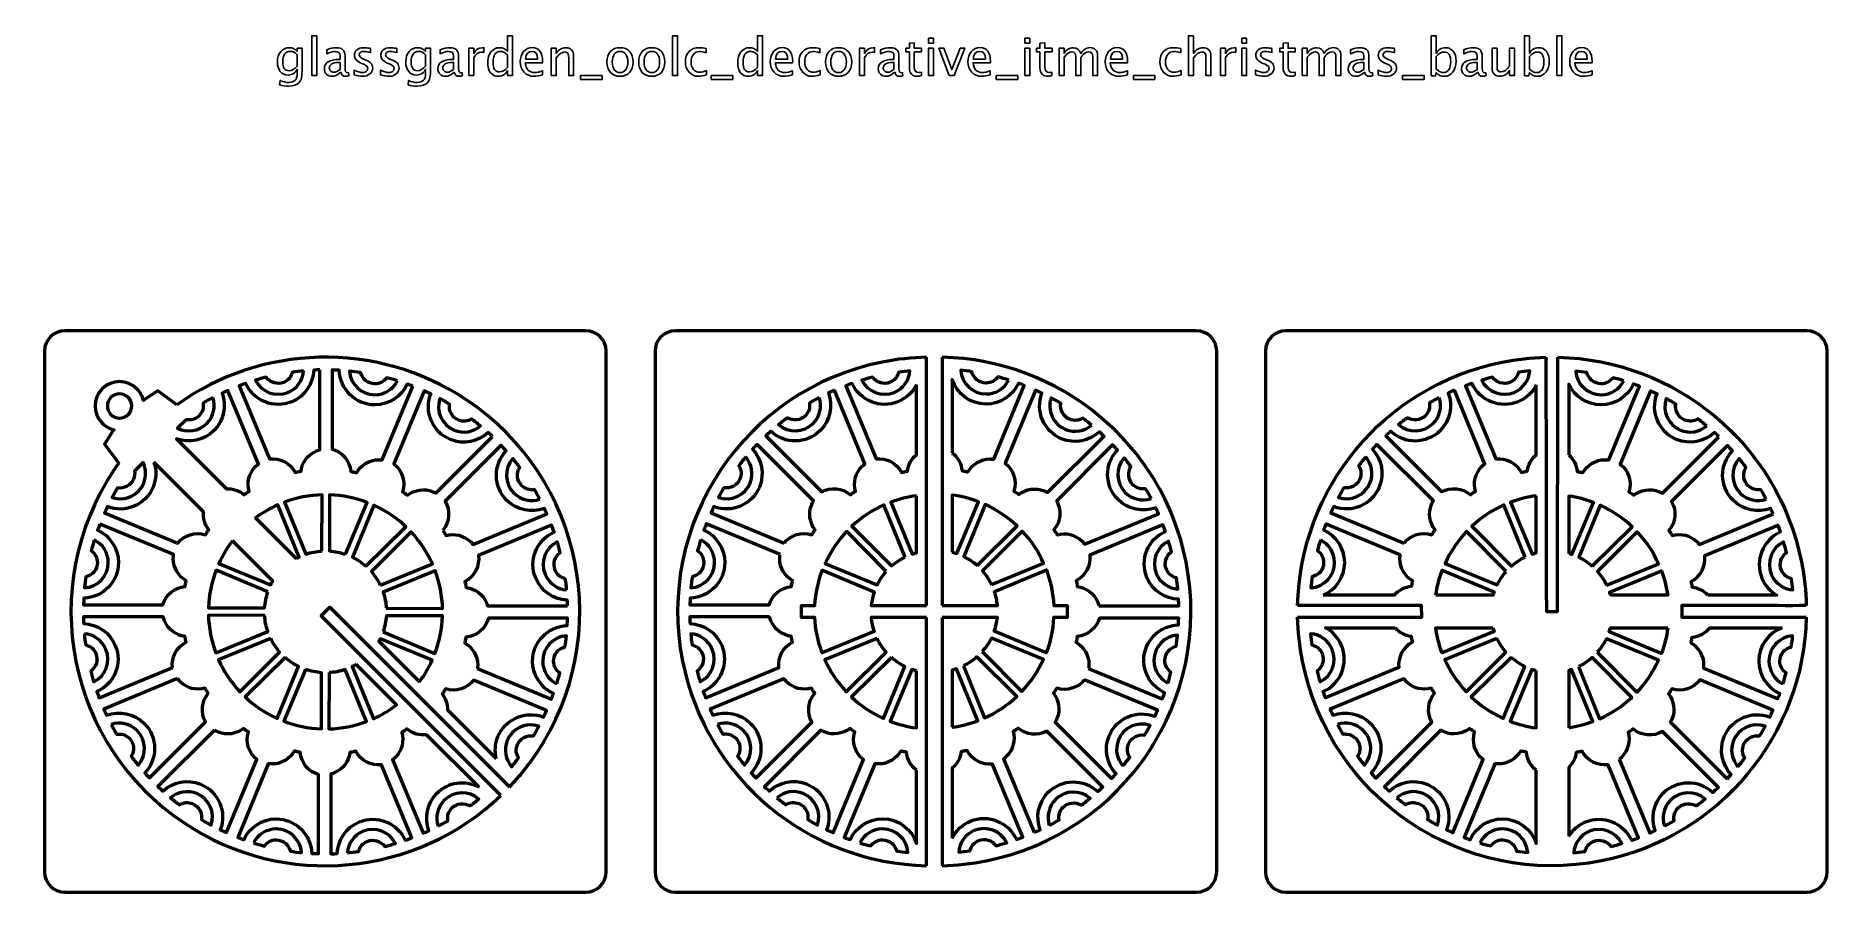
# Model space of a CAD drawing. Header units: centimetres. Extents: x -22.1 to 21.9, y -6.9 to 14.1.
import ezdxf

# ---------------------------------------------------------------- set-up
doc = ezdxf.new("R2010")
doc.units = ezdxf.units.CM
doc.header["$MEASUREMENT"] = 0
doc.layers.add('Layer 1', color=7, linetype='Continuous')

msp = doc.modelspace()

# ---------------------------------------------------------------- linework, layer by layer
at = {"layer": 'Layer 1'}
for points, knots in [([(-15.33365, 13.17044), (-15.33365, 13.17044), (-15.33365, 14.14961), (-15.33365, 14.14961), (-15.33365, 14.14961), (-15.33365, 14.14961), (-15.21173, 14.14961), (-15.21173, 14.14961), (-15.21173, 14.14961), (-15.21173, 14.14961), (-15.21173, 13.17044), (-15.21173, 13.17044), (-15.21173, 13.17044), (-15.21173, 13.17044), (-15.33365, 13.17044), (-15.33365, 13.17044)], [0, 0, 0, 0, 0.2, 0.2, 0.2, 0.2, 0.4, 0.4, 0.4, 0.4, 0.6, 0.6, 0.6, 0.6, 1, 1, 1, 1]), ([(-10.52458, 13.17044), (-10.52458, 13.17044), (-10.52458, 13.29681), (-10.52458, 13.29681), (-10.52458, 13.29681), (-10.57432, 13.2024), (-10.64925, 13.1552), (-10.74937, 13.1552), (-10.74937, 13.1552), (-10.83065, 13.1552), (-10.89457, 13.18462), (-10.94114, 13.24368), (-10.94114, 13.24368), (-10.98771, 13.30273), (-11.01099, 13.38338), (-11.01099, 13.48561), (-11.01099, 13.48561), (-11.01099, 13.59737), (-10.98453, 13.68733), (-10.93183, 13.75549), (-10.93183, 13.75549), (-10.87891, 13.82343), (-10.80948, 13.85751), (-10.72333, 13.85751), (-10.72333, 13.85751), (-10.64354, 13.85751), (-10.57707, 13.82703), (-10.52458, 13.76586), (-10.52458, 13.76586), (-10.52458, 13.76586), (-10.52458, 14.14961), (-10.52458, 14.14961), (-10.52458, 14.14961), (-10.52458, 14.14961), (-10.40266, 14.14961), (-10.40266, 14.14961), (-10.40266, 14.14961), (-10.40266, 14.14961), (-10.40266, 13.17044), (-10.40266, 13.17044), (-10.40266, 13.17044), (-10.40266, 13.17044), (-10.52458, 13.17044), (-10.52458, 13.17044)], [0, 0, 0, 0, 0.08333333, 0.08333333, 0.08333333, 0.08333333, 0.16666667, 0.16666667, 0.16666667, 0.16666667, 0.25, 0.25, 0.25, 0.25, 0.33333333, 0.33333333, 0.33333333, 0.33333333, 0.41666667, 0.41666667, 0.41666667, 0.41666667, 0.5, 0.5, 0.5, 0.5, 0.58333333, 0.58333333, 0.58333333, 0.58333333, 0.66666667, 0.66666667, 0.66666667, 0.66666667, 0.75, 0.75, 0.75, 0.75, 0.83333333, 0.83333333, 0.83333333, 0.83333333, 1, 1, 1, 1]), ([(-6.46715, 13.17044), (-6.46715, 13.17044), (-6.46715, 14.14961), (-6.46715, 14.14961), (-6.46715, 14.14961), (-6.46715, 14.14961), (-6.34523, 14.14961), (-6.34523, 14.14961), (-6.34523, 14.14961), (-6.34523, 14.14961), (-6.34523, 13.17044), (-6.34523, 13.17044), (-6.34523, 13.17044), (-6.34523, 13.17044), (-6.46715, 13.17044), (-6.46715, 13.17044)], [0, 0, 0, 0, 0.2, 0.2, 0.2, 0.2, 0.4, 0.4, 0.4, 0.4, 0.6, 0.6, 0.6, 0.6, 1, 1, 1, 1]), ([(-4.3816, 13.17044), (-4.3816, 13.17044), (-4.3816, 13.29681), (-4.3816, 13.29681), (-4.3816, 13.29681), (-4.43134, 13.2024), (-4.50627, 13.1552), (-4.60639, 13.1552), (-4.60639, 13.1552), (-4.68767, 13.1552), (-4.75159, 13.18462), (-4.79816, 13.24368), (-4.79816, 13.24368), (-4.84473, 13.30273), (-4.86801, 13.38338), (-4.86801, 13.48561), (-4.86801, 13.48561), (-4.86801, 13.59737), (-4.84155, 13.68733), (-4.78885, 13.75549), (-4.78885, 13.75549), (-4.73593, 13.82343), (-4.6665, 13.85751), (-4.58035, 13.85751), (-4.58035, 13.85751), (-4.50056, 13.85751), (-4.43409, 13.82703), (-4.3816, 13.76586), (-4.3816, 13.76586), (-4.3816, 13.76586), (-4.3816, 14.14961), (-4.3816, 14.14961), (-4.3816, 14.14961), (-4.3816, 14.14961), (-4.25968, 14.14961), (-4.25968, 14.14961), (-4.25968, 14.14961), (-4.25968, 14.14961), (-4.25968, 13.17044), (-4.25968, 13.17044), (-4.25968, 13.17044), (-4.25968, 13.17044), (-4.3816, 13.17044), (-4.3816, 13.17044)], [0, 0, 0, 0, 0.08333333, 0.08333333, 0.08333333, 0.08333333, 0.16666667, 0.16666667, 0.16666667, 0.16666667, 0.25, 0.25, 0.25, 0.25, 0.33333333, 0.33333333, 0.33333333, 0.33333333, 0.41666667, 0.41666667, 0.41666667, 0.41666667, 0.5, 0.5, 0.5, 0.5, 0.58333333, 0.58333333, 0.58333333, 0.58333333, 0.66666667, 0.66666667, 0.66666667, 0.66666667, 0.75, 0.75, 0.75, 0.75, 0.83333333, 0.83333333, 0.83333333, 0.83333333, 1, 1, 1, 1]), ([(-0.1813, 13.96673), (-0.1813, 13.96673), (-0.1813, 14.08865), (-0.1813, 14.08865), (-0.1813, 14.08865), (-0.1813, 14.08865), (-0.05938, 14.08865), (-0.05938, 14.08865), (-0.05938, 14.08865), (-0.05938, 14.08865), (-0.05938, 13.96673), (-0.05938, 13.96673), (-0.05938, 13.96673), (-0.05938, 13.96673), (-0.1813, 13.96673), (-0.1813, 13.96673)], [0, 0, 0, 0, 0.2, 0.2, 0.2, 0.2, 0.4, 0.4, 0.4, 0.4, 0.6, 0.6, 0.6, 0.6, 1, 1, 1, 1]), ([(2.18556, 13.96673), (2.18556, 13.96673), (2.18556, 14.08865), (2.18556, 14.08865), (2.18556, 14.08865), (2.18556, 14.08865), (2.30748, 14.08865), (2.30748, 14.08865), (2.30748, 14.08865), (2.30748, 14.08865), (2.30748, 13.96673), (2.30748, 13.96673), (2.30748, 13.96673), (2.30748, 13.96673), (2.18556, 13.96673), (2.18556, 13.96673)], [0, 0, 0, 0, 0.2, 0.2, 0.2, 0.2, 0.4, 0.4, 0.4, 0.4, 0.6, 0.6, 0.6, 0.6, 1, 1, 1, 1]), ([(6.20638, 13.17044), (6.20638, 13.17044), (6.20638, 14.14961), (6.20638, 14.14961), (6.20638, 14.14961), (6.20638, 14.14961), (6.3283, 14.14961), (6.3283, 14.14961), (6.3283, 14.14961), (6.3283, 14.14961), (6.3283, 13.71633), (6.3283, 13.71633), (6.3283, 13.71633), (6.39286, 13.81052), (6.47202, 13.85751), (6.56558, 13.85751), (6.56558, 13.85751), (6.62442, 13.85751), (6.6712, 13.8391), (6.7057, 13.80205), (6.7057, 13.80205), (6.7402, 13.76522), (6.75756, 13.71548), (6.75756, 13.65325), (6.75756, 13.65325), (6.75756, 13.65325), (6.75756, 13.17044), (6.75756, 13.17044), (6.75756, 13.17044), (6.75756, 13.17044), (6.63564, 13.17044), (6.63564, 13.17044), (6.63564, 13.17044), (6.63564, 13.17044), (6.63564, 13.61346), (6.63564, 13.61346), (6.63564, 13.61346), (6.63564, 13.66341), (6.62823, 13.69897), (6.61363, 13.72014), (6.61363, 13.72014), (6.59881, 13.74152), (6.57447, 13.7521), (6.54039, 13.7521), (6.54039, 13.7521), (6.46546, 13.7521), (6.39476, 13.70321), (6.3283, 13.60542), (6.3283, 13.60542), (6.3283, 13.60542), (6.3283, 13.17044), (6.3283, 13.17044), (6.3283, 13.17044), (6.3283, 13.17044), (6.20638, 13.17044), (6.20638, 13.17044)], [0, 0, 0, 0, 0.06666667, 0.06666667, 0.06666667, 0.06666667, 0.13333333, 0.13333333, 0.13333333, 0.13333333, 0.2, 0.2, 0.2, 0.2, 0.26666667, 0.26666667, 0.26666667, 0.26666667, 0.33333333, 0.33333333, 0.33333333, 0.33333333, 0.4, 0.4, 0.4, 0.4, 0.46666667, 0.46666667, 0.46666667, 0.46666667, 0.53333333, 0.53333333, 0.53333333, 0.53333333, 0.6, 0.6, 0.6, 0.6, 0.66666667, 0.66666667, 0.66666667, 0.66666667, 0.73333333, 0.73333333, 0.73333333, 0.73333333, 0.8, 0.8, 0.8, 0.8, 0.86666667, 0.86666667, 0.86666667, 0.86666667, 1, 1, 1, 1]), ([(7.51427, 13.96673), (7.51427, 13.96673), (7.51427, 14.08865), (7.51427, 14.08865), (7.51427, 14.08865), (7.51427, 14.08865), (7.63619, 14.08865), (7.63619, 14.08865), (7.63619, 14.08865), (7.63619, 14.08865), (7.63619, 13.96673), (7.63619, 13.96673), (7.63619, 13.96673), (7.63619, 13.96673), (7.51427, 13.96673), (7.51427, 13.96673)], [0, 0, 0, 0, 0.2, 0.2, 0.2, 0.2, 0.4, 0.4, 0.4, 0.4, 0.6, 0.6, 0.6, 0.6, 1, 1, 1, 1]), ([(12.17327, 13.16282), (12.17327, 13.16282), (12.17327, 14.14961), (12.17327, 14.14961), (12.17327, 14.14961), (12.17327, 14.14961), (12.29519, 14.14961), (12.29519, 14.14961), (12.29519, 14.14961), (12.29519, 14.14961), (12.29519, 13.71633), (12.29519, 13.71633), (12.29519, 13.71633), (12.34514, 13.81052), (12.42029, 13.85751), (12.5204, 13.85751), (12.5204, 13.85751), (12.60147, 13.85751), (12.66518, 13.82809), (12.71175, 13.76903), (12.71175, 13.76903), (12.75832, 13.70998), (12.7816, 13.62933), (12.7816, 13.5271), (12.7816, 13.5271), (12.7816, 13.41576), (12.75514, 13.3258), (12.70244, 13.25765), (12.70244, 13.25765), (12.64973, 13.18928), (12.58031, 13.1552), (12.49437, 13.1552), (12.49437, 13.1552), (12.41457, 13.1552), (12.34811, 13.18568), (12.29519, 13.24685), (12.29519, 13.24685), (12.29519, 13.24685), (12.28037, 13.16282), (12.28037, 13.16282), (12.28037, 13.16282), (12.28037, 13.16282), (12.17327, 13.16282), (12.17327, 13.16282)], [0, 0, 0, 0, 0.08333333, 0.08333333, 0.08333333, 0.08333333, 0.16666667, 0.16666667, 0.16666667, 0.16666667, 0.25, 0.25, 0.25, 0.25, 0.33333333, 0.33333333, 0.33333333, 0.33333333, 0.41666667, 0.41666667, 0.41666667, 0.41666667, 0.5, 0.5, 0.5, 0.5, 0.58333333, 0.58333333, 0.58333333, 0.58333333, 0.66666667, 0.66666667, 0.66666667, 0.66666667, 0.75, 0.75, 0.75, 0.75, 0.83333333, 0.83333333, 0.83333333, 0.83333333, 1, 1, 1, 1]), ([(14.46202, 13.16282), (14.46202, 13.16282), (14.46202, 14.14961), (14.46202, 14.14961), (14.46202, 14.14961), (14.46202, 14.14961), (14.58394, 14.14961), (14.58394, 14.14961), (14.58394, 14.14961), (14.58394, 14.14961), (14.58394, 13.71633), (14.58394, 13.71633), (14.58394, 13.71633), (14.63389, 13.81052), (14.70904, 13.85751), (14.80915, 13.85751), (14.80915, 13.85751), (14.89022, 13.85751), (14.95393, 13.82809), (15.0005, 13.76903), (15.0005, 13.76903), (15.04707, 13.70998), (15.07035, 13.62933), (15.07035, 13.5271), (15.07035, 13.5271), (15.07035, 13.41576), (15.04389, 13.3258), (14.99119, 13.25765), (14.99119, 13.25765), (14.93848, 13.18928), (14.86906, 13.1552), (14.78312, 13.1552), (14.78312, 13.1552), (14.70332, 13.1552), (14.63686, 13.18568), (14.58394, 13.24685), (14.58394, 13.24685), (14.58394, 13.24685), (14.56912, 13.16282), (14.56912, 13.16282), (14.56912, 13.16282), (14.56912, 13.16282), (14.46202, 13.16282), (14.46202, 13.16282)], [0, 0, 0, 0, 0.08333333, 0.08333333, 0.08333333, 0.08333333, 0.16666667, 0.16666667, 0.16666667, 0.16666667, 0.25, 0.25, 0.25, 0.25, 0.33333333, 0.33333333, 0.33333333, 0.33333333, 0.41666667, 0.41666667, 0.41666667, 0.41666667, 0.5, 0.5, 0.5, 0.5, 0.58333333, 0.58333333, 0.58333333, 0.58333333, 0.66666667, 0.66666667, 0.66666667, 0.66666667, 0.75, 0.75, 0.75, 0.75, 0.83333333, 0.83333333, 0.83333333, 0.83333333, 1, 1, 1, 1]), ([(15.26127, 13.17044), (15.26127, 13.17044), (15.26127, 14.14961), (15.26127, 14.14961), (15.26127, 14.14961), (15.26127, 14.14961), (15.38319, 14.14961), (15.38319, 14.14961), (15.38319, 14.14961), (15.38319, 14.14961), (15.38319, 13.17044), (15.38319, 13.17044), (15.38319, 13.17044), (15.38319, 13.17044), (15.26127, 13.17044), (15.26127, 13.17044)], [0, 0, 0, 0, 0.2, 0.2, 0.2, 0.2, 0.4, 0.4, 0.4, 0.4, 0.6, 0.6, 0.6, 0.6, 1, 1, 1, 1]), ([(-16.12296, 12.94692), (-16.12296, 12.94692), (-16.10857, 13.05233), (-16.10857, 13.05233), (-16.10857, 13.05233), (-16.03787, 13.01931), (-15.96781, 13.0028), (-15.89859, 13.0028), (-15.89859, 13.0028), (-15.76122, 13.0028), (-15.69243, 13.07561), (-15.69243, 13.22103), (-15.69243, 13.22103), (-15.69243, 13.22103), (-15.69243, 13.32686), (-15.69243, 13.32686), (-15.69243, 13.32686), (-15.7136, 13.2822), (-15.74365, 13.2477), (-15.78281, 13.22293), (-15.78281, 13.22293), (-15.82197, 13.19817), (-15.86557, 13.18568), (-15.91362, 13.18568), (-15.91362, 13.18568), (-15.99511, 13.18568), (-16.05967, 13.21489), (-16.1073, 13.27331), (-16.1073, 13.27331), (-16.15492, 13.33173), (-16.17884, 13.41089), (-16.17884, 13.5108), (-16.17884, 13.5108), (-16.17884, 13.61304), (-16.15175, 13.69643), (-16.09756, 13.76099), (-16.09756, 13.76099), (-16.04316, 13.82534), (-15.9731, 13.85751), (-15.88695, 13.85751), (-15.88695, 13.85751), (-15.8116, 13.85751), (-15.74662, 13.82703), (-15.69243, 13.76586), (-15.69243, 13.76586), (-15.69243, 13.76586), (-15.69243, 13.84354), (-15.69243, 13.84354), (-15.69243, 13.84354), (-15.69243, 13.84354), (-15.57051, 13.84354), (-15.57051, 13.84354), (-15.57051, 13.84354), (-15.57051, 13.84354), (-15.57051, 13.35417), (-15.57051, 13.35417), (-15.57051, 13.35417), (-15.57051, 13.24897), (-15.57601, 13.17108), (-15.58702, 13.12049), (-15.58702, 13.12049), (-15.59781, 13.0699), (-15.61856, 13.02841), (-15.64861, 12.99624), (-15.64861, 12.99624), (-15.70195, 12.93972), (-15.78535, 12.91136), (-15.89859, 12.91136), (-15.89859, 12.91136), (-15.97627, 12.91136), (-16.05099, 12.92321), (-16.12296, 12.94692)], [0, 0, 0, 0, 0.05263158, 0.05263158, 0.05263158, 0.05263158, 0.10526316, 0.10526316, 0.10526316, 0.10526316, 0.15789474, 0.15789474, 0.15789474, 0.15789474, 0.21052632, 0.21052632, 0.21052632, 0.21052632, 0.26315789, 0.26315789, 0.26315789, 0.26315789, 0.31578947, 0.31578947, 0.31578947, 0.31578947, 0.36842105, 0.36842105, 0.36842105, 0.36842105, 0.42105263, 0.42105263, 0.42105263, 0.42105263, 0.47368421, 0.47368421, 0.47368421, 0.47368421, 0.52631579, 0.52631579, 0.52631579, 0.52631579, 0.57894737, 0.57894737, 0.57894737, 0.57894737, 0.63157895, 0.63157895, 0.63157895, 0.63157895, 0.68421053, 0.68421053, 0.68421053, 0.68421053, 0.73684211, 0.73684211, 0.73684211, 0.73684211, 0.78947368, 0.78947368, 0.78947368, 0.78947368, 0.84210526, 0.84210526, 0.84210526, 0.84210526, 0.89473684, 0.89473684, 0.89473684, 0.89473684, 1, 1, 1, 1]), ([(-15.69243, 13.40327), (-15.69243, 13.40327), (-15.69243, 13.68246), (-15.69243, 13.68246), (-15.69243, 13.68246), (-15.74619, 13.73813), (-15.80482, 13.76607), (-15.86811, 13.76607), (-15.86811, 13.76607), (-15.92442, 13.76607), (-15.96844, 13.74363), (-16.00019, 13.69855), (-16.00019, 13.69855), (-16.03215, 13.65368), (-16.04803, 13.59123), (-16.04803, 13.51165), (-16.04803, 13.51165), (-16.04803, 13.36539), (-15.99617, 13.29236), (-15.89224, 13.29236), (-15.89224, 13.29236), (-15.82155, 13.29236), (-15.75487, 13.3294), (-15.69243, 13.40327)], [0, 0, 0, 0, 0.14285714, 0.14285714, 0.14285714, 0.14285714, 0.28571429, 0.28571429, 0.28571429, 0.28571429, 0.42857143, 0.42857143, 0.42857143, 0.42857143, 0.57142857, 0.57142857, 0.57142857, 0.57142857, 0.71428571, 0.71428571, 0.71428571, 0.71428571, 1, 1, 1, 1]), ([(-14.6197, 13.25617), (-14.69293, 13.18886), (-14.76342, 13.1552), (-14.83115, 13.1552), (-14.83115, 13.1552), (-14.88682, 13.1552), (-14.93318, 13.17256), (-14.96979, 13.20748), (-14.96979, 13.20748), (-15.00662, 13.24241), (-15.02504, 13.28643), (-15.02504, 13.33956), (-15.02504, 13.33956), (-15.02504, 13.41301), (-14.99414, 13.46953), (-14.93233, 13.5089), (-14.93233, 13.5089), (-14.87052, 13.54827), (-14.78183, 13.56795), (-14.66626, 13.56795), (-14.66626, 13.56795), (-14.66626, 13.56795), (-14.63769, 13.56795), (-14.63769, 13.56795), (-14.63769, 13.56795), (-14.63769, 13.56795), (-14.63769, 13.64902), (-14.63769, 13.64902), (-14.63769, 13.64902), (-14.63769, 13.72712), (-14.67833, 13.76607), (-14.75982, 13.76607), (-14.75982, 13.76607), (-14.8229, 13.76607), (-14.8919, 13.74617), (-14.96662, 13.70638), (-14.96662, 13.70638), (-14.96662, 13.70638), (-14.96662, 13.80671), (-14.96662, 13.80671), (-14.96662, 13.80671), (-14.88449, 13.84058), (-14.80702, 13.85751), (-14.73442, 13.85751), (-14.73442, 13.85751), (-14.6597, 13.85751), (-14.60446, 13.84058), (-14.56911, 13.8065), (-14.56911, 13.8065), (-14.53355, 13.77242), (-14.51577, 13.71993), (-14.51577, 13.64902), (-14.51577, 13.64902), (-14.51577, 13.64902), (-14.51577, 13.34485), (-14.51577, 13.34485), (-14.51577, 13.34485), (-14.51577, 13.27522), (-14.49439, 13.24029), (-14.45142, 13.24029), (-14.45142, 13.24029), (-14.44613, 13.24029), (-14.4383, 13.24114), (-14.42793, 13.24283), (-14.42793, 13.24283), (-14.42793, 13.24283), (-14.41925, 13.1751), (-14.41925, 13.1751), (-14.41925, 13.1751), (-14.44698, 13.16176), (-14.47746, 13.1552), (-14.5109, 13.1552), (-14.5109, 13.1552), (-14.56784, 13.1552), (-14.60403, 13.18886), (-14.6197, 13.25617)], [0, 0, 0, 0, 0.05, 0.05, 0.05, 0.05, 0.1, 0.1, 0.1, 0.1, 0.15, 0.15, 0.15, 0.15, 0.2, 0.2, 0.2, 0.2, 0.25, 0.25, 0.25, 0.25, 0.3, 0.3, 0.3, 0.3, 0.35, 0.35, 0.35, 0.35, 0.4, 0.4, 0.4, 0.4, 0.45, 0.45, 0.45, 0.45, 0.5, 0.5, 0.5, 0.5, 0.55, 0.55, 0.55, 0.55, 0.6, 0.6, 0.6, 0.6, 0.65, 0.65, 0.65, 0.65, 0.7, 0.7, 0.7, 0.7, 0.75, 0.75, 0.75, 0.75, 0.8, 0.8, 0.8, 0.8, 0.85, 0.85, 0.85, 0.85, 0.9, 0.9, 0.9, 0.9, 1, 1, 1, 1]), ([(-14.2895, 13.19457), (-14.2895, 13.19457), (-14.2895, 13.30633), (-14.2895, 13.30633), (-14.2895, 13.30633), (-14.2097, 13.26654), (-14.14049, 13.24664), (-14.08143, 13.24664), (-14.08143, 13.24664), (-14.04629, 13.24664), (-14.01708, 13.25617), (-13.99401, 13.27522), (-13.99401, 13.27522), (-13.97094, 13.29405), (-13.9593, 13.31776), (-13.9593, 13.34634), (-13.9593, 13.34634), (-13.9593, 13.38803), (-13.99168, 13.42254), (-14.05645, 13.44984), (-14.05645, 13.44984), (-14.05645, 13.44984), (-14.12779, 13.48011), (-14.12779, 13.48011), (-14.12779, 13.48011), (-14.23298, 13.52371), (-14.28569, 13.58679), (-14.28569, 13.6687), (-14.28569, 13.6687), (-14.28569, 13.72734), (-14.26495, 13.77348), (-14.22346, 13.80713), (-14.22346, 13.80713), (-14.18197, 13.84079), (-14.12503, 13.85751), (-14.05286, 13.85751), (-14.05286, 13.85751), (-14.01539, 13.85751), (-13.96882, 13.85243), (-13.91358, 13.84206), (-13.91358, 13.84206), (-13.91358, 13.84206), (-13.88818, 13.83719), (-13.88818, 13.83719), (-13.88818, 13.83719), (-13.88818, 13.83719), (-13.88818, 13.73559), (-13.88818, 13.73559), (-13.88818, 13.73559), (-13.95612, 13.75591), (-14.01031, 13.76607), (-14.05074, 13.76607), (-14.05074, 13.76607), (-14.0863, 13.76607), (-14.11445, 13.75824), (-14.13583, 13.74279), (-14.13583, 13.74279), (-14.157, 13.72734), (-14.16758, 13.70659), (-14.16758, 13.68056), (-14.16758, 13.68056), (-14.16758, 13.64394), (-14.13795, 13.61282), (-14.07847, 13.58764), (-14.07847, 13.58764), (-14.07847, 13.58764), (-14.01984, 13.56287), (-14.01984, 13.56287), (-14.01984, 13.56287), (-13.95337, 13.53493), (-13.90638, 13.5053), (-13.87887, 13.47418), (-13.87887, 13.47418), (-13.85114, 13.44307), (-13.83738, 13.40412), (-13.83738, 13.35755), (-13.83738, 13.35755), (-13.83738, 13.2985), (-13.86066, 13.25003), (-13.90744, 13.21214), (-13.90744, 13.21214), (-13.95401, 13.17425), (-14.0137, 13.1552), (-14.0863, 13.1552), (-14.0863, 13.1552), (-14.14218, 13.1552), (-14.2097, 13.16832), (-14.2895, 13.19457)], [0, 0, 0, 0, 0.04347826, 0.04347826, 0.04347826, 0.04347826, 0.08695652, 0.08695652, 0.08695652, 0.08695652, 0.13043478, 0.13043478, 0.13043478, 0.13043478, 0.17391304, 0.17391304, 0.17391304, 0.17391304, 0.2173913, 0.2173913, 0.2173913, 0.2173913, 0.26086957, 0.26086957, 0.26086957, 0.26086957, 0.30434783, 0.30434783, 0.30434783, 0.30434783, 0.34782609, 0.34782609, 0.34782609, 0.34782609, 0.39130435, 0.39130435, 0.39130435, 0.39130435, 0.43478261, 0.43478261, 0.43478261, 0.43478261, 0.47826087, 0.47826087, 0.47826087, 0.47826087, 0.52173913, 0.52173913, 0.52173913, 0.52173913, 0.56521739, 0.56521739, 0.56521739, 0.56521739, 0.60869565, 0.60869565, 0.60869565, 0.60869565, 0.65217391, 0.65217391, 0.65217391, 0.65217391, 0.69565217, 0.69565217, 0.69565217, 0.69565217, 0.73913043, 0.73913043, 0.73913043, 0.73913043, 0.7826087, 0.7826087, 0.7826087, 0.7826087, 0.82608696, 0.82608696, 0.82608696, 0.82608696, 0.86956522, 0.86956522, 0.86956522, 0.86956522, 0.91304348, 0.91304348, 0.91304348, 0.91304348, 1, 1, 1, 1]), ([(-13.64201, 13.19457), (-13.64201, 13.19457), (-13.64201, 13.30633), (-13.64201, 13.30633), (-13.64201, 13.30633), (-13.56221, 13.26654), (-13.493, 13.24664), (-13.43394, 13.24664), (-13.43394, 13.24664), (-13.3988, 13.24664), (-13.36959, 13.25617), (-13.34652, 13.27522), (-13.34652, 13.27522), (-13.32345, 13.29405), (-13.31181, 13.31776), (-13.31181, 13.34634), (-13.31181, 13.34634), (-13.31181, 13.38803), (-13.34419, 13.42254), (-13.40896, 13.44984), (-13.40896, 13.44984), (-13.40896, 13.44984), (-13.4803, 13.48011), (-13.4803, 13.48011), (-13.4803, 13.48011), (-13.58549, 13.52371), (-13.6382, 13.58679), (-13.6382, 13.6687), (-13.6382, 13.6687), (-13.6382, 13.72734), (-13.61746, 13.77348), (-13.57597, 13.80713), (-13.57597, 13.80713), (-13.53448, 13.84079), (-13.47754, 13.85751), (-13.40537, 13.85751), (-13.40537, 13.85751), (-13.3679, 13.85751), (-13.32133, 13.85243), (-13.26609, 13.84206), (-13.26609, 13.84206), (-13.26609, 13.84206), (-13.24069, 13.83719), (-13.24069, 13.83719), (-13.24069, 13.83719), (-13.24069, 13.83719), (-13.24069, 13.73559), (-13.24069, 13.73559), (-13.24069, 13.73559), (-13.30863, 13.75591), (-13.36282, 13.76607), (-13.40325, 13.76607), (-13.40325, 13.76607), (-13.43881, 13.76607), (-13.46696, 13.75824), (-13.48834, 13.74279), (-13.48834, 13.74279), (-13.50951, 13.72734), (-13.52009, 13.70659), (-13.52009, 13.68056), (-13.52009, 13.68056), (-13.52009, 13.64394), (-13.49046, 13.61282), (-13.43098, 13.58764), (-13.43098, 13.58764), (-13.43098, 13.58764), (-13.37235, 13.56287), (-13.37235, 13.56287), (-13.37235, 13.56287), (-13.30588, 13.53493), (-13.25889, 13.5053), (-13.23138, 13.47418), (-13.23138, 13.47418), (-13.20365, 13.44307), (-13.18989, 13.40412), (-13.18989, 13.35755), (-13.18989, 13.35755), (-13.18989, 13.2985), (-13.21317, 13.25003), (-13.25995, 13.21214), (-13.25995, 13.21214), (-13.30652, 13.17425), (-13.36621, 13.1552), (-13.43881, 13.1552), (-13.43881, 13.1552), (-13.49469, 13.1552), (-13.56221, 13.16832), (-13.64201, 13.19457)], [0, 0, 0, 0, 0.04347826, 0.04347826, 0.04347826, 0.04347826, 0.08695652, 0.08695652, 0.08695652, 0.08695652, 0.13043478, 0.13043478, 0.13043478, 0.13043478, 0.17391304, 0.17391304, 0.17391304, 0.17391304, 0.2173913, 0.2173913, 0.2173913, 0.2173913, 0.26086957, 0.26086957, 0.26086957, 0.26086957, 0.30434783, 0.30434783, 0.30434783, 0.30434783, 0.34782609, 0.34782609, 0.34782609, 0.34782609, 0.39130435, 0.39130435, 0.39130435, 0.39130435, 0.43478261, 0.43478261, 0.43478261, 0.43478261, 0.47826087, 0.47826087, 0.47826087, 0.47826087, 0.52173913, 0.52173913, 0.52173913, 0.52173913, 0.56521739, 0.56521739, 0.56521739, 0.56521739, 0.60869565, 0.60869565, 0.60869565, 0.60869565, 0.65217391, 0.65217391, 0.65217391, 0.65217391, 0.69565217, 0.69565217, 0.69565217, 0.69565217, 0.73913043, 0.73913043, 0.73913043, 0.73913043, 0.7826087, 0.7826087, 0.7826087, 0.7826087, 0.82608696, 0.82608696, 0.82608696, 0.82608696, 0.86956522, 0.86956522, 0.86956522, 0.86956522, 0.91304348, 0.91304348, 0.91304348, 0.91304348, 1, 1, 1, 1]), ([(-12.96785, 12.94692), (-12.96785, 12.94692), (-12.95346, 13.05233), (-12.95346, 13.05233), (-12.95346, 13.05233), (-12.88276, 13.01931), (-12.8127, 13.0028), (-12.74348, 13.0028), (-12.74348, 13.0028), (-12.60611, 13.0028), (-12.53732, 13.07561), (-12.53732, 13.22103), (-12.53732, 13.22103), (-12.53732, 13.22103), (-12.53732, 13.32686), (-12.53732, 13.32686), (-12.53732, 13.32686), (-12.55849, 13.2822), (-12.58854, 13.2477), (-12.6277, 13.22293), (-12.6277, 13.22293), (-12.66686, 13.19817), (-12.71046, 13.18568), (-12.75851, 13.18568), (-12.75851, 13.18568), (-12.84, 13.18568), (-12.90456, 13.21489), (-12.95219, 13.27331), (-12.95219, 13.27331), (-12.99981, 13.33173), (-13.02373, 13.41089), (-13.02373, 13.5108), (-13.02373, 13.5108), (-13.02373, 13.61304), (-12.99664, 13.69643), (-12.94245, 13.76099), (-12.94245, 13.76099), (-12.88805, 13.82534), (-12.81799, 13.85751), (-12.73184, 13.85751), (-12.73184, 13.85751), (-12.65649, 13.85751), (-12.59151, 13.82703), (-12.53732, 13.76586), (-12.53732, 13.76586), (-12.53732, 13.76586), (-12.53732, 13.84354), (-12.53732, 13.84354), (-12.53732, 13.84354), (-12.53732, 13.84354), (-12.4154, 13.84354), (-12.4154, 13.84354), (-12.4154, 13.84354), (-12.4154, 13.84354), (-12.4154, 13.35417), (-12.4154, 13.35417), (-12.4154, 13.35417), (-12.4154, 13.24897), (-12.4209, 13.17108), (-12.43191, 13.12049), (-12.43191, 13.12049), (-12.4427, 13.0699), (-12.46345, 13.02841), (-12.4935, 12.99624), (-12.4935, 12.99624), (-12.54684, 12.93972), (-12.63024, 12.91136), (-12.74348, 12.91136), (-12.74348, 12.91136), (-12.82116, 12.91136), (-12.89588, 12.92321), (-12.96785, 12.94692)], [0, 0, 0, 0, 0.05263158, 0.05263158, 0.05263158, 0.05263158, 0.10526316, 0.10526316, 0.10526316, 0.10526316, 0.15789474, 0.15789474, 0.15789474, 0.15789474, 0.21052632, 0.21052632, 0.21052632, 0.21052632, 0.26315789, 0.26315789, 0.26315789, 0.26315789, 0.31578947, 0.31578947, 0.31578947, 0.31578947, 0.36842105, 0.36842105, 0.36842105, 0.36842105, 0.42105263, 0.42105263, 0.42105263, 0.42105263, 0.47368421, 0.47368421, 0.47368421, 0.47368421, 0.52631579, 0.52631579, 0.52631579, 0.52631579, 0.57894737, 0.57894737, 0.57894737, 0.57894737, 0.63157895, 0.63157895, 0.63157895, 0.63157895, 0.68421053, 0.68421053, 0.68421053, 0.68421053, 0.73684211, 0.73684211, 0.73684211, 0.73684211, 0.78947368, 0.78947368, 0.78947368, 0.78947368, 0.84210526, 0.84210526, 0.84210526, 0.84210526, 0.89473684, 0.89473684, 0.89473684, 0.89473684, 1, 1, 1, 1]), ([(-12.53732, 13.40327), (-12.53732, 13.40327), (-12.53732, 13.68246), (-12.53732, 13.68246), (-12.53732, 13.68246), (-12.59108, 13.73813), (-12.64971, 13.76607), (-12.713, 13.76607), (-12.713, 13.76607), (-12.76931, 13.76607), (-12.81333, 13.74363), (-12.84508, 13.69855), (-12.84508, 13.69855), (-12.87704, 13.65368), (-12.89292, 13.59123), (-12.89292, 13.51165), (-12.89292, 13.51165), (-12.89292, 13.36539), (-12.84106, 13.29236), (-12.73713, 13.29236), (-12.73713, 13.29236), (-12.66644, 13.29236), (-12.59976, 13.3294), (-12.53732, 13.40327)], [0, 0, 0, 0, 0.14285714, 0.14285714, 0.14285714, 0.14285714, 0.28571429, 0.28571429, 0.28571429, 0.28571429, 0.42857143, 0.42857143, 0.42857143, 0.42857143, 0.57142857, 0.57142857, 0.57142857, 0.57142857, 0.71428571, 0.71428571, 0.71428571, 0.71428571, 1, 1, 1, 1]), ([(-11.83162, 13.25617), (-11.90485, 13.18886), (-11.97534, 13.1552), (-12.04307, 13.1552), (-12.04307, 13.1552), (-12.09874, 13.1552), (-12.1451, 13.17256), (-12.18171, 13.20748), (-12.18171, 13.20748), (-12.21854, 13.24241), (-12.23696, 13.28643), (-12.23696, 13.33956), (-12.23696, 13.33956), (-12.23696, 13.41301), (-12.20606, 13.46953), (-12.14425, 13.5089), (-12.14425, 13.5089), (-12.08244, 13.54827), (-11.99375, 13.56795), (-11.87818, 13.56795), (-11.87818, 13.56795), (-11.87818, 13.56795), (-11.84961, 13.56795), (-11.84961, 13.56795), (-11.84961, 13.56795), (-11.84961, 13.56795), (-11.84961, 13.64902), (-11.84961, 13.64902), (-11.84961, 13.64902), (-11.84961, 13.72712), (-11.89025, 13.76607), (-11.97174, 13.76607), (-11.97174, 13.76607), (-12.03482, 13.76607), (-12.10382, 13.74617), (-12.17854, 13.70638), (-12.17854, 13.70638), (-12.17854, 13.70638), (-12.17854, 13.80671), (-12.17854, 13.80671), (-12.17854, 13.80671), (-12.09641, 13.84058), (-12.01894, 13.85751), (-11.94634, 13.85751), (-11.94634, 13.85751), (-11.87162, 13.85751), (-11.81638, 13.84058), (-11.78103, 13.8065), (-11.78103, 13.8065), (-11.74547, 13.77242), (-11.72769, 13.71993), (-11.72769, 13.64902), (-11.72769, 13.64902), (-11.72769, 13.64902), (-11.72769, 13.34485), (-11.72769, 13.34485), (-11.72769, 13.34485), (-11.72769, 13.27522), (-11.70631, 13.24029), (-11.66334, 13.24029), (-11.66334, 13.24029), (-11.65805, 13.24029), (-11.65022, 13.24114), (-11.63985, 13.24283), (-11.63985, 13.24283), (-11.63985, 13.24283), (-11.63117, 13.1751), (-11.63117, 13.1751), (-11.63117, 13.1751), (-11.6589, 13.16176), (-11.68938, 13.1552), (-11.72282, 13.1552), (-11.72282, 13.1552), (-11.77976, 13.1552), (-11.81595, 13.18886), (-11.83162, 13.25617)], [0, 0, 0, 0, 0.05, 0.05, 0.05, 0.05, 0.1, 0.1, 0.1, 0.1, 0.15, 0.15, 0.15, 0.15, 0.2, 0.2, 0.2, 0.2, 0.25, 0.25, 0.25, 0.25, 0.3, 0.3, 0.3, 0.3, 0.35, 0.35, 0.35, 0.35, 0.4, 0.4, 0.4, 0.4, 0.45, 0.45, 0.45, 0.45, 0.5, 0.5, 0.5, 0.5, 0.55, 0.55, 0.55, 0.55, 0.6, 0.6, 0.6, 0.6, 0.65, 0.65, 0.65, 0.65, 0.7, 0.7, 0.7, 0.7, 0.75, 0.75, 0.75, 0.75, 0.8, 0.8, 0.8, 0.8, 0.85, 0.85, 0.85, 0.85, 0.9, 0.9, 0.9, 0.9, 1, 1, 1, 1]), ([(-11.47729, 13.17044), (-11.47729, 13.17044), (-11.47729, 13.84354), (-11.47729, 13.84354), (-11.47729, 13.84354), (-11.47729, 13.84354), (-11.35537, 13.84354), (-11.35537, 13.84354), (-11.35537, 13.84354), (-11.35537, 13.84354), (-11.35537, 13.71633), (-11.35537, 13.71633), (-11.35537, 13.71633), (-11.3069, 13.81052), (-11.23662, 13.85751), (-11.14434, 13.85751), (-11.14434, 13.85751), (-11.13185, 13.85751), (-11.11873, 13.85645), (-11.10518, 13.85434), (-11.10518, 13.85434), (-11.10518, 13.85434), (-11.10518, 13.74025), (-11.10518, 13.74025), (-11.10518, 13.74025), (-11.12635, 13.74723), (-11.14497, 13.75083), (-11.16106, 13.75083), (-11.16106, 13.75083), (-11.23853, 13.75083), (-11.3033, 13.70511), (-11.35537, 13.61346), (-11.35537, 13.61346), (-11.35537, 13.61346), (-11.35537, 13.17044), (-11.35537, 13.17044), (-11.35537, 13.17044), (-11.35537, 13.17044), (-11.47729, 13.17044), (-11.47729, 13.17044)], [0, 0, 0, 0, 0.09090909, 0.09090909, 0.09090909, 0.09090909, 0.18181818, 0.18181818, 0.18181818, 0.18181818, 0.27272727, 0.27272727, 0.27272727, 0.27272727, 0.36363636, 0.36363636, 0.36363636, 0.36363636, 0.45454545, 0.45454545, 0.45454545, 0.45454545, 0.54545455, 0.54545455, 0.54545455, 0.54545455, 0.63636364, 0.63636364, 0.63636364, 0.63636364, 0.72727273, 0.72727273, 0.72727273, 0.72727273, 0.81818182, 0.81818182, 0.81818182, 0.81818182, 1, 1, 1, 1]), ([(-10.52458, 13.68246), (-10.58787, 13.73813), (-10.64777, 13.76607), (-10.7045, 13.76607), (-10.7045, 13.76607), (-10.76038, 13.76607), (-10.80356, 13.74279), (-10.83425, 13.69601), (-10.83425, 13.69601), (-10.86494, 13.64944), (-10.88018, 13.5834), (-10.88018, 13.49789), (-10.88018, 13.49789), (-10.88018, 13.34062), (-10.82811, 13.26188), (-10.72376, 13.26188), (-10.72376, 13.26188), (-10.65602, 13.26188), (-10.58956, 13.29892), (-10.52458, 13.37279), (-10.52458, 13.37279), (-10.52458, 13.37279), (-10.52458, 13.68246), (-10.52458, 13.68246)], [0, 0, 0, 0, 0.14285714, 0.14285714, 0.14285714, 0.14285714, 0.28571429, 0.28571429, 0.28571429, 0.28571429, 0.42857143, 0.42857143, 0.42857143, 0.42857143, 0.57142857, 0.57142857, 0.57142857, 0.57142857, 0.71428571, 0.71428571, 0.71428571, 0.71428571, 1, 1, 1, 1]), ([(-9.66437, 13.19203), (-9.74628, 13.16748), (-9.81635, 13.1552), (-9.87477, 13.1552), (-9.87477, 13.1552), (-9.97446, 13.1552), (-10.05553, 13.18822), (-10.11797, 13.25405), (-10.11797, 13.25405), (-10.18041, 13.31988), (-10.21174, 13.40518), (-10.21174, 13.51017), (-10.21174, 13.51017), (-10.21174, 13.61198), (-10.18422, 13.69559), (-10.12898, 13.76099), (-10.12898, 13.76099), (-10.07373, 13.82618), (-10.00304, 13.85878), (-9.91689, 13.85878), (-9.91689, 13.85878), (-9.8354, 13.85878), (-9.77232, 13.82978), (-9.72787, 13.77179), (-9.72787, 13.77179), (-9.68342, 13.71379), (-9.66119, 13.63166), (-9.66119, 13.52519), (-9.66119, 13.52519), (-9.66119, 13.52519), (-9.66183, 13.48794), (-9.66183, 13.48794), (-9.66183, 13.48794), (-9.66183, 13.48794), (-10.08728, 13.48794), (-10.08728, 13.48794), (-10.08728, 13.48794), (-10.0695, 13.32707), (-9.99097, 13.24664), (-9.85191, 13.24664), (-9.85191, 13.24664), (-9.80089, 13.24664), (-9.73845, 13.26103), (-9.66437, 13.28982), (-9.66437, 13.28982), (-9.66437, 13.28982), (-9.66437, 13.19203), (-9.66437, 13.19203)], [0, 0, 0, 0, 0.07692308, 0.07692308, 0.07692308, 0.07692308, 0.15384615, 0.15384615, 0.15384615, 0.15384615, 0.23076923, 0.23076923, 0.23076923, 0.23076923, 0.30769231, 0.30769231, 0.30769231, 0.30769231, 0.38461538, 0.38461538, 0.38461538, 0.38461538, 0.46153846, 0.46153846, 0.46153846, 0.46153846, 0.53846154, 0.53846154, 0.53846154, 0.53846154, 0.61538462, 0.61538462, 0.61538462, 0.61538462, 0.69230769, 0.69230769, 0.69230769, 0.69230769, 0.76923077, 0.76923077, 0.76923077, 0.76923077, 0.84615385, 0.84615385, 0.84615385, 0.84615385, 1, 1, 1, 1]), ([(-10.08093, 13.57938), (-10.08093, 13.57938), (-9.78375, 13.57938), (-9.78375, 13.57938), (-9.78375, 13.57938), (-9.78375, 13.70469), (-9.83053, 13.76734), (-9.92387, 13.76734), (-9.92387, 13.76734), (-10.01785, 13.76734), (-10.07013, 13.70469), (-10.08093, 13.57938)], [0, 0, 0, 0, 0.25, 0.25, 0.25, 0.25, 0.5, 0.5, 0.5, 0.5, 1, 1, 1, 1]), ([(-9.4508, 13.17044), (-9.4508, 13.17044), (-9.4508, 13.84354), (-9.4508, 13.84354), (-9.4508, 13.84354), (-9.4508, 13.84354), (-9.32888, 13.84354), (-9.32888, 13.84354), (-9.32888, 13.84354), (-9.32888, 13.84354), (-9.32888, 13.71633), (-9.32888, 13.71633), (-9.32888, 13.71633), (-9.26432, 13.81052), (-9.18516, 13.85751), (-9.0916, 13.85751), (-9.0916, 13.85751), (-9.03276, 13.85751), (-8.98598, 13.8391), (-8.95148, 13.80205), (-8.95148, 13.80205), (-8.91698, 13.76522), (-8.89962, 13.71548), (-8.89962, 13.65325), (-8.89962, 13.65325), (-8.89962, 13.65325), (-8.89962, 13.17044), (-8.89962, 13.17044), (-8.89962, 13.17044), (-8.89962, 13.17044), (-9.02154, 13.17044), (-9.02154, 13.17044), (-9.02154, 13.17044), (-9.02154, 13.17044), (-9.02154, 13.61346), (-9.02154, 13.61346), (-9.02154, 13.61346), (-9.02154, 13.66341), (-9.02895, 13.69897), (-9.04355, 13.72014), (-9.04355, 13.72014), (-9.05837, 13.74152), (-9.08271, 13.7521), (-9.11679, 13.7521), (-9.11679, 13.7521), (-9.19172, 13.7521), (-9.26242, 13.70321), (-9.32888, 13.60542), (-9.32888, 13.60542), (-9.32888, 13.60542), (-9.32888, 13.17044), (-9.32888, 13.17044), (-9.32888, 13.17044), (-9.32888, 13.17044), (-9.4508, 13.17044), (-9.4508, 13.17044)], [0, 0, 0, 0, 0.06666667, 0.06666667, 0.06666667, 0.06666667, 0.13333333, 0.13333333, 0.13333333, 0.13333333, 0.2, 0.2, 0.2, 0.2, 0.26666667, 0.26666667, 0.26666667, 0.26666667, 0.33333333, 0.33333333, 0.33333333, 0.33333333, 0.4, 0.4, 0.4, 0.4, 0.46666667, 0.46666667, 0.46666667, 0.46666667, 0.53333333, 0.53333333, 0.53333333, 0.53333333, 0.6, 0.6, 0.6, 0.6, 0.66666667, 0.66666667, 0.66666667, 0.66666667, 0.73333333, 0.73333333, 0.73333333, 0.73333333, 0.8, 0.8, 0.8, 0.8, 0.86666667, 0.86666667, 0.86666667, 0.86666667, 1, 1, 1, 1]), ([(-7.75958, 13.1552), (-7.85843, 13.1552), (-7.93674, 13.18674), (-7.99432, 13.24982), (-7.99432, 13.24982), (-8.0521, 13.31289), (-8.08089, 13.39862), (-8.08089, 13.50678), (-8.08089, 13.50678), (-8.08089, 13.61473), (-8.0521, 13.70024), (-7.99432, 13.76311), (-7.99432, 13.76311), (-7.93674, 13.82597), (-7.85843, 13.85751), (-7.75958, 13.85751), (-7.75958, 13.85751), (-7.66073, 13.85751), (-7.58241, 13.82597), (-7.52484, 13.76311), (-7.52484, 13.76311), (-7.46706, 13.70024), (-7.43827, 13.61473), (-7.43827, 13.50678), (-7.43827, 13.50678), (-7.43827, 13.39862), (-7.46706, 13.31289), (-7.52484, 13.24982), (-7.52484, 13.24982), (-7.58241, 13.18674), (-7.66073, 13.1552), (-7.75958, 13.1552)], [0, 0, 0, 0, 0.11111111, 0.11111111, 0.11111111, 0.11111111, 0.22222222, 0.22222222, 0.22222222, 0.22222222, 0.33333333, 0.33333333, 0.33333333, 0.33333333, 0.44444444, 0.44444444, 0.44444444, 0.44444444, 0.55555556, 0.55555556, 0.55555556, 0.55555556, 0.66666667, 0.66666667, 0.66666667, 0.66666667, 0.77777778, 0.77777778, 0.77777778, 0.77777778, 1, 1, 1, 1]), ([(-7.75979, 13.24664), (-7.69947, 13.24664), (-7.65248, 13.26929), (-7.61903, 13.3148), (-7.61903, 13.3148), (-7.5858, 13.36009), (-7.56908, 13.42423), (-7.56908, 13.50678), (-7.56908, 13.50678), (-7.56908, 13.58912), (-7.5858, 13.65304), (-7.61903, 13.69834), (-7.61903, 13.69834), (-7.65248, 13.74342), (-7.69947, 13.76607), (-7.75979, 13.76607), (-7.75979, 13.76607), (-7.82033, 13.76607), (-7.86732, 13.74342), (-7.90034, 13.69834), (-7.90034, 13.69834), (-7.93357, 13.65304), (-7.95008, 13.58912), (-7.95008, 13.50678), (-7.95008, 13.50678), (-7.95008, 13.42423), (-7.93357, 13.36009), (-7.90034, 13.3148), (-7.90034, 13.3148), (-7.86732, 13.26929), (-7.82033, 13.24664), (-7.75979, 13.24664)], [0, 0, 0, 0, 0.11111111, 0.11111111, 0.11111111, 0.11111111, 0.22222222, 0.22222222, 0.22222222, 0.22222222, 0.33333333, 0.33333333, 0.33333333, 0.33333333, 0.44444444, 0.44444444, 0.44444444, 0.44444444, 0.55555556, 0.55555556, 0.55555556, 0.55555556, 0.66666667, 0.66666667, 0.66666667, 0.66666667, 0.77777778, 0.77777778, 0.77777778, 0.77777778, 1, 1, 1, 1]), ([(-6.97938, 13.1552), (-7.07823, 13.1552), (-7.15654, 13.18674), (-7.21412, 13.24982), (-7.21412, 13.24982), (-7.2719, 13.31289), (-7.30069, 13.39862), (-7.30069, 13.50678), (-7.30069, 13.50678), (-7.30069, 13.61473), (-7.2719, 13.70024), (-7.21412, 13.76311), (-7.21412, 13.76311), (-7.15654, 13.82597), (-7.07823, 13.85751), (-6.97938, 13.85751), (-6.97938, 13.85751), (-6.88053, 13.85751), (-6.80221, 13.82597), (-6.74464, 13.76311), (-6.74464, 13.76311), (-6.68686, 13.70024), (-6.65807, 13.61473), (-6.65807, 13.50678), (-6.65807, 13.50678), (-6.65807, 13.39862), (-6.68686, 13.31289), (-6.74464, 13.24982), (-6.74464, 13.24982), (-6.80221, 13.18674), (-6.88053, 13.1552), (-6.97938, 13.1552)], [0, 0, 0, 0, 0.11111111, 0.11111111, 0.11111111, 0.11111111, 0.22222222, 0.22222222, 0.22222222, 0.22222222, 0.33333333, 0.33333333, 0.33333333, 0.33333333, 0.44444444, 0.44444444, 0.44444444, 0.44444444, 0.55555556, 0.55555556, 0.55555556, 0.55555556, 0.66666667, 0.66666667, 0.66666667, 0.66666667, 0.77777778, 0.77777778, 0.77777778, 0.77777778, 1, 1, 1, 1]), ([(-6.97959, 13.24664), (-6.91927, 13.24664), (-6.87228, 13.26929), (-6.83883, 13.3148), (-6.83883, 13.3148), (-6.8056, 13.36009), (-6.78888, 13.42423), (-6.78888, 13.50678), (-6.78888, 13.50678), (-6.78888, 13.58912), (-6.8056, 13.65304), (-6.83883, 13.69834), (-6.83883, 13.69834), (-6.87228, 13.74342), (-6.91927, 13.76607), (-6.97959, 13.76607), (-6.97959, 13.76607), (-7.04013, 13.76607), (-7.08712, 13.74342), (-7.12014, 13.69834), (-7.12014, 13.69834), (-7.15337, 13.65304), (-7.16988, 13.58912), (-7.16988, 13.50678), (-7.16988, 13.50678), (-7.16988, 13.42423), (-7.15337, 13.36009), (-7.12014, 13.3148), (-7.12014, 13.3148), (-7.08712, 13.26929), (-7.04013, 13.24664), (-6.97959, 13.24664)], [0, 0, 0, 0, 0.11111111, 0.11111111, 0.11111111, 0.11111111, 0.22222222, 0.22222222, 0.22222222, 0.22222222, 0.33333333, 0.33333333, 0.33333333, 0.33333333, 0.44444444, 0.44444444, 0.44444444, 0.44444444, 0.55555556, 0.55555556, 0.55555556, 0.55555556, 0.66666667, 0.66666667, 0.66666667, 0.66666667, 0.77777778, 0.77777778, 0.77777778, 0.77777778, 1, 1, 1, 1]), ([(-5.63276, 13.19076), (-5.71171, 13.16705), (-5.77987, 13.1552), (-5.83723, 13.1552), (-5.83723, 13.1552), (-5.92825, 13.1552), (-6.0036, 13.18886), (-6.0635, 13.25595), (-6.0635, 13.25595), (-6.1234, 13.32326), (-6.15346, 13.40814), (-6.15346, 13.51038), (-6.15346, 13.51038), (-6.15346, 13.6196), (-6.12383, 13.7049), (-6.06456, 13.76586), (-6.06456, 13.76586), (-6.00529, 13.82703), (-5.92253, 13.85751), (-5.81627, 13.85751), (-5.81627, 13.85751), (-5.76399, 13.85751), (-5.70515, 13.85031), (-5.64038, 13.83592), (-5.64038, 13.83592), (-5.64038, 13.83592), (-5.64038, 13.73305), (-5.64038, 13.73305), (-5.64038, 13.73305), (-5.70917, 13.75337), (-5.76526, 13.76353), (-5.80844, 13.76353), (-5.80844, 13.76353), (-5.8711, 13.76353), (-5.92126, 13.74004), (-5.95873, 13.69326), (-5.95873, 13.69326), (-5.99619, 13.64648), (-6.01503, 13.58404), (-6.01503, 13.50614), (-6.01503, 13.50614), (-6.01503, 13.43058), (-5.99556, 13.36962), (-5.95682, 13.32284), (-5.95682, 13.32284), (-5.91809, 13.27627), (-5.8675, 13.25299), (-5.80463, 13.25299), (-5.80463, 13.25299), (-5.74896, 13.25299), (-5.69181, 13.26738), (-5.63276, 13.29617), (-5.63276, 13.29617), (-5.63276, 13.29617), (-5.63276, 13.19076), (-5.63276, 13.19076)], [0, 0, 0, 0, 0.06666667, 0.06666667, 0.06666667, 0.06666667, 0.13333333, 0.13333333, 0.13333333, 0.13333333, 0.2, 0.2, 0.2, 0.2, 0.26666667, 0.26666667, 0.26666667, 0.26666667, 0.33333333, 0.33333333, 0.33333333, 0.33333333, 0.4, 0.4, 0.4, 0.4, 0.46666667, 0.46666667, 0.46666667, 0.46666667, 0.53333333, 0.53333333, 0.53333333, 0.53333333, 0.6, 0.6, 0.6, 0.6, 0.66666667, 0.66666667, 0.66666667, 0.66666667, 0.73333333, 0.73333333, 0.73333333, 0.73333333, 0.8, 0.8, 0.8, 0.8, 0.86666667, 0.86666667, 0.86666667, 0.86666667, 1, 1, 1, 1]), ([(-4.3816, 13.68246), (-4.44489, 13.73813), (-4.50479, 13.76607), (-4.56152, 13.76607), (-4.56152, 13.76607), (-4.6174, 13.76607), (-4.66058, 13.74279), (-4.69127, 13.69601), (-4.69127, 13.69601), (-4.72196, 13.64944), (-4.7372, 13.5834), (-4.7372, 13.49789), (-4.7372, 13.49789), (-4.7372, 13.34062), (-4.68513, 13.26188), (-4.58078, 13.26188), (-4.58078, 13.26188), (-4.51304, 13.26188), (-4.44658, 13.29892), (-4.3816, 13.37279), (-4.3816, 13.37279), (-4.3816, 13.37279), (-4.3816, 13.68246), (-4.3816, 13.68246)], [0, 0, 0, 0, 0.14285714, 0.14285714, 0.14285714, 0.14285714, 0.28571429, 0.28571429, 0.28571429, 0.28571429, 0.42857143, 0.42857143, 0.42857143, 0.42857143, 0.57142857, 0.57142857, 0.57142857, 0.57142857, 0.71428571, 0.71428571, 0.71428571, 0.71428571, 1, 1, 1, 1]), ([(-3.52139, 13.19203), (-3.6033, 13.16748), (-3.67337, 13.1552), (-3.73179, 13.1552), (-3.73179, 13.1552), (-3.83148, 13.1552), (-3.91255, 13.18822), (-3.97499, 13.25405), (-3.97499, 13.25405), (-4.03743, 13.31988), (-4.06876, 13.40518), (-4.06876, 13.51017), (-4.06876, 13.51017), (-4.06876, 13.61198), (-4.04124, 13.69559), (-3.986, 13.76099), (-3.986, 13.76099), (-3.93075, 13.82618), (-3.86006, 13.85878), (-3.77391, 13.85878), (-3.77391, 13.85878), (-3.69242, 13.85878), (-3.62934, 13.82978), (-3.58489, 13.77179), (-3.58489, 13.77179), (-3.54044, 13.71379), (-3.51821, 13.63166), (-3.51821, 13.52519), (-3.51821, 13.52519), (-3.51821, 13.52519), (-3.51885, 13.48794), (-3.51885, 13.48794), (-3.51885, 13.48794), (-3.51885, 13.48794), (-3.9443, 13.48794), (-3.9443, 13.48794), (-3.9443, 13.48794), (-3.92652, 13.32707), (-3.84799, 13.24664), (-3.70893, 13.24664), (-3.70893, 13.24664), (-3.65791, 13.24664), (-3.59547, 13.26103), (-3.52139, 13.28982), (-3.52139, 13.28982), (-3.52139, 13.28982), (-3.52139, 13.19203), (-3.52139, 13.19203)], [0, 0, 0, 0, 0.07692308, 0.07692308, 0.07692308, 0.07692308, 0.15384615, 0.15384615, 0.15384615, 0.15384615, 0.23076923, 0.23076923, 0.23076923, 0.23076923, 0.30769231, 0.30769231, 0.30769231, 0.30769231, 0.38461538, 0.38461538, 0.38461538, 0.38461538, 0.46153846, 0.46153846, 0.46153846, 0.46153846, 0.53846154, 0.53846154, 0.53846154, 0.53846154, 0.61538462, 0.61538462, 0.61538462, 0.61538462, 0.69230769, 0.69230769, 0.69230769, 0.69230769, 0.76923077, 0.76923077, 0.76923077, 0.76923077, 0.84615385, 0.84615385, 0.84615385, 0.84615385, 1, 1, 1, 1]), ([(-3.93795, 13.57938), (-3.93795, 13.57938), (-3.64077, 13.57938), (-3.64077, 13.57938), (-3.64077, 13.57938), (-3.64077, 13.70469), (-3.68755, 13.76734), (-3.78089, 13.76734), (-3.78089, 13.76734), (-3.87487, 13.76734), (-3.92715, 13.70469), (-3.93795, 13.57938)], [0, 0, 0, 0, 0.25, 0.25, 0.25, 0.25, 0.5, 0.5, 0.5, 0.5, 1, 1, 1, 1]), ([(-2.84046, 13.19076), (-2.91941, 13.16705), (-2.98757, 13.1552), (-3.04493, 13.1552), (-3.04493, 13.1552), (-3.13595, 13.1552), (-3.2113, 13.18886), (-3.2712, 13.25595), (-3.2712, 13.25595), (-3.3311, 13.32326), (-3.36116, 13.40814), (-3.36116, 13.51038), (-3.36116, 13.51038), (-3.36116, 13.6196), (-3.33153, 13.7049), (-3.27226, 13.76586), (-3.27226, 13.76586), (-3.21299, 13.82703), (-3.13023, 13.85751), (-3.02397, 13.85751), (-3.02397, 13.85751), (-2.97169, 13.85751), (-2.91285, 13.85031), (-2.84808, 13.83592), (-2.84808, 13.83592), (-2.84808, 13.83592), (-2.84808, 13.73305), (-2.84808, 13.73305), (-2.84808, 13.73305), (-2.91687, 13.75337), (-2.97296, 13.76353), (-3.01614, 13.76353), (-3.01614, 13.76353), (-3.0788, 13.76353), (-3.12896, 13.74004), (-3.16643, 13.69326), (-3.16643, 13.69326), (-3.20389, 13.64648), (-3.22273, 13.58404), (-3.22273, 13.50614), (-3.22273, 13.50614), (-3.22273, 13.43058), (-3.20326, 13.36962), (-3.16452, 13.32284), (-3.16452, 13.32284), (-3.12579, 13.27627), (-3.0752, 13.25299), (-3.01233, 13.25299), (-3.01233, 13.25299), (-2.95666, 13.25299), (-2.89951, 13.26738), (-2.84046, 13.29617), (-2.84046, 13.29617), (-2.84046, 13.29617), (-2.84046, 13.19076), (-2.84046, 13.19076)], [0, 0, 0, 0, 0.06666667, 0.06666667, 0.06666667, 0.06666667, 0.13333333, 0.13333333, 0.13333333, 0.13333333, 0.2, 0.2, 0.2, 0.2, 0.26666667, 0.26666667, 0.26666667, 0.26666667, 0.33333333, 0.33333333, 0.33333333, 0.33333333, 0.4, 0.4, 0.4, 0.4, 0.46666667, 0.46666667, 0.46666667, 0.46666667, 0.53333333, 0.53333333, 0.53333333, 0.53333333, 0.6, 0.6, 0.6, 0.6, 0.66666667, 0.66666667, 0.66666667, 0.66666667, 0.73333333, 0.73333333, 0.73333333, 0.73333333, 0.8, 0.8, 0.8, 0.8, 0.86666667, 0.86666667, 0.86666667, 0.86666667, 1, 1, 1, 1]), ([(-2.3894, 13.1552), (-2.48825, 13.1552), (-2.56656, 13.18674), (-2.62414, 13.24982), (-2.62414, 13.24982), (-2.68192, 13.31289), (-2.71071, 13.39862), (-2.71071, 13.50678), (-2.71071, 13.50678), (-2.71071, 13.61473), (-2.68192, 13.70024), (-2.62414, 13.76311), (-2.62414, 13.76311), (-2.56656, 13.82597), (-2.48825, 13.85751), (-2.3894, 13.85751), (-2.3894, 13.85751), (-2.29055, 13.85751), (-2.21223, 13.82597), (-2.15466, 13.76311), (-2.15466, 13.76311), (-2.09688, 13.70024), (-2.06809, 13.61473), (-2.06809, 13.50678), (-2.06809, 13.50678), (-2.06809, 13.39862), (-2.09688, 13.31289), (-2.15466, 13.24982), (-2.15466, 13.24982), (-2.21223, 13.18674), (-2.29055, 13.1552), (-2.3894, 13.1552)], [0, 0, 0, 0, 0.11111111, 0.11111111, 0.11111111, 0.11111111, 0.22222222, 0.22222222, 0.22222222, 0.22222222, 0.33333333, 0.33333333, 0.33333333, 0.33333333, 0.44444444, 0.44444444, 0.44444444, 0.44444444, 0.55555556, 0.55555556, 0.55555556, 0.55555556, 0.66666667, 0.66666667, 0.66666667, 0.66666667, 0.77777778, 0.77777778, 0.77777778, 0.77777778, 1, 1, 1, 1]), ([(-2.38961, 13.24664), (-2.32929, 13.24664), (-2.2823, 13.26929), (-2.24885, 13.3148), (-2.24885, 13.3148), (-2.21562, 13.36009), (-2.1989, 13.42423), (-2.1989, 13.50678), (-2.1989, 13.50678), (-2.1989, 13.58912), (-2.21562, 13.65304), (-2.24885, 13.69834), (-2.24885, 13.69834), (-2.2823, 13.74342), (-2.32929, 13.76607), (-2.38961, 13.76607), (-2.38961, 13.76607), (-2.45015, 13.76607), (-2.49714, 13.74342), (-2.53016, 13.69834), (-2.53016, 13.69834), (-2.56339, 13.65304), (-2.5799, 13.58912), (-2.5799, 13.50678), (-2.5799, 13.50678), (-2.5799, 13.42423), (-2.56339, 13.36009), (-2.53016, 13.3148), (-2.53016, 13.3148), (-2.49714, 13.26929), (-2.45015, 13.24664), (-2.38961, 13.24664)], [0, 0, 0, 0, 0.11111111, 0.11111111, 0.11111111, 0.11111111, 0.22222222, 0.22222222, 0.22222222, 0.22222222, 0.33333333, 0.33333333, 0.33333333, 0.33333333, 0.44444444, 0.44444444, 0.44444444, 0.44444444, 0.55555556, 0.55555556, 0.55555556, 0.55555556, 0.66666667, 0.66666667, 0.66666667, 0.66666667, 0.77777778, 0.77777778, 0.77777778, 0.77777778, 1, 1, 1, 1]), ([(-1.87717, 13.17044), (-1.87717, 13.17044), (-1.87717, 13.84354), (-1.87717, 13.84354), (-1.87717, 13.84354), (-1.87717, 13.84354), (-1.75525, 13.84354), (-1.75525, 13.84354), (-1.75525, 13.84354), (-1.75525, 13.84354), (-1.75525, 13.71633), (-1.75525, 13.71633), (-1.75525, 13.71633), (-1.70678, 13.81052), (-1.6365, 13.85751), (-1.54422, 13.85751), (-1.54422, 13.85751), (-1.53173, 13.85751), (-1.51861, 13.85645), (-1.50506, 13.85434), (-1.50506, 13.85434), (-1.50506, 13.85434), (-1.50506, 13.74025), (-1.50506, 13.74025), (-1.50506, 13.74025), (-1.52623, 13.74723), (-1.54485, 13.75083), (-1.56094, 13.75083), (-1.56094, 13.75083), (-1.63841, 13.75083), (-1.70318, 13.70511), (-1.75525, 13.61346), (-1.75525, 13.61346), (-1.75525, 13.61346), (-1.75525, 13.17044), (-1.75525, 13.17044), (-1.75525, 13.17044), (-1.75525, 13.17044), (-1.87717, 13.17044), (-1.87717, 13.17044)], [0, 0, 0, 0, 0.09090909, 0.09090909, 0.09090909, 0.09090909, 0.18181818, 0.18181818, 0.18181818, 0.18181818, 0.27272727, 0.27272727, 0.27272727, 0.27272727, 0.36363636, 0.36363636, 0.36363636, 0.36363636, 0.45454545, 0.45454545, 0.45454545, 0.45454545, 0.54545455, 0.54545455, 0.54545455, 0.54545455, 0.63636364, 0.63636364, 0.63636364, 0.63636364, 0.72727273, 0.72727273, 0.72727273, 0.72727273, 0.81818182, 0.81818182, 0.81818182, 0.81818182, 1, 1, 1, 1]), ([(-1.01061, 13.25617), (-1.08384, 13.18886), (-1.15433, 13.1552), (-1.22206, 13.1552), (-1.22206, 13.1552), (-1.27773, 13.1552), (-1.32409, 13.17256), (-1.3607, 13.20748), (-1.3607, 13.20748), (-1.39753, 13.24241), (-1.41595, 13.28643), (-1.41595, 13.33956), (-1.41595, 13.33956), (-1.41595, 13.41301), (-1.38505, 13.46953), (-1.32324, 13.5089), (-1.32324, 13.5089), (-1.26143, 13.54827), (-1.17274, 13.56795), (-1.05717, 13.56795), (-1.05717, 13.56795), (-1.05717, 13.56795), (-1.0286, 13.56795), (-1.0286, 13.56795), (-1.0286, 13.56795), (-1.0286, 13.56795), (-1.0286, 13.64902), (-1.0286, 13.64902), (-1.0286, 13.64902), (-1.0286, 13.72712), (-1.06924, 13.76607), (-1.15073, 13.76607), (-1.15073, 13.76607), (-1.21381, 13.76607), (-1.28281, 13.74617), (-1.35753, 13.70638), (-1.35753, 13.70638), (-1.35753, 13.70638), (-1.35753, 13.80671), (-1.35753, 13.80671), (-1.35753, 13.80671), (-1.2754, 13.84058), (-1.19793, 13.85751), (-1.12533, 13.85751), (-1.12533, 13.85751), (-1.05061, 13.85751), (-0.99537, 13.84058), (-0.96002, 13.8065), (-0.96002, 13.8065), (-0.92446, 13.77242), (-0.90668, 13.71993), (-0.90668, 13.64902), (-0.90668, 13.64902), (-0.90668, 13.64902), (-0.90668, 13.34485), (-0.90668, 13.34485), (-0.90668, 13.34485), (-0.90668, 13.27522), (-0.8853, 13.24029), (-0.84233, 13.24029), (-0.84233, 13.24029), (-0.83704, 13.24029), (-0.82921, 13.24114), (-0.81884, 13.24283), (-0.81884, 13.24283), (-0.81884, 13.24283), (-0.81016, 13.1751), (-0.81016, 13.1751), (-0.81016, 13.1751), (-0.83789, 13.16176), (-0.86837, 13.1552), (-0.90181, 13.1552), (-0.90181, 13.1552), (-0.95875, 13.1552), (-0.99494, 13.18886), (-1.01061, 13.25617)], [0, 0, 0, 0, 0.05, 0.05, 0.05, 0.05, 0.1, 0.1, 0.1, 0.1, 0.15, 0.15, 0.15, 0.15, 0.2, 0.2, 0.2, 0.2, 0.25, 0.25, 0.25, 0.25, 0.3, 0.3, 0.3, 0.3, 0.35, 0.35, 0.35, 0.35, 0.4, 0.4, 0.4, 0.4, 0.45, 0.45, 0.45, 0.45, 0.5, 0.5, 0.5, 0.5, 0.55, 0.55, 0.55, 0.55, 0.6, 0.6, 0.6, 0.6, 0.65, 0.65, 0.65, 0.65, 0.7, 0.7, 0.7, 0.7, 0.75, 0.75, 0.75, 0.75, 0.8, 0.8, 0.8, 0.8, 0.85, 0.85, 0.85, 0.85, 0.9, 0.9, 0.9, 0.9, 1, 1, 1, 1]), ([(-0.35529, 13.17065), (-0.39297, 13.16028), (-0.42577, 13.1552), (-0.4535, 13.1552), (-0.4535, 13.1552), (-0.51573, 13.1552), (-0.5642, 13.17298), (-0.59892, 13.20854), (-0.59892, 13.20854), (-0.63384, 13.2441), (-0.6512, 13.29342), (-0.6512, 13.35671), (-0.6512, 13.35671), (-0.6512, 13.35671), (-0.6512, 13.7521), (-0.6512, 13.7521), (-0.6512, 13.7521), (-0.6512, 13.7521), (-0.73544, 13.7521), (-0.73544, 13.7521), (-0.73544, 13.7521), (-0.73544, 13.7521), (-0.73544, 13.84354), (-0.73544, 13.84354), (-0.73544, 13.84354), (-0.73544, 13.84354), (-0.6512, 13.84354), (-0.6512, 13.84354), (-0.6512, 13.84354), (-0.6512, 13.84354), (-0.6512, 13.96525), (-0.6512, 13.96525), (-0.6512, 13.96525), (-0.6512, 13.96525), (-0.52928, 13.97689), (-0.52928, 13.97689), (-0.52928, 13.97689), (-0.52928, 13.97689), (-0.52928, 13.84354), (-0.52928, 13.84354), (-0.52928, 13.84354), (-0.52928, 13.84354), (-0.35275, 13.84354), (-0.35275, 13.84354), (-0.35275, 13.84354), (-0.35275, 13.84354), (-0.35275, 13.7521), (-0.35275, 13.7521), (-0.35275, 13.7521), (-0.35275, 13.7521), (-0.52928, 13.7521), (-0.52928, 13.7521), (-0.52928, 13.7521), (-0.52928, 13.7521), (-0.52928, 13.37872), (-0.52928, 13.37872), (-0.52928, 13.37872), (-0.52928, 13.29067), (-0.49097, 13.24664), (-0.41456, 13.24664), (-0.41456, 13.24664), (-0.39826, 13.24664), (-0.37857, 13.24939), (-0.35529, 13.25468), (-0.35529, 13.25468), (-0.35529, 13.25468), (-0.35529, 13.17065), (-0.35529, 13.17065)], [0, 0, 0, 0, 0.05555556, 0.05555556, 0.05555556, 0.05555556, 0.11111111, 0.11111111, 0.11111111, 0.11111111, 0.16666667, 0.16666667, 0.16666667, 0.16666667, 0.22222222, 0.22222222, 0.22222222, 0.22222222, 0.27777778, 0.27777778, 0.27777778, 0.27777778, 0.33333333, 0.33333333, 0.33333333, 0.33333333, 0.38888889, 0.38888889, 0.38888889, 0.38888889, 0.44444444, 0.44444444, 0.44444444, 0.44444444, 0.5, 0.5, 0.5, 0.5, 0.55555556, 0.55555556, 0.55555556, 0.55555556, 0.61111111, 0.61111111, 0.61111111, 0.61111111, 0.66666667, 0.66666667, 0.66666667, 0.66666667, 0.72222222, 0.72222222, 0.72222222, 0.72222222, 0.77777778, 0.77777778, 0.77777778, 0.77777778, 0.83333333, 0.83333333, 0.83333333, 0.83333333, 0.88888889, 0.88888889, 0.88888889, 0.88888889, 1, 1, 1, 1]), ([(-0.1813, 13.17044), (-0.1813, 13.17044), (-0.1813, 13.84354), (-0.1813, 13.84354), (-0.1813, 13.84354), (-0.1813, 13.84354), (-0.05938, 13.84354), (-0.05938, 13.84354), (-0.05938, 13.84354), (-0.05938, 13.84354), (-0.05938, 13.17044), (-0.05938, 13.17044), (-0.05938, 13.17044), (-0.05938, 13.17044), (-0.1813, 13.17044), (-0.1813, 13.17044)], [0, 0, 0, 0, 0.2, 0.2, 0.2, 0.2, 0.4, 0.4, 0.4, 0.4, 0.6, 0.6, 0.6, 0.6, 1, 1, 1, 1]), ([(0.32585, 13.17044), (0.32585, 13.17044), (0.07524, 13.84354), (0.07524, 13.84354), (0.07524, 13.84354), (0.07524, 13.84354), (0.19716, 13.84354), (0.19716, 13.84354), (0.19716, 13.84354), (0.19716, 13.84354), (0.39253, 13.32051), (0.39253, 13.32051), (0.39253, 13.32051), (0.39253, 13.32051), (0.59933, 13.84354), (0.59933, 13.84354), (0.59933, 13.84354), (0.59933, 13.84354), (0.71405, 13.84354), (0.71405, 13.84354), (0.71405, 13.84354), (0.71405, 13.84354), (0.44799, 13.17044), (0.44799, 13.17044), (0.44799, 13.17044), (0.44799, 13.17044), (0.32585, 13.17044), (0.32585, 13.17044)], [0, 0, 0, 0, 0.125, 0.125, 0.125, 0.125, 0.25, 0.25, 0.25, 0.25, 0.375, 0.375, 0.375, 0.375, 0.5, 0.5, 0.5, 0.5, 0.625, 0.625, 0.625, 0.625, 0.75, 0.75, 0.75, 0.75, 1, 1, 1, 1]), ([(1.33699, 13.19203), (1.25508, 13.16748), (1.18501, 13.1552), (1.12659, 13.1552), (1.12659, 13.1552), (1.0269, 13.1552), (0.94583, 13.18822), (0.88339, 13.25405), (0.88339, 13.25405), (0.82095, 13.31988), (0.78962, 13.40518), (0.78962, 13.51017), (0.78962, 13.51017), (0.78962, 13.61198), (0.81714, 13.69559), (0.87238, 13.76099), (0.87238, 13.76099), (0.92763, 13.82618), (0.99832, 13.85878), (1.08447, 13.85878), (1.08447, 13.85878), (1.16596, 13.85878), (1.22904, 13.82978), (1.27349, 13.77179), (1.27349, 13.77179), (1.31794, 13.71379), (1.34017, 13.63166), (1.34017, 13.52519), (1.34017, 13.52519), (1.34017, 13.52519), (1.33953, 13.48794), (1.33953, 13.48794), (1.33953, 13.48794), (1.33953, 13.48794), (0.91408, 13.48794), (0.91408, 13.48794), (0.91408, 13.48794), (0.93186, 13.32707), (1.01039, 13.24664), (1.14945, 13.24664), (1.14945, 13.24664), (1.20047, 13.24664), (1.26291, 13.26103), (1.33699, 13.28982), (1.33699, 13.28982), (1.33699, 13.28982), (1.33699, 13.19203), (1.33699, 13.19203)], [0, 0, 0, 0, 0.07692308, 0.07692308, 0.07692308, 0.07692308, 0.15384615, 0.15384615, 0.15384615, 0.15384615, 0.23076923, 0.23076923, 0.23076923, 0.23076923, 0.30769231, 0.30769231, 0.30769231, 0.30769231, 0.38461538, 0.38461538, 0.38461538, 0.38461538, 0.46153846, 0.46153846, 0.46153846, 0.46153846, 0.53846154, 0.53846154, 0.53846154, 0.53846154, 0.61538462, 0.61538462, 0.61538462, 0.61538462, 0.69230769, 0.69230769, 0.69230769, 0.69230769, 0.76923077, 0.76923077, 0.76923077, 0.76923077, 0.84615385, 0.84615385, 0.84615385, 0.84615385, 1, 1, 1, 1]), ([(0.92043, 13.57938), (0.92043, 13.57938), (1.21761, 13.57938), (1.21761, 13.57938), (1.21761, 13.57938), (1.21761, 13.70469), (1.17083, 13.76734), (1.07749, 13.76734), (1.07749, 13.76734), (0.98351, 13.76734), (0.93123, 13.70469), (0.92043, 13.57938)], [0, 0, 0, 0, 0.25, 0.25, 0.25, 0.25, 0.5, 0.5, 0.5, 0.5, 1, 1, 1, 1]), ([(2.18556, 13.17044), (2.18556, 13.17044), (2.18556, 13.84354), (2.18556, 13.84354), (2.18556, 13.84354), (2.18556, 13.84354), (2.30748, 13.84354), (2.30748, 13.84354), (2.30748, 13.84354), (2.30748, 13.84354), (2.30748, 13.17044), (2.30748, 13.17044), (2.30748, 13.17044), (2.30748, 13.17044), (2.18556, 13.17044), (2.18556, 13.17044)], [0, 0, 0, 0, 0.2, 0.2, 0.2, 0.2, 0.4, 0.4, 0.4, 0.4, 0.6, 0.6, 0.6, 0.6, 1, 1, 1, 1]), ([(2.85358, 13.17065), (2.8159, 13.16028), (2.7831, 13.1552), (2.75537, 13.1552), (2.75537, 13.1552), (2.69314, 13.1552), (2.64467, 13.17298), (2.60995, 13.20854), (2.60995, 13.20854), (2.57503, 13.2441), (2.55767, 13.29342), (2.55767, 13.35671), (2.55767, 13.35671), (2.55767, 13.35671), (2.55767, 13.7521), (2.55767, 13.7521), (2.55767, 13.7521), (2.55767, 13.7521), (2.47343, 13.7521), (2.47343, 13.7521), (2.47343, 13.7521), (2.47343, 13.7521), (2.47343, 13.84354), (2.47343, 13.84354), (2.47343, 13.84354), (2.47343, 13.84354), (2.55767, 13.84354), (2.55767, 13.84354), (2.55767, 13.84354), (2.55767, 13.84354), (2.55767, 13.96525), (2.55767, 13.96525), (2.55767, 13.96525), (2.55767, 13.96525), (2.67959, 13.97689), (2.67959, 13.97689), (2.67959, 13.97689), (2.67959, 13.97689), (2.67959, 13.84354), (2.67959, 13.84354), (2.67959, 13.84354), (2.67959, 13.84354), (2.85612, 13.84354), (2.85612, 13.84354), (2.85612, 13.84354), (2.85612, 13.84354), (2.85612, 13.7521), (2.85612, 13.7521), (2.85612, 13.7521), (2.85612, 13.7521), (2.67959, 13.7521), (2.67959, 13.7521), (2.67959, 13.7521), (2.67959, 13.7521), (2.67959, 13.37872), (2.67959, 13.37872), (2.67959, 13.37872), (2.67959, 13.29067), (2.7179, 13.24664), (2.79431, 13.24664), (2.79431, 13.24664), (2.81061, 13.24664), (2.8303, 13.24939), (2.85358, 13.25468), (2.85358, 13.25468), (2.85358, 13.25468), (2.85358, 13.17065), (2.85358, 13.17065)], [0, 0, 0, 0, 0.05555556, 0.05555556, 0.05555556, 0.05555556, 0.11111111, 0.11111111, 0.11111111, 0.11111111, 0.16666667, 0.16666667, 0.16666667, 0.16666667, 0.22222222, 0.22222222, 0.22222222, 0.22222222, 0.27777778, 0.27777778, 0.27777778, 0.27777778, 0.33333333, 0.33333333, 0.33333333, 0.33333333, 0.38888889, 0.38888889, 0.38888889, 0.38888889, 0.44444444, 0.44444444, 0.44444444, 0.44444444, 0.5, 0.5, 0.5, 0.5, 0.55555556, 0.55555556, 0.55555556, 0.55555556, 0.61111111, 0.61111111, 0.61111111, 0.61111111, 0.66666667, 0.66666667, 0.66666667, 0.66666667, 0.72222222, 0.72222222, 0.72222222, 0.72222222, 0.77777778, 0.77777778, 0.77777778, 0.77777778, 0.83333333, 0.83333333, 0.83333333, 0.83333333, 0.88888889, 0.88888889, 0.88888889, 0.88888889, 1, 1, 1, 1]), ([(3.02757, 13.17044), (3.02757, 13.17044), (3.02757, 13.84354), (3.02757, 13.84354), (3.02757, 13.84354), (3.02757, 13.84354), (3.14949, 13.84354), (3.14949, 13.84354), (3.14949, 13.84354), (3.14949, 13.84354), (3.14949, 13.71633), (3.14949, 13.71633), (3.14949, 13.71633), (3.20897, 13.81052), (3.28517, 13.85751), (3.37851, 13.85751), (3.37851, 13.85751), (3.46847, 13.85751), (3.52964, 13.81052), (3.56224, 13.71633), (3.56224, 13.71633), (3.62003, 13.81137), (3.69538, 13.85878), (3.78788, 13.85878), (3.78788, 13.85878), (3.84693, 13.85878), (3.89286, 13.84142), (3.92567, 13.8065), (3.92567, 13.8065), (3.95848, 13.77157), (3.97499, 13.72268), (3.97499, 13.65981), (3.97499, 13.65981), (3.97499, 13.65981), (3.97499, 13.17044), (3.97499, 13.17044), (3.97499, 13.17044), (3.97499, 13.17044), (3.85307, 13.17044), (3.85307, 13.17044), (3.85307, 13.17044), (3.85307, 13.17044), (3.85307, 13.63971), (3.85307, 13.63971), (3.85307, 13.63971), (3.85307, 13.71633), (3.82259, 13.75464), (3.76163, 13.75464), (3.76163, 13.75464), (3.69834, 13.75464), (3.63188, 13.70998), (3.56224, 13.62044), (3.56224, 13.62044), (3.56224, 13.62044), (3.56224, 13.17044), (3.56224, 13.17044), (3.56224, 13.17044), (3.56224, 13.17044), (3.44032, 13.17044), (3.44032, 13.17044), (3.44032, 13.17044), (3.44032, 13.17044), (3.44032, 13.64013), (3.44032, 13.64013), (3.44032, 13.64013), (3.44032, 13.71739), (3.40942, 13.75591), (3.3474, 13.75591), (3.3474, 13.75591), (3.2858, 13.75591), (3.21976, 13.71104), (3.14949, 13.62108), (3.14949, 13.62108), (3.14949, 13.62108), (3.14949, 13.17044), (3.14949, 13.17044), (3.14949, 13.17044), (3.14949, 13.17044), (3.02757, 13.17044), (3.02757, 13.17044)], [0, 0, 0, 0, 0.04761905, 0.04761905, 0.04761905, 0.04761905, 0.0952381, 0.0952381, 0.0952381, 0.0952381, 0.14285714, 0.14285714, 0.14285714, 0.14285714, 0.19047619, 0.19047619, 0.19047619, 0.19047619, 0.23809524, 0.23809524, 0.23809524, 0.23809524, 0.28571429, 0.28571429, 0.28571429, 0.28571429, 0.33333333, 0.33333333, 0.33333333, 0.33333333, 0.38095238, 0.38095238, 0.38095238, 0.38095238, 0.42857143, 0.42857143, 0.42857143, 0.42857143, 0.47619048, 0.47619048, 0.47619048, 0.47619048, 0.52380952, 0.52380952, 0.52380952, 0.52380952, 0.57142857, 0.57142857, 0.57142857, 0.57142857, 0.61904762, 0.61904762, 0.61904762, 0.61904762, 0.66666667, 0.66666667, 0.66666667, 0.66666667, 0.71428571, 0.71428571, 0.71428571, 0.71428571, 0.76190476, 0.76190476, 0.76190476, 0.76190476, 0.80952381, 0.80952381, 0.80952381, 0.80952381, 0.85714286, 0.85714286, 0.85714286, 0.85714286, 0.9047619, 0.9047619, 0.9047619, 0.9047619, 1, 1, 1, 1]), ([(4.70736, 13.19203), (4.62545, 13.16748), (4.55538, 13.1552), (4.49696, 13.1552), (4.49696, 13.1552), (4.39727, 13.1552), (4.3162, 13.18822), (4.25376, 13.25405), (4.25376, 13.25405), (4.19132, 13.31988), (4.15999, 13.40518), (4.15999, 13.51017), (4.15999, 13.51017), (4.15999, 13.61198), (4.18751, 13.69559), (4.24275, 13.76099), (4.24275, 13.76099), (4.298, 13.82618), (4.36869, 13.85878), (4.45484, 13.85878), (4.45484, 13.85878), (4.53633, 13.85878), (4.59941, 13.82978), (4.64386, 13.77179), (4.64386, 13.77179), (4.68831, 13.71379), (4.71054, 13.63166), (4.71054, 13.52519), (4.71054, 13.52519), (4.71054, 13.52519), (4.7099, 13.48794), (4.7099, 13.48794), (4.7099, 13.48794), (4.7099, 13.48794), (4.28445, 13.48794), (4.28445, 13.48794), (4.28445, 13.48794), (4.30223, 13.32707), (4.38076, 13.24664), (4.51982, 13.24664), (4.51982, 13.24664), (4.57084, 13.24664), (4.63328, 13.26103), (4.70736, 13.28982), (4.70736, 13.28982), (4.70736, 13.28982), (4.70736, 13.19203), (4.70736, 13.19203)], [0, 0, 0, 0, 0.07692308, 0.07692308, 0.07692308, 0.07692308, 0.15384615, 0.15384615, 0.15384615, 0.15384615, 0.23076923, 0.23076923, 0.23076923, 0.23076923, 0.30769231, 0.30769231, 0.30769231, 0.30769231, 0.38461538, 0.38461538, 0.38461538, 0.38461538, 0.46153846, 0.46153846, 0.46153846, 0.46153846, 0.53846154, 0.53846154, 0.53846154, 0.53846154, 0.61538462, 0.61538462, 0.61538462, 0.61538462, 0.69230769, 0.69230769, 0.69230769, 0.69230769, 0.76923077, 0.76923077, 0.76923077, 0.76923077, 0.84615385, 0.84615385, 0.84615385, 0.84615385, 1, 1, 1, 1]), ([(4.2908, 13.57938), (4.2908, 13.57938), (4.58798, 13.57938), (4.58798, 13.57938), (4.58798, 13.57938), (4.58798, 13.70469), (4.5412, 13.76734), (4.44786, 13.76734), (4.44786, 13.76734), (4.35388, 13.76734), (4.3016, 13.70469), (4.2908, 13.57938)], [0, 0, 0, 0, 0.25, 0.25, 0.25, 0.25, 0.5, 0.5, 0.5, 0.5, 1, 1, 1, 1]), ([(6.02329, 13.19076), (5.94434, 13.16705), (5.87618, 13.1552), (5.81882, 13.1552), (5.81882, 13.1552), (5.7278, 13.1552), (5.65245, 13.18886), (5.59255, 13.25595), (5.59255, 13.25595), (5.53265, 13.32326), (5.50259, 13.40814), (5.50259, 13.51038), (5.50259, 13.51038), (5.50259, 13.6196), (5.53222, 13.7049), (5.59149, 13.76586), (5.59149, 13.76586), (5.65076, 13.82703), (5.73352, 13.85751), (5.83978, 13.85751), (5.83978, 13.85751), (5.89206, 13.85751), (5.9509, 13.85031), (6.01567, 13.83592), (6.01567, 13.83592), (6.01567, 13.83592), (6.01567, 13.73305), (6.01567, 13.73305), (6.01567, 13.73305), (5.94688, 13.75337), (5.89079, 13.76353), (5.84761, 13.76353), (5.84761, 13.76353), (5.78495, 13.76353), (5.73479, 13.74004), (5.69732, 13.69326), (5.69732, 13.69326), (5.65986, 13.64648), (5.64102, 13.58404), (5.64102, 13.50614), (5.64102, 13.50614), (5.64102, 13.43058), (5.66049, 13.36962), (5.69923, 13.32284), (5.69923, 13.32284), (5.73796, 13.27627), (5.78855, 13.25299), (5.85142, 13.25299), (5.85142, 13.25299), (5.90709, 13.25299), (5.96424, 13.26738), (6.02329, 13.29617), (6.02329, 13.29617), (6.02329, 13.29617), (6.02329, 13.19076), (6.02329, 13.19076)], [0, 0, 0, 0, 0.06666667, 0.06666667, 0.06666667, 0.06666667, 0.13333333, 0.13333333, 0.13333333, 0.13333333, 0.2, 0.2, 0.2, 0.2, 0.26666667, 0.26666667, 0.26666667, 0.26666667, 0.33333333, 0.33333333, 0.33333333, 0.33333333, 0.4, 0.4, 0.4, 0.4, 0.46666667, 0.46666667, 0.46666667, 0.46666667, 0.53333333, 0.53333333, 0.53333333, 0.53333333, 0.6, 0.6, 0.6, 0.6, 0.66666667, 0.66666667, 0.66666667, 0.66666667, 0.73333333, 0.73333333, 0.73333333, 0.73333333, 0.8, 0.8, 0.8, 0.8, 0.86666667, 0.86666667, 0.86666667, 0.86666667, 1, 1, 1, 1]), ([(6.99463, 13.17044), (6.99463, 13.17044), (6.99463, 13.84354), (6.99463, 13.84354), (6.99463, 13.84354), (6.99463, 13.84354), (7.11655, 13.84354), (7.11655, 13.84354), (7.11655, 13.84354), (7.11655, 13.84354), (7.11655, 13.71633), (7.11655, 13.71633), (7.11655, 13.71633), (7.16502, 13.81052), (7.2353, 13.85751), (7.32758, 13.85751), (7.32758, 13.85751), (7.34007, 13.85751), (7.35319, 13.85645), (7.36674, 13.85434), (7.36674, 13.85434), (7.36674, 13.85434), (7.36674, 13.74025), (7.36674, 13.74025), (7.36674, 13.74025), (7.34557, 13.74723), (7.32695, 13.75083), (7.31086, 13.75083), (7.31086, 13.75083), (7.23339, 13.75083), (7.16862, 13.70511), (7.11655, 13.61346), (7.11655, 13.61346), (7.11655, 13.61346), (7.11655, 13.17044), (7.11655, 13.17044), (7.11655, 13.17044), (7.11655, 13.17044), (6.99463, 13.17044), (6.99463, 13.17044)], [0, 0, 0, 0, 0.09090909, 0.09090909, 0.09090909, 0.09090909, 0.18181818, 0.18181818, 0.18181818, 0.18181818, 0.27272727, 0.27272727, 0.27272727, 0.27272727, 0.36363636, 0.36363636, 0.36363636, 0.36363636, 0.45454545, 0.45454545, 0.45454545, 0.45454545, 0.54545455, 0.54545455, 0.54545455, 0.54545455, 0.63636364, 0.63636364, 0.63636364, 0.63636364, 0.72727273, 0.72727273, 0.72727273, 0.72727273, 0.81818182, 0.81818182, 0.81818182, 0.81818182, 1, 1, 1, 1]), ([(7.51427, 13.17044), (7.51427, 13.17044), (7.51427, 13.84354), (7.51427, 13.84354), (7.51427, 13.84354), (7.51427, 13.84354), (7.63619, 13.84354), (7.63619, 13.84354), (7.63619, 13.84354), (7.63619, 13.84354), (7.63619, 13.17044), (7.63619, 13.17044), (7.63619, 13.17044), (7.63619, 13.17044), (7.51427, 13.17044), (7.51427, 13.17044)], [0, 0, 0, 0, 0.2, 0.2, 0.2, 0.2, 0.4, 0.4, 0.4, 0.4, 0.6, 0.6, 0.6, 0.6, 1, 1, 1, 1]), ([(7.85717, 13.19457), (7.85717, 13.19457), (7.85717, 13.30633), (7.85717, 13.30633), (7.85717, 13.30633), (7.93697, 13.26654), (8.00618, 13.24664), (8.06524, 13.24664), (8.06524, 13.24664), (8.10038, 13.24664), (8.12959, 13.25617), (8.15266, 13.27522), (8.15266, 13.27522), (8.17573, 13.29405), (8.18737, 13.31776), (8.18737, 13.34634), (8.18737, 13.34634), (8.18737, 13.38803), (8.15499, 13.42254), (8.09022, 13.44984), (8.09022, 13.44984), (8.09022, 13.44984), (8.01888, 13.48011), (8.01888, 13.48011), (8.01888, 13.48011), (7.91369, 13.52371), (7.86098, 13.58679), (7.86098, 13.6687), (7.86098, 13.6687), (7.86098, 13.72734), (7.88172, 13.77348), (7.92321, 13.80713), (7.92321, 13.80713), (7.9647, 13.84079), (8.02164, 13.85751), (8.09381, 13.85751), (8.09381, 13.85751), (8.13128, 13.85751), (8.17785, 13.85243), (8.23309, 13.84206), (8.23309, 13.84206), (8.23309, 13.84206), (8.25849, 13.83719), (8.25849, 13.83719), (8.25849, 13.83719), (8.25849, 13.83719), (8.25849, 13.73559), (8.25849, 13.73559), (8.25849, 13.73559), (8.19055, 13.75591), (8.13636, 13.76607), (8.09593, 13.76607), (8.09593, 13.76607), (8.06037, 13.76607), (8.03222, 13.75824), (8.01084, 13.74279), (8.01084, 13.74279), (7.98967, 13.72734), (7.97909, 13.70659), (7.97909, 13.68056), (7.97909, 13.68056), (7.97909, 13.64394), (8.00872, 13.61282), (8.0682, 13.58764), (8.0682, 13.58764), (8.0682, 13.58764), (8.12683, 13.56287), (8.12683, 13.56287), (8.12683, 13.56287), (8.1933, 13.53493), (8.24029, 13.5053), (8.2678, 13.47418), (8.2678, 13.47418), (8.29553, 13.44307), (8.30929, 13.40412), (8.30929, 13.35755), (8.30929, 13.35755), (8.30929, 13.2985), (8.28601, 13.25003), (8.23923, 13.21214), (8.23923, 13.21214), (8.19266, 13.17425), (8.13297, 13.1552), (8.06037, 13.1552), (8.06037, 13.1552), (8.00449, 13.1552), (7.93697, 13.16832), (7.85717, 13.19457)], [0, 0, 0, 0, 0.04347826, 0.04347826, 0.04347826, 0.04347826, 0.08695652, 0.08695652, 0.08695652, 0.08695652, 0.13043478, 0.13043478, 0.13043478, 0.13043478, 0.17391304, 0.17391304, 0.17391304, 0.17391304, 0.2173913, 0.2173913, 0.2173913, 0.2173913, 0.26086957, 0.26086957, 0.26086957, 0.26086957, 0.30434783, 0.30434783, 0.30434783, 0.30434783, 0.34782609, 0.34782609, 0.34782609, 0.34782609, 0.39130435, 0.39130435, 0.39130435, 0.39130435, 0.43478261, 0.43478261, 0.43478261, 0.43478261, 0.47826087, 0.47826087, 0.47826087, 0.47826087, 0.52173913, 0.52173913, 0.52173913, 0.52173913, 0.56521739, 0.56521739, 0.56521739, 0.56521739, 0.60869565, 0.60869565, 0.60869565, 0.60869565, 0.65217391, 0.65217391, 0.65217391, 0.65217391, 0.69565217, 0.69565217, 0.69565217, 0.69565217, 0.73913043, 0.73913043, 0.73913043, 0.73913043, 0.7826087, 0.7826087, 0.7826087, 0.7826087, 0.82608696, 0.82608696, 0.82608696, 0.82608696, 0.86956522, 0.86956522, 0.86956522, 0.86956522, 0.91304348, 0.91304348, 0.91304348, 0.91304348, 1, 1, 1, 1]), ([(8.82978, 13.17065), (8.7921, 13.16028), (8.7593, 13.1552), (8.73157, 13.1552), (8.73157, 13.1552), (8.66934, 13.1552), (8.62087, 13.17298), (8.58615, 13.20854), (8.58615, 13.20854), (8.55123, 13.2441), (8.53387, 13.29342), (8.53387, 13.35671), (8.53387, 13.35671), (8.53387, 13.35671), (8.53387, 13.7521), (8.53387, 13.7521), (8.53387, 13.7521), (8.53387, 13.7521), (8.44963, 13.7521), (8.44963, 13.7521), (8.44963, 13.7521), (8.44963, 13.7521), (8.44963, 13.84354), (8.44963, 13.84354), (8.44963, 13.84354), (8.44963, 13.84354), (8.53387, 13.84354), (8.53387, 13.84354), (8.53387, 13.84354), (8.53387, 13.84354), (8.53387, 13.96525), (8.53387, 13.96525), (8.53387, 13.96525), (8.53387, 13.96525), (8.65579, 13.97689), (8.65579, 13.97689), (8.65579, 13.97689), (8.65579, 13.97689), (8.65579, 13.84354), (8.65579, 13.84354), (8.65579, 13.84354), (8.65579, 13.84354), (8.83232, 13.84354), (8.83232, 13.84354), (8.83232, 13.84354), (8.83232, 13.84354), (8.83232, 13.7521), (8.83232, 13.7521), (8.83232, 13.7521), (8.83232, 13.7521), (8.65579, 13.7521), (8.65579, 13.7521), (8.65579, 13.7521), (8.65579, 13.7521), (8.65579, 13.37872), (8.65579, 13.37872), (8.65579, 13.37872), (8.65579, 13.29067), (8.6941, 13.24664), (8.77051, 13.24664), (8.77051, 13.24664), (8.78681, 13.24664), (8.8065, 13.24939), (8.82978, 13.25468), (8.82978, 13.25468), (8.82978, 13.25468), (8.82978, 13.17065), (8.82978, 13.17065)], [0, 0, 0, 0, 0.05555556, 0.05555556, 0.05555556, 0.05555556, 0.11111111, 0.11111111, 0.11111111, 0.11111111, 0.16666667, 0.16666667, 0.16666667, 0.16666667, 0.22222222, 0.22222222, 0.22222222, 0.22222222, 0.27777778, 0.27777778, 0.27777778, 0.27777778, 0.33333333, 0.33333333, 0.33333333, 0.33333333, 0.38888889, 0.38888889, 0.38888889, 0.38888889, 0.44444444, 0.44444444, 0.44444444, 0.44444444, 0.5, 0.5, 0.5, 0.5, 0.55555556, 0.55555556, 0.55555556, 0.55555556, 0.61111111, 0.61111111, 0.61111111, 0.61111111, 0.66666667, 0.66666667, 0.66666667, 0.66666667, 0.72222222, 0.72222222, 0.72222222, 0.72222222, 0.77777778, 0.77777778, 0.77777778, 0.77777778, 0.83333333, 0.83333333, 0.83333333, 0.83333333, 0.88888889, 0.88888889, 0.88888889, 0.88888889, 1, 1, 1, 1]), ([(9.00377, 13.17044), (9.00377, 13.17044), (9.00377, 13.84354), (9.00377, 13.84354), (9.00377, 13.84354), (9.00377, 13.84354), (9.12569, 13.84354), (9.12569, 13.84354), (9.12569, 13.84354), (9.12569, 13.84354), (9.12569, 13.71633), (9.12569, 13.71633), (9.12569, 13.71633), (9.18517, 13.81052), (9.26137, 13.85751), (9.35471, 13.85751), (9.35471, 13.85751), (9.44467, 13.85751), (9.50584, 13.81052), (9.53844, 13.71633), (9.53844, 13.71633), (9.59623, 13.81137), (9.67158, 13.85878), (9.76408, 13.85878), (9.76408, 13.85878), (9.82313, 13.85878), (9.86906, 13.84142), (9.90187, 13.8065), (9.90187, 13.8065), (9.93468, 13.77157), (9.95119, 13.72268), (9.95119, 13.65981), (9.95119, 13.65981), (9.95119, 13.65981), (9.95119, 13.17044), (9.95119, 13.17044), (9.95119, 13.17044), (9.95119, 13.17044), (9.82927, 13.17044), (9.82927, 13.17044), (9.82927, 13.17044), (9.82927, 13.17044), (9.82927, 13.63971), (9.82927, 13.63971), (9.82927, 13.63971), (9.82927, 13.71633), (9.79879, 13.75464), (9.73783, 13.75464), (9.73783, 13.75464), (9.67454, 13.75464), (9.60808, 13.70998), (9.53844, 13.62044), (9.53844, 13.62044), (9.53844, 13.62044), (9.53844, 13.17044), (9.53844, 13.17044), (9.53844, 13.17044), (9.53844, 13.17044), (9.41652, 13.17044), (9.41652, 13.17044), (9.41652, 13.17044), (9.41652, 13.17044), (9.41652, 13.64013), (9.41652, 13.64013), (9.41652, 13.64013), (9.41652, 13.71739), (9.38562, 13.75591), (9.3236, 13.75591), (9.3236, 13.75591), (9.262, 13.75591), (9.19596, 13.71104), (9.12569, 13.62108), (9.12569, 13.62108), (9.12569, 13.62108), (9.12569, 13.17044), (9.12569, 13.17044), (9.12569, 13.17044), (9.12569, 13.17044), (9.00377, 13.17044), (9.00377, 13.17044)], [0, 0, 0, 0, 0.04761905, 0.04761905, 0.04761905, 0.04761905, 0.0952381, 0.0952381, 0.0952381, 0.0952381, 0.14285714, 0.14285714, 0.14285714, 0.14285714, 0.19047619, 0.19047619, 0.19047619, 0.19047619, 0.23809524, 0.23809524, 0.23809524, 0.23809524, 0.28571429, 0.28571429, 0.28571429, 0.28571429, 0.33333333, 0.33333333, 0.33333333, 0.33333333, 0.38095238, 0.38095238, 0.38095238, 0.38095238, 0.42857143, 0.42857143, 0.42857143, 0.42857143, 0.47619048, 0.47619048, 0.47619048, 0.47619048, 0.52380952, 0.52380952, 0.52380952, 0.52380952, 0.57142857, 0.57142857, 0.57142857, 0.57142857, 0.61904762, 0.61904762, 0.61904762, 0.61904762, 0.66666667, 0.66666667, 0.66666667, 0.66666667, 0.71428571, 0.71428571, 0.71428571, 0.71428571, 0.76190476, 0.76190476, 0.76190476, 0.76190476, 0.80952381, 0.80952381, 0.80952381, 0.80952381, 0.85714286, 0.85714286, 0.85714286, 0.85714286, 0.9047619, 0.9047619, 0.9047619, 0.9047619, 1, 1, 1, 1]), ([(10.53645, 13.25617), (10.46322, 13.18886), (10.39273, 13.1552), (10.325, 13.1552), (10.325, 13.1552), (10.26933, 13.1552), (10.22297, 13.17256), (10.18636, 13.20748), (10.18636, 13.20748), (10.14953, 13.24241), (10.13111, 13.28643), (10.13111, 13.33956), (10.13111, 13.33956), (10.13111, 13.41301), (10.16201, 13.46953), (10.22382, 13.5089), (10.22382, 13.5089), (10.28563, 13.54827), (10.37432, 13.56795), (10.48989, 13.56795), (10.48989, 13.56795), (10.48989, 13.56795), (10.51846, 13.56795), (10.51846, 13.56795), (10.51846, 13.56795), (10.51846, 13.56795), (10.51846, 13.64902), (10.51846, 13.64902), (10.51846, 13.64902), (10.51846, 13.72712), (10.47782, 13.76607), (10.39633, 13.76607), (10.39633, 13.76607), (10.33325, 13.76607), (10.26425, 13.74617), (10.18953, 13.70638), (10.18953, 13.70638), (10.18953, 13.70638), (10.18953, 13.80671), (10.18953, 13.80671), (10.18953, 13.80671), (10.27166, 13.84058), (10.34913, 13.85751), (10.42173, 13.85751), (10.42173, 13.85751), (10.49645, 13.85751), (10.55169, 13.84058), (10.58704, 13.8065), (10.58704, 13.8065), (10.6226, 13.77242), (10.64038, 13.71993), (10.64038, 13.64902), (10.64038, 13.64902), (10.64038, 13.64902), (10.64038, 13.34485), (10.64038, 13.34485), (10.64038, 13.34485), (10.64038, 13.27522), (10.66176, 13.24029), (10.70473, 13.24029), (10.70473, 13.24029), (10.71002, 13.24029), (10.71785, 13.24114), (10.72822, 13.24283), (10.72822, 13.24283), (10.72822, 13.24283), (10.7369, 13.1751), (10.7369, 13.1751), (10.7369, 13.1751), (10.70917, 13.16176), (10.67869, 13.1552), (10.64525, 13.1552), (10.64525, 13.1552), (10.58831, 13.1552), (10.55212, 13.18886), (10.53645, 13.25617)], [0, 0, 0, 0, 0.05, 0.05, 0.05, 0.05, 0.1, 0.1, 0.1, 0.1, 0.15, 0.15, 0.15, 0.15, 0.2, 0.2, 0.2, 0.2, 0.25, 0.25, 0.25, 0.25, 0.3, 0.3, 0.3, 0.3, 0.35, 0.35, 0.35, 0.35, 0.4, 0.4, 0.4, 0.4, 0.45, 0.45, 0.45, 0.45, 0.5, 0.5, 0.5, 0.5, 0.55, 0.55, 0.55, 0.55, 0.6, 0.6, 0.6, 0.6, 0.65, 0.65, 0.65, 0.65, 0.7, 0.7, 0.7, 0.7, 0.75, 0.75, 0.75, 0.75, 0.8, 0.8, 0.8, 0.8, 0.85, 0.85, 0.85, 0.85, 0.9, 0.9, 0.9, 0.9, 1, 1, 1, 1]), ([(10.86665, 13.19457), (10.86665, 13.19457), (10.86665, 13.30633), (10.86665, 13.30633), (10.86665, 13.30633), (10.94645, 13.26654), (11.01566, 13.24664), (11.07472, 13.24664), (11.07472, 13.24664), (11.10986, 13.24664), (11.13907, 13.25617), (11.16214, 13.27522), (11.16214, 13.27522), (11.18521, 13.29405), (11.19685, 13.31776), (11.19685, 13.34634), (11.19685, 13.34634), (11.19685, 13.38803), (11.16447, 13.42254), (11.0997, 13.44984), (11.0997, 13.44984), (11.0997, 13.44984), (11.02836, 13.48011), (11.02836, 13.48011), (11.02836, 13.48011), (10.92317, 13.52371), (10.87046, 13.58679), (10.87046, 13.6687), (10.87046, 13.6687), (10.87046, 13.72734), (10.8912, 13.77348), (10.93269, 13.80713), (10.93269, 13.80713), (10.97418, 13.84079), (11.03112, 13.85751), (11.10329, 13.85751), (11.10329, 13.85751), (11.14076, 13.85751), (11.18733, 13.85243), (11.24257, 13.84206), (11.24257, 13.84206), (11.24257, 13.84206), (11.26797, 13.83719), (11.26797, 13.83719), (11.26797, 13.83719), (11.26797, 13.83719), (11.26797, 13.73559), (11.26797, 13.73559), (11.26797, 13.73559), (11.20003, 13.75591), (11.14584, 13.76607), (11.10541, 13.76607), (11.10541, 13.76607), (11.06985, 13.76607), (11.0417, 13.75824), (11.02032, 13.74279), (11.02032, 13.74279), (10.99915, 13.72734), (10.98857, 13.70659), (10.98857, 13.68056), (10.98857, 13.68056), (10.98857, 13.64394), (11.0182, 13.61282), (11.07768, 13.58764), (11.07768, 13.58764), (11.07768, 13.58764), (11.13631, 13.56287), (11.13631, 13.56287), (11.13631, 13.56287), (11.20278, 13.53493), (11.24977, 13.5053), (11.27728, 13.47418), (11.27728, 13.47418), (11.30501, 13.44307), (11.31877, 13.40412), (11.31877, 13.35755), (11.31877, 13.35755), (11.31877, 13.2985), (11.29549, 13.25003), (11.24871, 13.21214), (11.24871, 13.21214), (11.20214, 13.17425), (11.14245, 13.1552), (11.06985, 13.1552), (11.06985, 13.1552), (11.01397, 13.1552), (10.94645, 13.16832), (10.86665, 13.19457)], [0, 0, 0, 0, 0.04347826, 0.04347826, 0.04347826, 0.04347826, 0.08695652, 0.08695652, 0.08695652, 0.08695652, 0.13043478, 0.13043478, 0.13043478, 0.13043478, 0.17391304, 0.17391304, 0.17391304, 0.17391304, 0.2173913, 0.2173913, 0.2173913, 0.2173913, 0.26086957, 0.26086957, 0.26086957, 0.26086957, 0.30434783, 0.30434783, 0.30434783, 0.30434783, 0.34782609, 0.34782609, 0.34782609, 0.34782609, 0.39130435, 0.39130435, 0.39130435, 0.39130435, 0.43478261, 0.43478261, 0.43478261, 0.43478261, 0.47826087, 0.47826087, 0.47826087, 0.47826087, 0.52173913, 0.52173913, 0.52173913, 0.52173913, 0.56521739, 0.56521739, 0.56521739, 0.56521739, 0.60869565, 0.60869565, 0.60869565, 0.60869565, 0.65217391, 0.65217391, 0.65217391, 0.65217391, 0.69565217, 0.69565217, 0.69565217, 0.69565217, 0.73913043, 0.73913043, 0.73913043, 0.73913043, 0.7826087, 0.7826087, 0.7826087, 0.7826087, 0.82608696, 0.82608696, 0.82608696, 0.82608696, 0.86956522, 0.86956522, 0.86956522, 0.86956522, 0.91304348, 0.91304348, 0.91304348, 0.91304348, 1, 1, 1, 1]), ([(12.29519, 13.33088), (12.35806, 13.27479), (12.41796, 13.24664), (12.4749, 13.24664), (12.4749, 13.24664), (12.53099, 13.24664), (12.57438, 13.27014), (12.60486, 13.31691), (12.60486, 13.31691), (12.63555, 13.36369), (12.65079, 13.42952), (12.65079, 13.51461), (12.65079, 13.51461), (12.65079, 13.67209), (12.59872, 13.75083), (12.49458, 13.75083), (12.49458, 13.75083), (12.42642, 13.75083), (12.35996, 13.714), (12.29519, 13.64013), (12.29519, 13.64013), (12.29519, 13.64013), (12.29519, 13.33088), (12.29519, 13.33088)], [0, 0, 0, 0, 0.14285714, 0.14285714, 0.14285714, 0.14285714, 0.28571429, 0.28571429, 0.28571429, 0.28571429, 0.42857143, 0.42857143, 0.42857143, 0.42857143, 0.57142857, 0.57142857, 0.57142857, 0.57142857, 0.71428571, 0.71428571, 0.71428571, 0.71428571, 1, 1, 1, 1]), ([(13.31944, 13.25617), (13.24621, 13.18886), (13.17572, 13.1552), (13.10799, 13.1552), (13.10799, 13.1552), (13.05232, 13.1552), (13.00596, 13.17256), (12.96935, 13.20748), (12.96935, 13.20748), (12.93252, 13.24241), (12.9141, 13.28643), (12.9141, 13.33956), (12.9141, 13.33956), (12.9141, 13.41301), (12.945, 13.46953), (13.00681, 13.5089), (13.00681, 13.5089), (13.06862, 13.54827), (13.15731, 13.56795), (13.27288, 13.56795), (13.27288, 13.56795), (13.27288, 13.56795), (13.30145, 13.56795), (13.30145, 13.56795), (13.30145, 13.56795), (13.30145, 13.56795), (13.30145, 13.64902), (13.30145, 13.64902), (13.30145, 13.64902), (13.30145, 13.72712), (13.26081, 13.76607), (13.17932, 13.76607), (13.17932, 13.76607), (13.11624, 13.76607), (13.04724, 13.74617), (12.97252, 13.70638), (12.97252, 13.70638), (12.97252, 13.70638), (12.97252, 13.80671), (12.97252, 13.80671), (12.97252, 13.80671), (13.05465, 13.84058), (13.13212, 13.85751), (13.20472, 13.85751), (13.20472, 13.85751), (13.27944, 13.85751), (13.33468, 13.84058), (13.37003, 13.8065), (13.37003, 13.8065), (13.40559, 13.77242), (13.42337, 13.71993), (13.42337, 13.64902), (13.42337, 13.64902), (13.42337, 13.64902), (13.42337, 13.34485), (13.42337, 13.34485), (13.42337, 13.34485), (13.42337, 13.27522), (13.44475, 13.24029), (13.48772, 13.24029), (13.48772, 13.24029), (13.49301, 13.24029), (13.50084, 13.24114), (13.51121, 13.24283), (13.51121, 13.24283), (13.51121, 13.24283), (13.51989, 13.1751), (13.51989, 13.1751), (13.51989, 13.1751), (13.49216, 13.16176), (13.46168, 13.1552), (13.42824, 13.1552), (13.42824, 13.1552), (13.3713, 13.1552), (13.33511, 13.18886), (13.31944, 13.25617)], [0, 0, 0, 0, 0.05, 0.05, 0.05, 0.05, 0.1, 0.1, 0.1, 0.1, 0.15, 0.15, 0.15, 0.15, 0.2, 0.2, 0.2, 0.2, 0.25, 0.25, 0.25, 0.25, 0.3, 0.3, 0.3, 0.3, 0.35, 0.35, 0.35, 0.35, 0.4, 0.4, 0.4, 0.4, 0.45, 0.45, 0.45, 0.45, 0.5, 0.5, 0.5, 0.5, 0.55, 0.55, 0.55, 0.55, 0.6, 0.6, 0.6, 0.6, 0.65, 0.65, 0.65, 0.65, 0.7, 0.7, 0.7, 0.7, 0.75, 0.75, 0.75, 0.75, 0.8, 0.8, 0.8, 0.8, 0.85, 0.85, 0.85, 0.85, 0.9, 0.9, 0.9, 0.9, 1, 1, 1, 1]), ([(14.09541, 13.17044), (14.09541, 13.17044), (14.09541, 13.29702), (14.09541, 13.29702), (14.09541, 13.29702), (14.03043, 13.2024), (13.95148, 13.1552), (13.85877, 13.1552), (13.85877, 13.1552), (13.79992, 13.1552), (13.75315, 13.17362), (13.71843, 13.21066), (13.71843, 13.21066), (13.68351, 13.2477), (13.66615, 13.29744), (13.66615, 13.36031), (13.66615, 13.36031), (13.66615, 13.36031), (13.66615, 13.84354), (13.66615, 13.84354), (13.66615, 13.84354), (13.66615, 13.84354), (13.78807, 13.84354), (13.78807, 13.84354), (13.78807, 13.84354), (13.78807, 13.84354), (13.78807, 13.4001), (13.78807, 13.4001), (13.78807, 13.4001), (13.78807, 13.34951), (13.79548, 13.31374), (13.81008, 13.29257), (13.81008, 13.29257), (13.8249, 13.27119), (13.84945, 13.26061), (13.88396, 13.26061), (13.88396, 13.26061), (13.95846, 13.26061), (14.02916, 13.30951), (14.09541, 13.40751), (14.09541, 13.40751), (14.09541, 13.40751), (14.09541, 13.84354), (14.09541, 13.84354), (14.09541, 13.84354), (14.09541, 13.84354), (14.21733, 13.84354), (14.21733, 13.84354), (14.21733, 13.84354), (14.21733, 13.84354), (14.21733, 13.17044), (14.21733, 13.17044), (14.21733, 13.17044), (14.21733, 13.17044), (14.09541, 13.17044), (14.09541, 13.17044)], [0, 0, 0, 0, 0.06666667, 0.06666667, 0.06666667, 0.06666667, 0.13333333, 0.13333333, 0.13333333, 0.13333333, 0.2, 0.2, 0.2, 0.2, 0.26666667, 0.26666667, 0.26666667, 0.26666667, 0.33333333, 0.33333333, 0.33333333, 0.33333333, 0.4, 0.4, 0.4, 0.4, 0.46666667, 0.46666667, 0.46666667, 0.46666667, 0.53333333, 0.53333333, 0.53333333, 0.53333333, 0.6, 0.6, 0.6, 0.6, 0.66666667, 0.66666667, 0.66666667, 0.66666667, 0.73333333, 0.73333333, 0.73333333, 0.73333333, 0.8, 0.8, 0.8, 0.8, 0.86666667, 0.86666667, 0.86666667, 0.86666667, 1, 1, 1, 1]), ([(14.58394, 13.33088), (14.64681, 13.27479), (14.70671, 13.24664), (14.76365, 13.24664), (14.76365, 13.24664), (14.81974, 13.24664), (14.86313, 13.27014), (14.89361, 13.31691), (14.89361, 13.31691), (14.9243, 13.36369), (14.93954, 13.42952), (14.93954, 13.51461), (14.93954, 13.51461), (14.93954, 13.67209), (14.88747, 13.75083), (14.78333, 13.75083), (14.78333, 13.75083), (14.71517, 13.75083), (14.64871, 13.714), (14.58394, 13.64013), (14.58394, 13.64013), (14.58394, 13.64013), (14.58394, 13.33088), (14.58394, 13.33088)], [0, 0, 0, 0, 0.14285714, 0.14285714, 0.14285714, 0.14285714, 0.28571429, 0.28571429, 0.28571429, 0.28571429, 0.42857143, 0.42857143, 0.42857143, 0.42857143, 0.57142857, 0.57142857, 0.57142857, 0.57142857, 0.71428571, 0.71428571, 0.71428571, 0.71428571, 1, 1, 1, 1]), ([(16.12233, 13.19203), (16.04042, 13.16748), (15.97035, 13.1552), (15.91193, 13.1552), (15.91193, 13.1552), (15.81224, 13.1552), (15.73117, 13.18822), (15.66873, 13.25405), (15.66873, 13.25405), (15.60629, 13.31988), (15.57496, 13.40518), (15.57496, 13.51017), (15.57496, 13.51017), (15.57496, 13.61198), (15.60248, 13.69559), (15.65772, 13.76099), (15.65772, 13.76099), (15.71297, 13.82618), (15.78366, 13.85878), (15.86981, 13.85878), (15.86981, 13.85878), (15.9513, 13.85878), (16.01438, 13.82978), (16.05883, 13.77179), (16.05883, 13.77179), (16.10328, 13.71379), (16.12551, 13.63166), (16.12551, 13.52519), (16.12551, 13.52519), (16.12551, 13.52519), (16.12487, 13.48794), (16.12487, 13.48794), (16.12487, 13.48794), (16.12487, 13.48794), (15.69942, 13.48794), (15.69942, 13.48794), (15.69942, 13.48794), (15.7172, 13.32707), (15.79573, 13.24664), (15.93479, 13.24664), (15.93479, 13.24664), (15.98581, 13.24664), (16.04825, 13.26103), (16.12233, 13.28982), (16.12233, 13.28982), (16.12233, 13.28982), (16.12233, 13.19203), (16.12233, 13.19203)], [0, 0, 0, 0, 0.07692308, 0.07692308, 0.07692308, 0.07692308, 0.15384615, 0.15384615, 0.15384615, 0.15384615, 0.23076923, 0.23076923, 0.23076923, 0.23076923, 0.30769231, 0.30769231, 0.30769231, 0.30769231, 0.38461538, 0.38461538, 0.38461538, 0.38461538, 0.46153846, 0.46153846, 0.46153846, 0.46153846, 0.53846154, 0.53846154, 0.53846154, 0.53846154, 0.61538462, 0.61538462, 0.61538462, 0.61538462, 0.69230769, 0.69230769, 0.69230769, 0.69230769, 0.76923077, 0.76923077, 0.76923077, 0.76923077, 0.84615385, 0.84615385, 0.84615385, 0.84615385, 1, 1, 1, 1]), ([(15.70577, 13.57938), (15.70577, 13.57938), (16.00295, 13.57938), (16.00295, 13.57938), (16.00295, 13.57938), (16.00295, 13.70469), (15.95617, 13.76734), (15.86283, 13.76734), (15.86283, 13.76734), (15.76885, 13.76734), (15.71657, 13.70469), (15.70577, 13.57938)], [0, 0, 0, 0, 0.25, 0.25, 0.25, 0.25, 0.5, 0.5, 0.5, 0.5, 1, 1, 1, 1]), ([(-14.63769, 13.32263), (-14.63769, 13.32263), (-14.63769, 13.49556), (-14.63769, 13.49556), (-14.63769, 13.49556), (-14.63769, 13.49556), (-14.67685, 13.49683), (-14.67685, 13.49683), (-14.67685, 13.49683), (-14.74458, 13.49683), (-14.79919, 13.48434), (-14.84089, 13.45937), (-14.84089, 13.45937), (-14.88238, 13.43418), (-14.90312, 13.40095), (-14.90312, 13.35946), (-14.90312, 13.35946), (-14.90312, 13.33046), (-14.89275, 13.30591), (-14.87222, 13.2858), (-14.87222, 13.2858), (-14.85147, 13.26569), (-14.82628, 13.25553), (-14.79644, 13.25553), (-14.79644, 13.25553), (-14.74564, 13.25553), (-14.69272, 13.27797), (-14.63769, 13.32263)], [0, 0, 0, 0, 0.125, 0.125, 0.125, 0.125, 0.25, 0.25, 0.25, 0.25, 0.375, 0.375, 0.375, 0.375, 0.5, 0.5, 0.5, 0.5, 0.625, 0.625, 0.625, 0.625, 0.75, 0.75, 0.75, 0.75, 1, 1, 1, 1]), ([(-11.84961, 13.32263), (-11.84961, 13.32263), (-11.84961, 13.49556), (-11.84961, 13.49556), (-11.84961, 13.49556), (-11.84961, 13.49556), (-11.88877, 13.49683), (-11.88877, 13.49683), (-11.88877, 13.49683), (-11.9565, 13.49683), (-12.01111, 13.48434), (-12.05281, 13.45937), (-12.05281, 13.45937), (-12.0943, 13.43418), (-12.11504, 13.40095), (-12.11504, 13.35946), (-12.11504, 13.35946), (-12.11504, 13.33046), (-12.10467, 13.30591), (-12.08414, 13.2858), (-12.08414, 13.2858), (-12.06339, 13.26569), (-12.0382, 13.25553), (-12.00836, 13.25553), (-12.00836, 13.25553), (-11.95756, 13.25553), (-11.90464, 13.27797), (-11.84961, 13.32263)], [0, 0, 0, 0, 0.125, 0.125, 0.125, 0.125, 0.25, 0.25, 0.25, 0.25, 0.375, 0.375, 0.375, 0.375, 0.5, 0.5, 0.5, 0.5, 0.625, 0.625, 0.625, 0.625, 0.75, 0.75, 0.75, 0.75, 1, 1, 1, 1]), ([(-1.0286, 13.32263), (-1.0286, 13.32263), (-1.0286, 13.49556), (-1.0286, 13.49556), (-1.0286, 13.49556), (-1.0286, 13.49556), (-1.06776, 13.49683), (-1.06776, 13.49683), (-1.06776, 13.49683), (-1.13549, 13.49683), (-1.1901, 13.48434), (-1.2318, 13.45937), (-1.2318, 13.45937), (-1.27329, 13.43418), (-1.29403, 13.40095), (-1.29403, 13.35946), (-1.29403, 13.35946), (-1.29403, 13.33046), (-1.28366, 13.30591), (-1.26313, 13.2858), (-1.26313, 13.2858), (-1.24238, 13.26569), (-1.21719, 13.25553), (-1.18735, 13.25553), (-1.18735, 13.25553), (-1.13655, 13.25553), (-1.08363, 13.27797), (-1.0286, 13.32263)], [0, 0, 0, 0, 0.125, 0.125, 0.125, 0.125, 0.25, 0.25, 0.25, 0.25, 0.375, 0.375, 0.375, 0.375, 0.5, 0.5, 0.5, 0.5, 0.625, 0.625, 0.625, 0.625, 0.75, 0.75, 0.75, 0.75, 1, 1, 1, 1]), ([(10.51846, 13.32263), (10.51846, 13.32263), (10.51846, 13.49556), (10.51846, 13.49556), (10.51846, 13.49556), (10.51846, 13.49556), (10.4793, 13.49683), (10.4793, 13.49683), (10.4793, 13.49683), (10.41157, 13.49683), (10.35696, 13.48434), (10.31526, 13.45937), (10.31526, 13.45937), (10.27377, 13.43418), (10.25303, 13.40095), (10.25303, 13.35946), (10.25303, 13.35946), (10.25303, 13.33046), (10.2634, 13.30591), (10.28393, 13.2858), (10.28393, 13.2858), (10.30468, 13.26569), (10.32987, 13.25553), (10.35971, 13.25553), (10.35971, 13.25553), (10.41051, 13.25553), (10.46343, 13.27797), (10.51846, 13.32263)], [0, 0, 0, 0, 0.125, 0.125, 0.125, 0.125, 0.25, 0.25, 0.25, 0.25, 0.375, 0.375, 0.375, 0.375, 0.5, 0.5, 0.5, 0.5, 0.625, 0.625, 0.625, 0.625, 0.75, 0.75, 0.75, 0.75, 1, 1, 1, 1]), ([(13.30145, 13.32263), (13.30145, 13.32263), (13.30145, 13.49556), (13.30145, 13.49556), (13.30145, 13.49556), (13.30145, 13.49556), (13.26229, 13.49683), (13.26229, 13.49683), (13.26229, 13.49683), (13.19456, 13.49683), (13.13995, 13.48434), (13.09825, 13.45937), (13.09825, 13.45937), (13.05676, 13.43418), (13.03602, 13.40095), (13.03602, 13.35946), (13.03602, 13.35946), (13.03602, 13.33046), (13.04639, 13.30591), (13.06692, 13.2858), (13.06692, 13.2858), (13.08767, 13.26569), (13.11286, 13.25553), (13.1427, 13.25553), (13.1427, 13.25553), (13.1935, 13.25553), (13.24642, 13.27797), (13.30145, 13.32263)], [0, 0, 0, 0, 0.125, 0.125, 0.125, 0.125, 0.25, 0.25, 0.25, 0.25, 0.375, 0.375, 0.375, 0.375, 0.5, 0.5, 0.5, 0.5, 0.625, 0.625, 0.625, 0.625, 0.75, 0.75, 0.75, 0.75, 1, 1, 1, 1]), ([(-8.73113, 13.079), (-8.73113, 13.079), (-8.73113, 13.17044), (-8.73113, 13.17044), (-8.73113, 13.17044), (-8.73113, 13.17044), (-8.20281, 13.17044), (-8.20281, 13.17044), (-8.20281, 13.17044), (-8.20281, 13.17044), (-8.20281, 13.079), (-8.20281, 13.079), (-8.20281, 13.079), (-8.20281, 13.079), (-8.73113, 13.079), (-8.73113, 13.079)], [0, 0, 0, 0, 0.2, 0.2, 0.2, 0.2, 0.4, 0.4, 0.4, 0.4, 0.6, 0.6, 0.6, 0.6, 1, 1, 1, 1]), ([(-5.51825, 13.079), (-5.51825, 13.079), (-5.51825, 13.17044), (-5.51825, 13.17044), (-5.51825, 13.17044), (-5.51825, 13.17044), (-4.98993, 13.17044), (-4.98993, 13.17044), (-4.98993, 13.17044), (-4.98993, 13.17044), (-4.98993, 13.079), (-4.98993, 13.079), (-4.98993, 13.079), (-4.98993, 13.079), (-5.51825, 13.079), (-5.51825, 13.079)], [0, 0, 0, 0, 0.2, 0.2, 0.2, 0.2, 0.4, 0.4, 0.4, 0.4, 0.6, 0.6, 0.6, 0.6, 1, 1, 1, 1]), ([(1.48198, 13.079), (1.48198, 13.079), (1.48198, 13.17044), (1.48198, 13.17044), (1.48198, 13.17044), (1.48198, 13.17044), (2.0103, 13.17044), (2.0103, 13.17044), (2.0103, 13.17044), (2.0103, 13.17044), (2.0103, 13.079), (2.0103, 13.079), (2.0103, 13.079), (2.0103, 13.079), (1.48198, 13.079), (1.48198, 13.079)], [0, 0, 0, 0, 0.2, 0.2, 0.2, 0.2, 0.4, 0.4, 0.4, 0.4, 0.6, 0.6, 0.6, 0.6, 1, 1, 1, 1]), ([(4.85235, 13.079), (4.85235, 13.079), (4.85235, 13.17044), (4.85235, 13.17044), (4.85235, 13.17044), (4.85235, 13.17044), (5.38067, 13.17044), (5.38067, 13.17044), (5.38067, 13.17044), (5.38067, 13.17044), (5.38067, 13.079), (5.38067, 13.079), (5.38067, 13.079), (5.38067, 13.079), (4.85235, 13.079), (4.85235, 13.079)], [0, 0, 0, 0, 0.2, 0.2, 0.2, 0.2, 0.4, 0.4, 0.4, 0.4, 0.6, 0.6, 0.6, 0.6, 1, 1, 1, 1]), ([(11.46969, 13.079), (11.46969, 13.079), (11.46969, 13.17044), (11.46969, 13.17044), (11.46969, 13.17044), (11.46969, 13.17044), (11.99801, 13.17044), (11.99801, 13.17044), (11.99801, 13.17044), (11.99801, 13.17044), (11.99801, 13.079), (11.99801, 13.079), (11.99801, 13.079), (11.99801, 13.079), (11.46969, 13.079), (11.46969, 13.079)], [0, 0, 0, 0, 0.2, 0.2, 0.2, 0.2, 0.4, 0.4, 0.4, 0.4, 0.6, 0.6, 0.6, 0.6, 1, 1, 1, 1])]:
    msp.add_open_spline(points, degree=3, knots=knots, dxfattribs=at)
at = {"layer": 'Layer 1', "color": 1, "lineweight": 53}
for points in [[(-21.9, -6.4), (-21.9, -6.4), (-21.9, 6.4), (-21.9, 6.4), (-21.9, 6.4), (-21.9, 6.67609), (-21.67609, 6.9), (-21.4, 6.9), (-21.4, 6.9), (-21.4, 6.9), (-8.6, 6.9), (-8.6, 6.9), (-8.6, 6.9), (-8.32391, 6.9), (-8.1, 6.67609), (-8.1, 6.4), (-8.1, 6.4), (-8.1, 6.4), (-8.1, -6.4), (-8.1, -6.4), (-8.1, -6.4), (-8.1, -6.67609), (-8.32391, -6.9), (-8.6, -6.9), (-8.6, -6.9), (-8.6, -6.9), (-21.4, -6.9), (-21.4, -6.9), (-21.4, -6.9), (-21.67609, -6.9), (-21.9, -6.67609), (-21.9, -6.4)], [(-6.9, -6.4), (-6.9, -6.4), (-6.9, 6.4), (-6.9, 6.4), (-6.9, 6.4), (-6.9, 6.67609), (-6.67609, 6.9), (-6.4, 6.9), (-6.4, 6.9), (-6.4, 6.9), (6.4, 6.9), (6.4, 6.9), (6.4, 6.9), (6.67609, 6.9), (6.9, 6.67609), (6.9, 6.4), (6.9, 6.4), (6.9, 6.4), (6.9, -6.4), (6.9, -6.4), (6.9, -6.4), (6.9, -6.67609), (6.67609, -6.9), (6.4, -6.9), (6.4, -6.9), (6.4, -6.9), (-6.4, -6.9), (-6.4, -6.9), (-6.4, -6.9), (-6.67609, -6.9), (-6.9, -6.67609), (-6.9, -6.4)], [(8.1, -6.4), (8.1, -6.4), (8.1, 6.4), (8.1, 6.4), (8.1, 6.4), (8.1, 6.67609), (8.32391, 6.9), (8.6, 6.9), (8.6, 6.9), (8.6, 6.9), (21.4, 6.9), (21.4, 6.9), (21.4, 6.9), (21.67609, 6.9), (21.9, 6.67609), (21.9, 6.4), (21.9, 6.4), (21.9, 6.4), (21.9, -6.4), (21.9, -6.4), (21.9, -6.4), (21.9, -6.67609), (21.67609, -6.9), (21.4, -6.9), (21.4, -6.9), (21.4, -6.9), (8.6, -6.9), (8.6, -6.9), (8.6, -6.9), (8.32391, -6.9), (8.1, -6.67609), (8.1, -6.4)]]:
    msp.add_open_spline(points, degree=3, knots=[0, 0, 0, 0, 0.11111111, 0.11111111, 0.11111111, 0.11111111, 0.22222222, 0.22222222, 0.22222222, 0.22222222, 0.33333333, 0.33333333, 0.33333333, 0.33333333, 0.44444444, 0.44444444, 0.44444444, 0.44444444, 0.55555556, 0.55555556, 0.55555556, 0.55555556, 0.66666667, 0.66666667, 0.66666667, 0.66666667, 0.77777778, 0.77777778, 0.77777778, 0.77777778, 1, 1, 1, 1], dxfattribs=at)
at = {"layer": 'Layer 1', "color": 3, "lineweight": 53}
for points, knots in [([(-10.47533, -4.31255), (-10.23171, -4.05638), (-10.00639, -3.77625), (-9.80332, -3.47233), (-9.80332, -3.47233), (-7.88593, -0.60276), (-8.65812, 3.27929), (-11.52768, 5.19667), (-11.52768, 5.19667), (-13.75484, 6.68481), (-16.59176, 6.55254), (-18.64675, 5.07719)], [0, 0, 0, 0, 0.25, 0.25, 0.25, 0.25, 0.5, 0.5, 0.5, 0.5, 1, 1, 1, 1]), ([(8.8883, 0.14291), (8.9514, 3.00799), (10.99121, 5.54767), (13.91819, 6.12989), (13.91819, 6.12989), (14.27717, 6.2013), (14.63505, 6.24017), (14.98889, 6.24887)], [0, 0, 0, 0, 0.33333333, 0.33333333, 0.33333333, 0.33333333, 1, 1, 1, 1]), ([(15.28611, 6.24908), (18.14887, 6.18341), (20.68558, 4.14434), (21.26741, 1.21929), (21.26741, 1.21929), (21.33919, 0.8584), (21.37804, 0.49862), (21.38657, 0.14293)], [0, 0, 0, 0, 0.33333333, 0.33333333, 0.33333333, 0.33333333, 1, 1, 1, 1]), ([(-20.07625, 3.64548), (-20.11711, 3.58853), (-20.15745, 3.53103), (-20.19668, 3.47231), (-20.19668, 3.47231), (-22.11407, 0.60273), (-21.34188, -3.27931), (-18.47232, -5.19669), (-18.47232, -5.19669), (-15.99298, -6.85332), (-12.75804, -6.50185), (-10.68731, -4.52484)], [0, 0, 0, 0, 0.25, 0.25, 0.25, 0.25, 0.5, 0.5, 0.5, 0.5, 1, 1, 1, 1]), ([(21.3867, -0.14293), (21.32363, -3.00802), (19.2838, -5.54772), (16.35681, -6.12993), (16.35681, -6.12993), (12.97193, -6.80322), (9.68089, -4.60422), (9.00759, -1.21933), (9.00759, -1.21933), (8.9358, -0.85843), (8.89684, -0.49861), (8.88843, -0.14291)], [0, 0, 0, 0, 0.25, 0.25, 0.25, 0.25, 0.5, 0.5, 0.5, 0.5, 1, 1, 1, 1])]:
    msp.add_open_spline(points, degree=3, knots=knots, dxfattribs=at)
at = {"layer": 'Layer 1', "lineweight": 53}
for points, knots in [([(-0.23179, 6.24961), (-0.58908, 6.24133), (-0.95049, 6.2024), (-1.31303, 6.13029), (-1.31303, 6.13029), (-4.69792, 5.45699), (-6.89692, 2.16595), (-6.22363, -1.21893), (-6.22363, -1.21893), (-5.64108, -4.14757), (-3.09886, -6.18801), (-0.23179, -6.24891)], [0, 0, 0, 0, 0.25, 0.25, 0.25, 0.25, 0.5, 0.5, 0.5, 0.5, 1, 1, 1, 1]), ([(0.15523, -6.24891), (0.51252, -6.24063), (0.87393, -6.2017), (1.23647, -6.12959), (1.23647, -6.12959), (4.62136, -5.45629), (6.82036, -2.16525), (6.14707, 1.21963), (6.14707, 1.21963), (5.56452, 4.14827), (3.0223, 6.18871), (0.15523, 6.24961)], [0, 0, 0, 0, 0.25, 0.25, 0.25, 0.25, 0.5, 0.5, 0.5, 0.5, 1, 1, 1, 1]), ([(14.98889, 6.24887), (14.99195, 4.51799), (14.99648, 1.9858), (15, 0), (15, 0), (15, 0), (15.275, 0), (15.275, 0), (15.275, 0), (15.275, 0), (15.28611, 6.24908), (15.28611, 6.24908)], [0, 0, 0, 0, 0.25, 0.25, 0.25, 0.25, 0.5, 0.5, 0.5, 0.5, 1, 1, 1, 1]), ([(-15.135, 5.93775), (-15.135, 5.93775), (-15.135, 3.97382), (-15.135, 3.97382), (-15.135, 3.97382), (-15.16273, 3.96662), (-15.1903, 3.95743), (-15.21753, 3.94615), (-15.21753, 3.94615), (-15.43295, 3.85693), (-15.57172, 3.66089), (-15.59796, 3.44484), (-15.59796, 3.44484), (-15.6264, 3.43985), (-15.65486, 3.43451), (-15.68328, 3.4288), (-15.68328, 3.4288), (-15.7033, 3.42479), (-15.72331, 3.42058), (-15.74331, 3.41621), (-15.74331, 3.41621), (-15.86427, 3.65184), (-16.11941, 3.78148), (-16.37454, 3.74959), (-16.37454, 3.74959), (-16.37454, 3.74959), (-17.11876, 5.54629), (-17.11876, 5.54629), (-17.11876, 5.54629), (-17.06445, 5.56705), (-17.01001, 5.58696), (-16.95548, 5.60603), (-16.95548, 5.60603), (-16.7639, 5.1753), (-16.26269, 4.97345), (-15.82456, 5.15494), (-15.82456, 5.15494), (-15.49809, 5.29017), (-15.29736, 5.60075), (-15.28626, 5.93235), (-15.28626, 5.93235), (-15.23579, 5.93479), (-15.18537, 5.9366), (-15.135, 5.93775)], [0, 0, 0, 0, 0.08333333, 0.08333333, 0.08333333, 0.08333333, 0.16666667, 0.16666667, 0.16666667, 0.16666667, 0.25, 0.25, 0.25, 0.25, 0.33333333, 0.33333333, 0.33333333, 0.33333333, 0.41666667, 0.41666667, 0.41666667, 0.41666667, 0.5, 0.5, 0.5, 0.5, 0.58333333, 0.58333333, 0.58333333, 0.58333333, 0.66666667, 0.66666667, 0.66666667, 0.66666667, 0.75, 0.75, 0.75, 0.75, 0.83333333, 0.83333333, 0.83333333, 0.83333333, 1, 1, 1, 1]), ([(-15.53674, 5.91475), (-15.55378, 5.68762), (-15.69511, 5.47818), (-15.91989, 5.38506), (-15.91989, 5.38506), (-16.22481, 5.25879), (-16.57248, 5.39237), (-16.71678, 5.68381), (-16.71678, 5.68381), (-16.6283, 5.71065), (-16.53958, 5.73513), (-16.4507, 5.75768), (-16.4507, 5.75768), (-16.35728, 5.62313), (-16.17977, 5.56691), (-16.02225, 5.63215), (-16.02225, 5.63215), (-15.91115, 5.67817), (-15.83577, 5.77396), (-15.81119, 5.88298), (-15.81119, 5.88298), (-15.7197, 5.89574), (-15.6282, 5.90639), (-15.53674, 5.91475)], [0, 0, 0, 0, 0.14285714, 0.14285714, 0.14285714, 0.14285714, 0.28571429, 0.28571429, 0.28571429, 0.28571429, 0.42857143, 0.42857143, 0.42857143, 0.42857143, 0.57142857, 0.57142857, 0.57142857, 0.57142857, 0.71428571, 0.71428571, 0.71428571, 0.71428571, 1, 1, 1, 1]), ([(-12.85172, 5.53917), (-12.85172, 5.53917), (-13.60358, 3.72399), (-13.60358, 3.72399), (-13.60358, 3.72399), (-13.63086, 3.72764), (-13.65868, 3.72955), (-13.68697, 3.72955), (-13.68697, 3.72955), (-13.92012, 3.72954), (-14.12335, 3.60153), (-14.23026, 3.41197), (-14.23026, 3.41197), (-14.25846, 3.41825), (-14.2868, 3.4242), (-14.31524, 3.4298), (-14.31524, 3.4298), (-14.33528, 3.43376), (-14.35536, 3.43753), (-14.37552, 3.44113), (-14.37552, 3.44113), (-14.39721, 3.7065), (-14.58514, 3.92483), (-14.835, 3.99178), (-14.835, 3.99178), (-14.835, 3.99178), (-14.835, 5.93556), (-14.835, 5.93556), (-14.835, 5.93556), (-14.77556, 5.93396), (-14.71637, 5.93148), (-14.6574, 5.92815), (-14.6574, 5.92815), (-14.64524, 5.45689), (-14.25943, 5.07861), (-13.78519, 5.07861), (-13.78519, 5.07861), (-13.43183, 5.07861), (-13.12751, 5.28875), (-12.99037, 5.59084), (-12.99037, 5.59084), (-12.94387, 5.57417), (-12.89766, 5.55694), (-12.85172, 5.53917)], [0, 0, 0, 0, 0.08333333, 0.08333333, 0.08333333, 0.08333333, 0.16666667, 0.16666667, 0.16666667, 0.16666667, 0.25, 0.25, 0.25, 0.25, 0.33333333, 0.33333333, 0.33333333, 0.33333333, 0.41666667, 0.41666667, 0.41666667, 0.41666667, 0.5, 0.5, 0.5, 0.5, 0.58333333, 0.58333333, 0.58333333, 0.58333333, 0.66666667, 0.66666667, 0.66666667, 0.66666667, 0.75, 0.75, 0.75, 0.75, 0.83333333, 0.83333333, 0.83333333, 0.83333333, 1, 1, 1, 1]), ([(-13.22852, 5.67044), (-13.33119, 5.46714), (-13.54189, 5.32771), (-13.78522, 5.32771), (-13.78522, 5.32771), (-14.11525, 5.32772), (-14.38531, 5.58417), (-14.4071, 5.90866), (-14.4071, 5.90866), (-14.31508, 5.89962), (-14.22374, 5.88826), (-14.13302, 5.87509), (-14.13302, 5.87509), (-14.09819, 5.71503), (-13.9557, 5.59516), (-13.78522, 5.59516), (-13.78522, 5.59516), (-13.66496, 5.59515), (-13.55866, 5.65481), (-13.49424, 5.74612), (-13.49424, 5.74612), (-13.40482, 5.72289), (-13.31621, 5.69771), (-13.22852, 5.67044)], [0, 0, 0, 0, 0.14285714, 0.14285714, 0.14285714, 0.14285714, 0.28571429, 0.28571429, 0.28571429, 0.28571429, 0.42857143, 0.42857143, 0.42857143, 0.42857143, 0.57142857, 0.57142857, 0.57142857, 0.57142857, 0.71428571, 0.71428571, 0.71428571, 0.71428571, 1, 1, 1, 1]), ([(-1.0213, 5.38594), (-1.3262, 5.25965), (-1.67387, 5.39323), (-1.81818, 5.68468), (-1.81818, 5.68468), (-1.72969, 5.71153), (-1.64097, 5.736), (-1.55209, 5.75855), (-1.55209, 5.75855), (-1.45867, 5.624), (-1.28116, 5.56778), (-1.12364, 5.63302), (-1.12364, 5.63302), (-1.01255, 5.67904), (-0.93717, 5.77483), (-0.91258, 5.88385), (-0.91258, 5.88385), (-0.82109, 5.8966), (-0.72959, 5.90726), (-0.63814, 5.91562), (-0.63814, 5.91562), (-0.65519, 5.6885), (-0.7965, 5.47906), (-1.0213, 5.38594)], [0, 0, 0, 0, 0.14285714, 0.14285714, 0.14285714, 0.14285714, 0.28571429, 0.28571429, 0.28571429, 0.28571429, 0.42857143, 0.42857143, 0.42857143, 0.42857143, 0.57142857, 0.57142857, 0.57142857, 0.57142857, 0.71428571, 0.71428571, 0.71428571, 0.71428571, 1, 1, 1, 1]), ([(1.7898, 5.6893), (1.68713, 5.48599), (1.47642, 5.34657), (1.23309, 5.34657), (1.23309, 5.34657), (0.90307, 5.34658), (0.63301, 5.60303), (0.6112, 5.92752), (0.6112, 5.92752), (0.70322, 5.91846), (0.79456, 5.90713), (0.8853, 5.89394), (0.8853, 5.89394), (0.92012, 5.73388), (1.0626, 5.61401), (1.2331, 5.61401), (1.2331, 5.61401), (1.35335, 5.61401), (1.45965, 5.67366), (1.52408, 5.76497), (1.52408, 5.76497), (1.61349, 5.74175), (1.7021, 5.71657), (1.7898, 5.6893)], [0, 0, 0, 0, 0.14285714, 0.14285714, 0.14285714, 0.14285714, 0.28571429, 0.28571429, 0.28571429, 0.28571429, 0.42857143, 0.42857143, 0.42857143, 0.42857143, 0.57142857, 0.57142857, 0.57142857, 0.57142857, 0.71428571, 0.71428571, 0.71428571, 0.71428571, 1, 1, 1, 1]), ([(14.20992, 5.38554), (13.90502, 5.25925), (13.55735, 5.39283), (13.41304, 5.68428), (13.41304, 5.68428), (13.50153, 5.71113), (13.59025, 5.7356), (13.67913, 5.75815), (13.67913, 5.75815), (13.77255, 5.6236), (13.95006, 5.56738), (14.10758, 5.63262), (14.10758, 5.63262), (14.21867, 5.67864), (14.29405, 5.77443), (14.31864, 5.88345), (14.31864, 5.88345), (14.41013, 5.8962), (14.50163, 5.90686), (14.59308, 5.91522), (14.59308, 5.91522), (14.57603, 5.6881), (14.43472, 5.47866), (14.20992, 5.38554)], [0, 0, 0, 0, 0.14285714, 0.14285714, 0.14285714, 0.14285714, 0.28571429, 0.28571429, 0.28571429, 0.28571429, 0.42857143, 0.42857143, 0.42857143, 0.42857143, 0.57142857, 0.57142857, 0.57142857, 0.57142857, 0.71428571, 0.71428571, 0.71428571, 0.71428571, 1, 1, 1, 1]), ([(16.90131, 5.67091), (16.79864, 5.4676), (16.58793, 5.32818), (16.3446, 5.32818), (16.3446, 5.32818), (16.01458, 5.32819), (15.74452, 5.58464), (15.72272, 5.90913), (15.72272, 5.90913), (15.81473, 5.90007), (15.90607, 5.88874), (15.99681, 5.87555), (15.99681, 5.87555), (16.03163, 5.71549), (16.17411, 5.59562), (16.34461, 5.59562), (16.34461, 5.59562), (16.46486, 5.59562), (16.57117, 5.65527), (16.63559, 5.74658), (16.63559, 5.74658), (16.725, 5.72336), (16.81361, 5.69818), (16.90131, 5.67091)], [0, 0, 0, 0, 0.14285714, 0.14285714, 0.14285714, 0.14285714, 0.28571429, 0.28571429, 0.28571429, 0.28571429, 0.42857143, 0.42857143, 0.42857143, 0.42857143, 0.57142857, 0.57142857, 0.57142857, 0.57142857, 0.71428571, 0.71428571, 0.71428571, 0.71428571, 1, 1, 1, 1]), ([(-18.64675, 5.07719), (-18.64675, 5.07719), (-19.11494, 5.42309), (-19.11494, 5.42309), (-19.11494, 5.42309), (-19.11494, 5.42309), (-19.44446, 5.2138), (-19.44446, 5.2138), (-19.44446, 5.2138), (-19.44446, 5.2138), (-19.47244, 5.18583), (-19.47244, 5.18583), (-19.47244, 5.18583), (-19.49679, 5.29186), (-19.55022, 5.39258), (-19.63282, 5.47517), (-19.63282, 5.47517), (-19.86709, 5.70944), (-20.24706, 5.70943), (-20.48135, 5.47515), (-20.48135, 5.47515), (-20.71561, 5.24088), (-20.71561, 4.86091), (-20.48135, 4.62665), (-20.48135, 4.62665), (-20.39875, 4.54405), (-20.29804, 4.49061), (-20.192, 4.46626), (-20.192, 4.46626), (-20.192, 4.46626), (-20.21377, 4.44449), (-20.21377, 4.44449), (-20.21377, 4.44449), (-20.21377, 4.44449), (-20.42309, 4.11493), (-20.42309, 4.11493), (-20.42309, 4.11493), (-20.42309, 4.11493), (-20.07625, 3.64548), (-20.07625, 3.64548)], [0, 0, 0, 0, 0.09090909, 0.09090909, 0.09090909, 0.09090909, 0.18181818, 0.18181818, 0.18181818, 0.18181818, 0.27272727, 0.27272727, 0.27272727, 0.27272727, 0.36363636, 0.36363636, 0.36363636, 0.36363636, 0.45454545, 0.45454545, 0.45454545, 0.45454545, 0.54545455, 0.54545455, 0.54545455, 0.54545455, 0.63636364, 0.63636364, 0.63636364, 0.63636364, 0.72727273, 0.72727273, 0.72727273, 0.72727273, 0.81818182, 0.81818182, 0.81818182, 0.81818182, 1, 1, 1, 1]), ([(-20.26922, 5.26303), (-20.15208, 5.38017), (-19.96209, 5.38016), (-19.84495, 5.26303), (-19.84495, 5.26303), (-19.72781, 5.14589), (-19.72781, 4.9559), (-19.84495, 4.83876), (-19.84495, 4.83876), (-19.96209, 4.72163), (-20.15208, 4.72162), (-20.26922, 4.83876), (-20.26922, 4.83876), (-20.38635, 4.9559), (-20.38635, 5.1459), (-20.26922, 5.26303)], [0, 0, 0, 0, 0.2, 0.2, 0.2, 0.2, 0.4, 0.4, 0.4, 0.4, 0.6, 0.6, 0.6, 0.6, 1, 1, 1, 1]), ([(-17.42975, 3.01664), (-17.42975, 3.01664), (-18.64719, 4.23407), (-18.64719, 4.23407), (-18.64719, 4.23407), (-18.64719, 4.23407), (-18.65605, 4.24294), (-18.65605, 4.24294), (-18.65605, 4.24294), (-18.34679, 4.12942), (-17.98618, 4.19675), (-17.7379, 4.44503), (-17.7379, 4.44503), (-17.48803, 4.6949), (-17.42144, 5.05865), (-17.53807, 5.36925), (-17.53807, 5.36925), (-17.49121, 5.39138), (-17.44413, 5.41286), (-17.39684, 5.4337), (-17.39684, 5.4337), (-17.39684, 5.4337), (-16.64562, 3.62009), (-16.64562, 3.62009), (-16.64562, 3.62009), (-16.66965, 3.6022), (-16.69268, 3.58237), (-16.7145, 3.56056), (-16.7145, 3.56056), (-16.87936, 3.39569), (-16.93255, 3.16146), (-16.87412, 2.95182), (-16.87412, 2.95182), (-16.89849, 2.93633), (-16.92274, 2.9205), (-16.94681, 2.90434), (-16.94681, 2.90434), (-16.96376, 2.89298), (-16.98066, 2.88144), (-16.99745, 2.86973), (-16.99745, 2.86973), (-17.12133, 2.9749), (-17.27661, 3.02385), (-17.42975, 3.01664)], [0, 0, 0, 0, 0.08333333, 0.08333333, 0.08333333, 0.08333333, 0.16666667, 0.16666667, 0.16666667, 0.16666667, 0.25, 0.25, 0.25, 0.25, 0.33333333, 0.33333333, 0.33333333, 0.33333333, 0.41666667, 0.41666667, 0.41666667, 0.41666667, 0.5, 0.5, 0.5, 0.5, 0.58333333, 0.58333333, 0.58333333, 0.58333333, 0.66666667, 0.66666667, 0.66666667, 0.66666667, 0.75, 0.75, 0.75, 0.75, 0.83333333, 0.83333333, 0.83333333, 0.83333333, 1, 1, 1, 1]), ([(-10.89333, 4.29758), (-10.89333, 4.29758), (-12.28302, 2.90789), (-12.28302, 2.90789), (-12.28302, 2.90789), (-12.30617, 2.92121), (-12.33045, 2.9332), (-12.35578, 2.9437), (-12.35578, 2.9437), (-12.57119, 3.03292), (-12.80794, 2.99242), (-12.97927, 2.85821), (-12.97927, 2.85821), (-13.00291, 2.8748), (-13.02681, 2.89114), (-13.05095, 2.90721), (-13.05095, 2.90721), (-13.06794, 2.91852), (-13.08506, 2.9297), (-13.10229, 2.94073), (-13.10229, 2.94073), (-13.02041, 3.19536), (-13.1117, 3.47029), (-13.31888, 3.62742), (-13.31888, 3.62742), (-13.31888, 3.62742), (-12.57532, 5.4225), (-12.57532, 5.4225), (-12.57532, 5.4225), (-12.51999, 5.39784), (-12.46521, 5.37245), (-12.41098, 5.34632), (-12.41098, 5.34632), (-12.5801, 4.90627), (-12.36841, 4.40915), (-11.93028, 4.22767), (-11.93028, 4.22767), (-11.60381, 4.09244), (-11.24225, 4.17011), (-10.99994, 4.39674), (-10.99994, 4.39674), (-10.96394, 4.36408), (-10.9284, 4.33103), (-10.89333, 4.29758)], [0, 0, 0, 0, 0.08333333, 0.08333333, 0.08333333, 0.08333333, 0.16666667, 0.16666667, 0.16666667, 0.16666667, 0.25, 0.25, 0.25, 0.25, 0.33333333, 0.33333333, 0.33333333, 0.33333333, 0.41666667, 0.41666667, 0.41666667, 0.41666667, 0.5, 0.5, 0.5, 0.5, 0.58333333, 0.58333333, 0.58333333, 0.58333333, 0.66666667, 0.66666667, 0.66666667, 0.66666667, 0.75, 0.75, 0.75, 0.75, 0.83333333, 0.83333333, 0.83333333, 0.83333333, 1, 1, 1, 1]), ([(-2.49191, 5.43734), (-2.49191, 5.43734), (-1.74128, 3.62519), (-1.74128, 3.62519), (-1.74128, 3.62519), (-1.76738, 3.60621), (-1.79235, 3.58497), (-1.8159, 3.56142), (-1.8159, 3.56142), (-1.98076, 3.39655), (-2.03395, 3.16233), (-1.97551, 2.95269), (-1.97551, 2.95269), (-1.99989, 2.93719), (-2.02413, 2.92136), (-2.04821, 2.90521), (-2.04821, 2.90521), (-2.06517, 2.89384), (-2.08204, 2.88231), (-2.09884, 2.8706), (-2.09884, 2.8706), (-2.29835, 3.03996), (-2.57929, 3.06362), (-2.80156, 2.94157), (-2.80156, 2.94157), (-2.80156, 2.94157), (-4.17829, 4.3183), (-4.17829, 4.3183), (-4.17829, 4.3183), (-4.13816, 4.35615), (-4.09765, 4.39334), (-4.05675, 4.42987), (-4.05675, 4.42987), (-3.71492, 4.10523), (-3.17463, 4.11056), (-2.83929, 4.44588), (-2.83929, 4.44588), (-2.58942, 4.69576), (-2.52282, 5.05953), (-2.63947, 5.37012), (-2.63947, 5.37012), (-2.59051, 5.39324), (-2.54133, 5.41565), (-2.49191, 5.43734)], [0, 0, 0, 0, 0.08333333, 0.08333333, 0.08333333, 0.08333333, 0.16666667, 0.16666667, 0.16666667, 0.16666667, 0.25, 0.25, 0.25, 0.25, 0.33333333, 0.33333333, 0.33333333, 0.33333333, 0.41666667, 0.41666667, 0.41666667, 0.41666667, 0.5, 0.5, 0.5, 0.5, 0.58333333, 0.58333333, 0.58333333, 0.58333333, 0.66666667, 0.66666667, 0.66666667, 0.66666667, 0.75, 0.75, 0.75, 0.75, 0.83333333, 0.83333333, 0.83333333, 0.83333333, 1, 1, 1, 1]), ([(-0.47872, 5.57328), (-0.47872, 5.57328), (-0.47872, 3.85079), (-0.47872, 3.85079), (-0.47872, 3.85079), (-0.60224, 3.74828), (-0.68034, 3.60225), (-0.69935, 3.44571), (-0.69935, 3.44571), (-0.7278, 3.44072), (-0.75626, 3.43538), (-0.78469, 3.42967), (-0.78469, 3.42967), (-0.8047, 3.42565), (-0.82469, 3.42146), (-0.8447, 3.41707), (-0.8447, 3.41707), (-0.96454, 3.65052), (-1.21608, 3.77994), (-1.46882, 3.75132), (-1.46882, 3.75132), (-1.46882, 3.75132), (-2.2137, 5.54963), (-2.2137, 5.54963), (-2.2137, 5.54963), (-2.16153, 5.5695), (-2.10925, 5.58859), (-2.05687, 5.60691), (-2.05687, 5.60691), (-1.86531, 5.17616), (-1.36409, 4.97433), (-0.92596, 5.15581), (-0.92596, 5.15581), (-0.72335, 5.23973), (-0.5692, 5.39118), (-0.47872, 5.57328)], [0, 0, 0, 0, 0.1, 0.1, 0.1, 0.1, 0.2, 0.2, 0.2, 0.2, 0.3, 0.3, 0.3, 0.3, 0.4, 0.4, 0.4, 0.4, 0.5, 0.5, 0.5, 0.5, 0.6, 0.6, 0.6, 0.6, 0.7, 0.7, 0.7, 0.7, 0.8, 0.8, 0.8, 0.8, 1, 1, 1, 1]), ([(0.40216, 3.90216), (0.40216, 3.90216), (0.40216, 5.70337), (0.40216, 5.70337), (0.40216, 5.70337), (0.51482, 5.3519), (0.84421, 5.09747), (1.23312, 5.09747), (1.23312, 5.09747), (1.58649, 5.09747), (1.89079, 5.30761), (2.02794, 5.6097), (2.02794, 5.6097), (2.07634, 5.59235), (2.12442, 5.5744), (2.17221, 5.55585), (2.17221, 5.55585), (2.17221, 5.55585), (1.42088, 3.74199), (1.42088, 3.74199), (1.42088, 3.74199), (1.39165, 3.74621), (1.36176, 3.7484), (1.33136, 3.74841), (1.33136, 3.74841), (1.0982, 3.7484), (0.89497, 3.62039), (0.78805, 3.43083), (0.78805, 3.43083), (0.75986, 3.43711), (0.73152, 3.44306), (0.70307, 3.44866), (0.70307, 3.44866), (0.68305, 3.45261), (0.66295, 3.45641), (0.6428, 3.45999), (0.6428, 3.45999), (0.6281, 3.63981), (0.53706, 3.798), (0.40216, 3.90216)], [0, 0, 0, 0, 0.09090909, 0.09090909, 0.09090909, 0.09090909, 0.18181818, 0.18181818, 0.18181818, 0.18181818, 0.27272727, 0.27272727, 0.27272727, 0.27272727, 0.36363636, 0.36363636, 0.36363636, 0.36363636, 0.45454545, 0.45454545, 0.45454545, 0.45454545, 0.54545455, 0.54545455, 0.54545455, 0.54545455, 0.63636364, 0.63636364, 0.63636364, 0.63636364, 0.72727273, 0.72727273, 0.72727273, 0.72727273, 0.81818182, 0.81818182, 0.81818182, 0.81818182, 1, 1, 1, 1]), ([(2.66253, 2.96255), (2.44712, 3.05177), (2.21037, 3.01128), (2.03904, 2.87707), (2.03904, 2.87707), (2.0154, 2.89365), (1.99151, 2.90998), (1.96737, 2.92607), (1.96737, 2.92607), (1.95037, 2.93738), (1.93326, 2.94855), (1.91602, 2.9596), (1.91602, 2.9596), (1.99723, 3.21217), (1.90806, 3.48475), (1.70439, 3.64248), (1.70439, 3.64248), (1.70439, 3.64248), (2.44849, 5.4389), (2.44849, 5.4389), (2.44849, 5.4389), (2.50196, 5.41501), (2.5549, 5.39043), (2.60733, 5.36517), (2.60733, 5.36517), (2.43822, 4.92513), (2.6499, 4.428), (3.08803, 4.24652), (3.08803, 4.24652), (3.41451, 4.11129), (3.77606, 4.18897), (4.01837, 4.4156), (4.01837, 4.4156), (4.05741, 4.38017), (4.09591, 4.34429), (4.13387, 4.30795), (4.13387, 4.30795), (4.13387, 4.30795), (2.74623, 2.92031), (2.74623, 2.92031), (2.74623, 2.92031), (2.71981, 2.93623), (2.69189, 2.95039), (2.66253, 2.96255)], [0, 0, 0, 0, 0.08333333, 0.08333333, 0.08333333, 0.08333333, 0.16666667, 0.16666667, 0.16666667, 0.16666667, 0.25, 0.25, 0.25, 0.25, 0.33333333, 0.33333333, 0.33333333, 0.33333333, 0.41666667, 0.41666667, 0.41666667, 0.41666667, 0.5, 0.5, 0.5, 0.5, 0.58333333, 0.58333333, 0.58333333, 0.58333333, 0.66666667, 0.66666667, 0.66666667, 0.66666667, 0.75, 0.75, 0.75, 0.75, 0.83333333, 0.83333333, 0.83333333, 0.83333333, 1, 1, 1, 1]), ([(12.73931, 5.43694), (12.73931, 5.43694), (13.48994, 3.62479), (13.48994, 3.62479), (13.48994, 3.62479), (13.46384, 3.60581), (13.43887, 3.58457), (13.41532, 3.56102), (13.41532, 3.56102), (13.25046, 3.39615), (13.19727, 3.16193), (13.25571, 2.95229), (13.25571, 2.95229), (13.23133, 2.93679), (13.20709, 2.92096), (13.18301, 2.90481), (13.18301, 2.90481), (13.16605, 2.89344), (13.14918, 2.88191), (13.13238, 2.8702), (13.13238, 2.8702), (12.93287, 3.03956), (12.65193, 3.06322), (12.42966, 2.94117), (12.42966, 2.94117), (12.42966, 2.94117), (11.05293, 4.3179), (11.05293, 4.3179), (11.05293, 4.3179), (11.09306, 4.35575), (11.13357, 4.39294), (11.17447, 4.42947), (11.17447, 4.42947), (11.5163, 4.10483), (12.05659, 4.11016), (12.39193, 4.44548), (12.39193, 4.44548), (12.6418, 4.69536), (12.7084, 5.05913), (12.59175, 5.36972), (12.59175, 5.36972), (12.64071, 5.39284), (12.68989, 5.41525), (12.73931, 5.43694)], [0, 0, 0, 0, 0.08333333, 0.08333333, 0.08333333, 0.08333333, 0.16666667, 0.16666667, 0.16666667, 0.16666667, 0.25, 0.25, 0.25, 0.25, 0.33333333, 0.33333333, 0.33333333, 0.33333333, 0.41666667, 0.41666667, 0.41666667, 0.41666667, 0.5, 0.5, 0.5, 0.5, 0.58333333, 0.58333333, 0.58333333, 0.58333333, 0.66666667, 0.66666667, 0.66666667, 0.66666667, 0.75, 0.75, 0.75, 0.75, 0.83333333, 0.83333333, 0.83333333, 0.83333333, 1, 1, 1, 1]), ([(14.7525, 5.57288), (14.7525, 5.57288), (14.7525, 3.85039), (14.7525, 3.85039), (14.7525, 3.85039), (14.62898, 3.74788), (14.55088, 3.60185), (14.53187, 3.44531), (14.53187, 3.44531), (14.50342, 3.44032), (14.47496, 3.43498), (14.44653, 3.42927), (14.44653, 3.42927), (14.42652, 3.42525), (14.40653, 3.42106), (14.38652, 3.41667), (14.38652, 3.41667), (14.26668, 3.65012), (14.01514, 3.77954), (13.7624, 3.75092), (13.7624, 3.75092), (13.7624, 3.75092), (13.01752, 5.54923), (13.01752, 5.54923), (13.01752, 5.54923), (13.06969, 5.5691), (13.12197, 5.58819), (13.17435, 5.60651), (13.17435, 5.60651), (13.36591, 5.17576), (13.86713, 4.97393), (14.30526, 5.15541), (14.30526, 5.15541), (14.50787, 5.23933), (14.66202, 5.39078), (14.7525, 5.57288)], [0, 0, 0, 0, 0.1, 0.1, 0.1, 0.1, 0.2, 0.2, 0.2, 0.2, 0.3, 0.3, 0.3, 0.3, 0.4, 0.4, 0.4, 0.4, 0.5, 0.5, 0.5, 0.5, 0.6, 0.6, 0.6, 0.6, 0.7, 0.7, 0.7, 0.7, 0.8, 0.8, 0.8, 0.8, 1, 1, 1, 1]), ([(15.5525, 3.85117), (15.5525, 3.85117), (15.5525, 5.58542), (15.5525, 5.58542), (15.5525, 5.58542), (15.69091, 5.28647), (15.99351, 5.07908), (16.34463, 5.07908), (16.34463, 5.07908), (16.698, 5.07908), (17.0023, 5.28921), (17.13945, 5.59131), (17.13945, 5.59131), (17.18824, 5.57382), (17.23672, 5.55572), (17.28489, 5.53701), (17.28489, 5.53701), (17.28489, 5.53701), (16.53367, 3.72341), (16.53367, 3.72341), (16.53367, 3.72341), (16.50403, 3.72775), (16.47372, 3.73001), (16.44287, 3.73002), (16.44287, 3.73002), (16.20971, 3.73001), (16.00648, 3.602), (15.89956, 3.41244), (15.89956, 3.41244), (15.87137, 3.41872), (15.84303, 3.42467), (15.81458, 3.43027), (15.81458, 3.43027), (15.79456, 3.43422), (15.77446, 3.43801), (15.7543, 3.4416), (15.7543, 3.4416), (15.74107, 3.60357), (15.66588, 3.74798), (15.5525, 3.85117)], [0, 0, 0, 0, 0.09090909, 0.09090909, 0.09090909, 0.09090909, 0.18181818, 0.18181818, 0.18181818, 0.18181818, 0.27272727, 0.27272727, 0.27272727, 0.27272727, 0.36363636, 0.36363636, 0.36363636, 0.36363636, 0.45454545, 0.45454545, 0.45454545, 0.45454545, 0.54545455, 0.54545455, 0.54545455, 0.54545455, 0.63636364, 0.63636364, 0.63636364, 0.63636364, 0.72727273, 0.72727273, 0.72727273, 0.72727273, 0.81818182, 0.81818182, 0.81818182, 0.81818182, 1, 1, 1, 1]), ([(19.24067, 4.29407), (19.24067, 4.29407), (17.85196, 2.90536), (17.85196, 2.90536), (17.85196, 2.90536), (17.82726, 2.91988), (17.80127, 2.93288), (17.77404, 2.94415), (17.77404, 2.94415), (17.55863, 3.03339), (17.32188, 2.99289), (17.15056, 2.85868), (17.15056, 2.85868), (17.12692, 2.87526), (17.10302, 2.89161), (17.07888, 2.90767), (17.07888, 2.90767), (17.06189, 2.91899), (17.04477, 2.93016), (17.02753, 2.94121), (17.02753, 2.94121), (17.10862, 3.19336), (17.01987, 3.46544), (16.81692, 3.6233), (16.81692, 3.6233), (16.81692, 3.6233), (17.56114, 5.42), (17.56114, 5.42), (17.56114, 5.42), (17.61422, 5.39627), (17.66679, 5.37186), (17.71884, 5.34678), (17.71884, 5.34678), (17.54973, 4.90674), (17.76141, 4.40961), (18.19955, 4.22813), (18.19955, 4.22813), (18.52602, 4.0929), (18.88757, 4.17058), (19.12989, 4.39721), (19.12989, 4.39721), (19.16731, 4.36325), (19.20424, 4.32887), (19.24067, 4.29407)], [0, 0, 0, 0, 0.08333333, 0.08333333, 0.08333333, 0.08333333, 0.16666667, 0.16666667, 0.16666667, 0.16666667, 0.25, 0.25, 0.25, 0.25, 0.33333333, 0.33333333, 0.33333333, 0.33333333, 0.41666667, 0.41666667, 0.41666667, 0.41666667, 0.5, 0.5, 0.5, 0.5, 0.58333333, 0.58333333, 0.58333333, 0.58333333, 0.66666667, 0.66666667, 0.66666667, 0.66666667, 0.75, 0.75, 0.75, 0.75, 0.83333333, 0.83333333, 0.83333333, 0.83333333, 1, 1, 1, 1]), ([(-17.76275, 5.25714), (-17.69159, 5.04078), (-17.742, 4.7932), (-17.91406, 4.62114), (-17.91406, 4.62114), (-18.10841, 4.4268), (-18.39912, 4.38767), (-18.63233, 4.50364), (-18.63233, 4.50364), (-18.63233, 4.50364), (-18.42298, 4.71257), (-18.42298, 4.71257), (-18.42298, 4.71257), (-18.31076, 4.69079), (-18.19008, 4.72334), (-18.10316, 4.81026), (-18.10316, 4.81026), (-18.01813, 4.89529), (-17.98514, 5.01264), (-18.00415, 5.12276), (-18.00415, 5.12276), (-17.92451, 5.16956), (-17.84405, 5.21441), (-17.76275, 5.25714)], [0, 0, 0, 0, 0.14285714, 0.14285714, 0.14285714, 0.14285714, 0.28571429, 0.28571429, 0.28571429, 0.28571429, 0.42857143, 0.42857143, 0.42857143, 0.42857143, 0.57142857, 0.57142857, 0.57142857, 0.57142857, 0.71428571, 0.71428571, 0.71428571, 0.71428571, 1, 1, 1, 1]), ([(-11.83497, 4.45781), (-12.13987, 4.58411), (-12.29124, 4.92439), (-12.18721, 5.23253), (-12.18721, 5.23253), (-12.10565, 5.18896), (-12.02562, 5.14352), (-11.94683, 5.09662), (-11.94683, 5.09662), (-11.9759, 4.93541), (-11.89014, 4.77014), (-11.73262, 4.70489), (-11.73262, 4.70489), (-11.62153, 4.65888), (-11.50049, 4.67331), (-11.40602, 4.73301), (-11.40602, 4.73301), (-11.33231, 4.67733), (-11.26007, 4.62017), (-11.18949, 4.56142), (-11.18949, 4.56142), (-11.36215, 4.41287), (-11.61017, 4.3647), (-11.83497, 4.45781)], [0, 0, 0, 0, 0.14285714, 0.14285714, 0.14285714, 0.14285714, 0.28571429, 0.28571429, 0.28571429, 0.28571429, 0.42857143, 0.42857143, 0.42857143, 0.42857143, 0.57142857, 0.57142857, 0.57142857, 0.57142857, 0.71428571, 0.71428571, 0.71428571, 0.71428571, 1, 1, 1, 1]), ([(-2.86415, 5.25801), (-2.79299, 5.04166), (-2.84339, 4.79408), (-3.01545, 4.62202), (-3.01545, 4.62202), (-3.24882, 4.38866), (-3.62112, 4.37903), (-3.86598, 4.59307), (-3.86598, 4.59307), (-3.79451, 4.65174), (-3.72191, 4.7083), (-3.64843, 4.76314), (-3.64843, 4.76314), (-3.51063, 4.67459), (-3.32511, 4.69058), (-3.20457, 4.81113), (-3.20457, 4.81113), (-3.11952, 4.89616), (-3.08654, 5.01351), (-3.10555, 5.12363), (-3.10555, 5.12363), (-3.0259, 5.17043), (-2.94544, 5.21529), (-2.86415, 5.25801)], [0, 0, 0, 0, 0.14285714, 0.14285714, 0.14285714, 0.14285714, 0.28571429, 0.28571429, 0.28571429, 0.28571429, 0.42857143, 0.42857143, 0.42857143, 0.42857143, 0.57142857, 0.57142857, 0.57142857, 0.57142857, 0.71428571, 0.71428571, 0.71428571, 0.71428571, 1, 1, 1, 1]), ([(3.82883, 4.58027), (3.65617, 4.43172), (3.40814, 4.38355), (3.18334, 4.47667), (3.18334, 4.47667), (2.87845, 4.60297), (2.72707, 4.94325), (2.83111, 5.25138), (2.83111, 5.25138), (2.91266, 5.2078), (2.9927, 5.16238), (3.07149, 5.11547), (3.07149, 5.11547), (3.04241, 4.95427), (3.12817, 4.789), (3.28569, 4.72375), (3.28569, 4.72375), (3.39679, 4.67773), (3.51782, 4.69216), (3.6123, 4.75187), (3.6123, 4.75187), (3.68601, 4.6962), (3.75824, 4.63903), (3.82883, 4.58027)], [0, 0, 0, 0, 0.14285714, 0.14285714, 0.14285714, 0.14285714, 0.28571429, 0.28571429, 0.28571429, 0.28571429, 0.42857143, 0.42857143, 0.42857143, 0.42857143, 0.57142857, 0.57142857, 0.57142857, 0.57142857, 0.71428571, 0.71428571, 0.71428571, 0.71428571, 1, 1, 1, 1]), ([(12.36707, 5.25761), (12.43823, 5.04126), (12.38783, 4.79368), (12.21577, 4.62162), (12.21577, 4.62162), (11.9824, 4.38826), (11.6101, 4.37863), (11.36524, 4.59267), (11.36524, 4.59267), (11.43671, 4.65134), (11.50931, 4.7079), (11.58279, 4.76274), (11.58279, 4.76274), (11.72059, 4.67419), (11.90611, 4.69018), (12.02665, 4.81073), (12.02665, 4.81073), (12.1117, 4.89576), (12.14468, 5.01311), (12.12567, 5.12323), (12.12567, 5.12323), (12.20532, 5.17003), (12.28578, 5.21489), (12.36707, 5.25761)], [0, 0, 0, 0, 0.14285714, 0.14285714, 0.14285714, 0.14285714, 0.28571429, 0.28571429, 0.28571429, 0.28571429, 0.42857143, 0.42857143, 0.42857143, 0.42857143, 0.57142857, 0.57142857, 0.57142857, 0.57142857, 0.71428571, 0.71428571, 0.71428571, 0.71428571, 1, 1, 1, 1]), ([(18.94034, 4.56188), (18.76768, 4.41333), (18.51965, 4.36516), (18.29486, 4.45826), (18.29486, 4.45826), (17.98996, 4.58458), (17.83858, 4.92488), (17.94262, 5.23299), (17.94262, 5.23299), (18.02417, 5.18941), (18.10421, 5.14399), (18.183, 5.09708), (18.183, 5.09708), (18.15392, 4.93588), (18.23968, 4.77061), (18.3972, 4.70536), (18.3972, 4.70536), (18.5083, 4.65934), (18.62933, 4.67377), (18.72381, 4.73348), (18.72381, 4.73348), (18.79752, 4.67781), (18.86975, 4.62064), (18.94034, 4.56188)], [0, 0, 0, 0, 0.14285714, 0.14285714, 0.14285714, 0.14285714, 0.28571429, 0.28571429, 0.28571429, 0.28571429, 0.42857143, 0.42857143, 0.42857143, 0.42857143, 0.57142857, 0.57142857, 0.57142857, 0.57142857, 0.71428571, 0.71428571, 0.71428571, 0.71428571, 1, 1, 1, 1]), ([(-12.11749, 1.99119), (-11.94386, 2.19573), (-11.9234, 2.48586), (-12.05605, 2.71059), (-12.05605, 2.71059), (-12.05605, 2.71059), (-10.68254, 4.0841), (-10.68254, 4.0841), (-10.68254, 4.0841), (-10.64028, 4.03958), (-10.59884, 3.99458), (-10.55822, 3.94911), (-10.55822, 3.94911), (-10.88287, 3.60727), (-10.87752, 3.06698), (-10.5422, 2.73164), (-10.5422, 2.73164), (-10.29233, 2.48177), (-9.92857, 2.41518), (-9.61798, 2.53182), (-9.61798, 2.53182), (-9.59737, 2.48818), (-9.57733, 2.44434), (-9.55784, 2.40033), (-9.55784, 2.40033), (-9.55784, 2.40033), (-11.37379, 1.64814), (-11.37379, 1.64814), (-11.37379, 1.64814), (-11.38989, 1.66902), (-11.40753, 1.6891), (-11.42666, 1.70825), (-11.42666, 1.70825), (-11.59154, 1.87311), (-11.82576, 1.9263), (-12.03541, 1.86786), (-12.03541, 1.86786), (-12.0509, 1.89224), (-12.06673, 1.91648), (-12.08289, 1.94056), (-12.08289, 1.94056), (-12.09425, 1.95751), (-12.10578, 1.9744), (-12.11749, 1.99119)], [0, 0, 0, 0, 0.08333333, 0.08333333, 0.08333333, 0.08333333, 0.16666667, 0.16666667, 0.16666667, 0.16666667, 0.25, 0.25, 0.25, 0.25, 0.33333333, 0.33333333, 0.33333333, 0.33333333, 0.41666667, 0.41666667, 0.41666667, 0.41666667, 0.5, 0.5, 0.5, 0.5, 0.58333333, 0.58333333, 0.58333333, 0.58333333, 0.66666667, 0.66666667, 0.66666667, 0.66666667, 0.75, 0.75, 0.75, 0.75, 0.83333333, 0.83333333, 0.83333333, 0.83333333, 1, 1, 1, 1]), ([(-3.72444, 1.68287), (-3.72444, 1.68287), (-5.52334, 2.428), (-5.52334, 2.428), (-5.52334, 2.428), (-5.50083, 2.47816), (-5.47769, 2.52787), (-5.45396, 2.57711), (-5.45396, 2.57711), (-5.01392, 2.408), (-4.51679, 2.61968), (-4.33531, 3.05783), (-4.33531, 3.05783), (-4.20008, 3.38429), (-4.27776, 3.74584), (-4.50439, 3.98816), (-4.50439, 3.98816), (-4.46756, 4.02874), (-4.43024, 4.06874), (-4.39242, 4.10816), (-4.39242, 4.10816), (-4.39242, 4.10816), (-3.00575, 2.72149), (-3.00575, 2.72149), (-3.00575, 2.72149), (-3.02304, 2.69347), (-3.03833, 2.66371), (-3.05134, 2.63231), (-3.05134, 2.63231), (-3.14056, 2.4169), (-3.10007, 2.18015), (-2.96586, 2.00883), (-2.96586, 2.00883), (-2.98244, 1.98519), (-2.99878, 1.96129), (-3.01486, 1.93715), (-3.01486, 1.93715), (-3.02617, 1.92016), (-3.03734, 1.90304), (-3.04839, 1.8858), (-3.04839, 1.8858), (-3.29735, 1.96585), (-3.56575, 1.88038), (-3.72444, 1.68287)], [0, 0, 0, 0, 0.08333333, 0.08333333, 0.08333333, 0.08333333, 0.16666667, 0.16666667, 0.16666667, 0.16666667, 0.25, 0.25, 0.25, 0.25, 0.33333333, 0.33333333, 0.33333333, 0.33333333, 0.41666667, 0.41666667, 0.41666667, 0.41666667, 0.5, 0.5, 0.5, 0.5, 0.58333333, 0.58333333, 0.58333333, 0.58333333, 0.66666667, 0.66666667, 0.66666667, 0.66666667, 0.75, 0.75, 0.75, 0.75, 0.83333333, 0.83333333, 0.83333333, 0.83333333, 1, 1, 1, 1]), ([(3.59164, 1.72711), (3.42677, 1.89197), (3.19256, 1.94516), (2.98291, 1.88672), (2.98291, 1.88672), (2.96741, 1.9111), (2.95158, 1.93534), (2.93543, 1.95942), (2.93543, 1.95942), (2.92406, 1.97638), (2.91253, 1.99325), (2.90082, 2.01005), (2.90082, 2.01005), (3.07162, 2.21126), (3.0942, 2.49527), (2.96861, 2.71842), (2.96861, 2.71842), (2.96861, 2.71842), (4.34423, 4.09404), (4.34423, 4.09404), (4.34423, 4.09404), (4.38356, 4.05243), (4.42218, 4.0104), (4.46009, 3.96796), (4.46009, 3.96796), (4.13545, 3.62613), (4.14078, 3.08584), (4.47611, 2.7505), (4.47611, 2.7505), (4.72598, 2.50063), (5.08974, 2.43405), (5.40034, 2.55068), (5.40034, 2.55068), (5.42333, 2.50199), (5.44563, 2.45308), (5.46721, 2.40393), (5.46721, 2.40393), (5.46721, 2.40393), (3.65487, 1.65323), (3.65487, 1.65323), (3.65487, 1.65323), (3.63603, 1.67906), (3.61496, 1.70378), (3.59164, 1.72711)], [0, 0, 0, 0, 0.08333333, 0.08333333, 0.08333333, 0.08333333, 0.16666667, 0.16666667, 0.16666667, 0.16666667, 0.25, 0.25, 0.25, 0.25, 0.33333333, 0.33333333, 0.33333333, 0.33333333, 0.41666667, 0.41666667, 0.41666667, 0.41666667, 0.5, 0.5, 0.5, 0.5, 0.58333333, 0.58333333, 0.58333333, 0.58333333, 0.66666667, 0.66666667, 0.66666667, 0.66666667, 0.75, 0.75, 0.75, 0.75, 0.83333333, 0.83333333, 0.83333333, 0.83333333, 1, 1, 1, 1]), ([(11.50678, 1.68247), (11.50678, 1.68247), (9.70788, 2.4276), (9.70788, 2.4276), (9.70788, 2.4276), (9.73039, 2.47776), (9.75353, 2.52747), (9.77726, 2.57671), (9.77726, 2.57671), (10.2173, 2.4076), (10.71443, 2.61928), (10.89591, 3.05743), (10.89591, 3.05743), (11.03114, 3.38389), (10.95346, 3.74544), (10.72683, 3.98776), (10.72683, 3.98776), (10.76366, 4.02834), (10.80098, 4.06834), (10.8388, 4.10776), (10.8388, 4.10776), (10.8388, 4.10776), (12.22547, 2.72109), (12.22547, 2.72109), (12.22547, 2.72109), (12.20818, 2.69307), (12.19289, 2.66331), (12.17988, 2.63191), (12.17988, 2.63191), (12.09066, 2.4165), (12.13115, 2.17975), (12.26536, 2.00843), (12.26536, 2.00843), (12.24878, 1.98479), (12.23244, 1.96089), (12.21636, 1.93675), (12.21636, 1.93675), (12.20505, 1.91976), (12.19388, 1.90264), (12.18283, 1.8854), (12.18283, 1.8854), (11.93387, 1.96545), (11.66547, 1.87998), (11.50678, 1.68247)], [0, 0, 0, 0, 0.08333333, 0.08333333, 0.08333333, 0.08333333, 0.16666667, 0.16666667, 0.16666667, 0.16666667, 0.25, 0.25, 0.25, 0.25, 0.33333333, 0.33333333, 0.33333333, 0.33333333, 0.41666667, 0.41666667, 0.41666667, 0.41666667, 0.5, 0.5, 0.5, 0.5, 0.58333333, 0.58333333, 0.58333333, 0.58333333, 0.66666667, 0.66666667, 0.66666667, 0.66666667, 0.75, 0.75, 0.75, 0.75, 0.83333333, 0.83333333, 0.83333333, 0.83333333, 1, 1, 1, 1]), ([(20.57335, 2.39771), (20.57335, 2.39771), (18.75818, 1.64583), (18.75818, 1.64583), (18.75818, 1.64583), (18.74148, 1.6677), (18.72315, 1.68872), (18.70315, 1.70872), (18.70315, 1.70872), (18.53828, 1.87358), (18.30406, 1.92677), (18.09442, 1.86833), (18.09442, 1.86833), (18.07892, 1.89271), (18.06309, 1.91695), (18.04694, 1.94103), (18.04694, 1.94103), (18.03557, 1.95799), (18.02404, 1.97486), (18.01233, 1.99166), (18.01233, 1.99166), (18.18464, 2.19464), (18.20613, 2.48191), (18.0768, 2.70593), (18.0768, 2.70593), (18.0768, 2.70593), (19.45126, 4.08039), (19.45126, 4.08039), (19.45126, 4.08039), (19.49215, 4.03723), (19.53225, 3.99362), (19.5716, 3.94957), (19.5716, 3.94957), (19.24696, 3.60774), (19.25229, 3.06745), (19.58763, 2.73211), (19.58763, 2.73211), (19.83749, 2.48224), (20.20127, 2.41565), (20.51185, 2.53229), (20.51185, 2.53229), (20.53294, 2.48762), (20.55344, 2.44276), (20.57335, 2.39771)], [0, 0, 0, 0, 0.08333333, 0.08333333, 0.08333333, 0.08333333, 0.16666667, 0.16666667, 0.16666667, 0.16666667, 0.25, 0.25, 0.25, 0.25, 0.33333333, 0.33333333, 0.33333333, 0.33333333, 0.41666667, 0.41666667, 0.41666667, 0.41666667, 0.5, 0.5, 0.5, 0.5, 0.58333333, 0.58333333, 0.58333333, 0.58333333, 0.66666667, 0.66666667, 0.66666667, 0.66666667, 0.75, 0.75, 0.75, 0.75, 0.83333333, 0.83333333, 0.83333333, 0.83333333, 1, 1, 1, 1]), ([(-19.21287, 3.66839), (-19.21287, 3.66839), (-17.99489, 2.4504), (-17.99489, 2.4504), (-17.99489, 2.4504), (-18.00974, 2.29058), (-17.96171, 2.13209), (-17.86446, 2.00796), (-17.86446, 2.00796), (-17.88105, 1.98432), (-17.8974, 1.96042), (-17.91346, 1.93627), (-17.91346, 1.93627), (-17.92477, 1.91928), (-17.93594, 1.90218), (-17.94699, 1.88493), (-17.94699, 1.88493), (-18.1968, 1.96527), (-18.46618, 1.87891), (-18.62466, 1.67996), (-18.62466, 1.67996), (-18.62466, 1.67996), (-20.42296, 2.42485), (-20.42296, 2.42485), (-20.42296, 2.42485), (-20.40012, 2.47579), (-20.37666, 2.52626), (-20.35257, 2.57625), (-20.35257, 2.57625), (-19.91253, 2.40712), (-19.4154, 2.61882), (-19.23392, 3.05695), (-19.23392, 3.05695), (-19.15, 3.25955), (-19.14809, 3.47565), (-19.21287, 3.66839)], [0, 0, 0, 0, 0.1, 0.1, 0.1, 0.1, 0.2, 0.2, 0.2, 0.2, 0.3, 0.3, 0.3, 0.3, 0.4, 0.4, 0.4, 0.4, 0.5, 0.5, 0.5, 0.5, 0.6, 0.6, 0.6, 0.6, 0.7, 0.7, 0.7, 0.7, 0.8, 0.8, 0.8, 0.8, 1, 1, 1, 1]), ([(-19.46406, 3.15226), (-19.59036, 2.84736), (-19.93066, 2.69598), (-20.23878, 2.80002), (-20.23878, 2.80002), (-20.1952, 2.88158), (-20.14977, 2.96161), (-20.10286, 3.04041), (-20.10286, 3.04041), (-19.94166, 3.01132), (-19.77639, 3.09709), (-19.71114, 3.2546), (-19.71114, 3.2546), (-19.68467, 3.31852), (-19.67822, 3.38573), (-19.68887, 3.44927), (-19.68887, 3.44927), (-19.68887, 3.44927), (-19.47777, 3.65992), (-19.47777, 3.65992), (-19.47777, 3.65992), (-19.40408, 3.5059), (-19.39357, 3.32244), (-19.46406, 3.15226)], [0, 0, 0, 0, 0.14285714, 0.14285714, 0.14285714, 0.14285714, 0.28571429, 0.28571429, 0.28571429, 0.28571429, 0.42857143, 0.42857143, 0.42857143, 0.42857143, 0.57142857, 0.57142857, 0.57142857, 0.57142857, 0.71428571, 0.71428571, 0.71428571, 0.71428571, 1, 1, 1, 1]), ([(-9.73008, 2.7565), (-9.94644, 2.68533), (-10.19402, 2.73574), (-10.36608, 2.9078), (-10.36608, 2.9078), (-10.59943, 3.14117), (-10.60906, 3.51347), (-10.39502, 3.75833), (-10.39502, 3.75833), (-10.33637, 3.68687), (-10.27979, 3.61427), (-10.22496, 3.54078), (-10.22496, 3.54078), (-10.31352, 3.40298), (-10.29753, 3.21747), (-10.17697, 3.09691), (-10.17697, 3.09691), (-10.09194, 3.01188), (-9.97459, 2.97889), (-9.86447, 2.9979), (-9.86447, 2.9979), (-9.81766, 2.91825), (-9.77281, 2.83779), (-9.73008, 2.7565)], [0, 0, 0, 0, 0.14285714, 0.14285714, 0.14285714, 0.14285714, 0.28571429, 0.28571429, 0.28571429, 0.28571429, 0.42857143, 0.42857143, 0.42857143, 0.42857143, 0.57142857, 0.57142857, 0.57142857, 0.57142857, 0.71428571, 0.71428571, 0.71428571, 0.71428571, 1, 1, 1, 1]), ([(-4.66906, 3.79861), (-4.52051, 3.62595), (-4.47234, 3.37792), (-4.56546, 3.15313), (-4.56546, 3.15313), (-4.69176, 2.84823), (-5.03204, 2.69685), (-5.34017, 2.80089), (-5.34017, 2.80089), (-5.29659, 2.88244), (-5.25117, 2.96248), (-5.20426, 3.04127), (-5.20426, 3.04127), (-5.04306, 3.01219), (-4.87779, 3.09795), (-4.81254, 3.25547), (-4.81254, 3.25547), (-4.76652, 3.36657), (-4.78095, 3.4876), (-4.84066, 3.58208), (-4.84066, 3.58208), (-4.78499, 3.65579), (-4.72782, 3.72802), (-4.66906, 3.79861)], [0, 0, 0, 0, 0.14285714, 0.14285714, 0.14285714, 0.14285714, 0.28571429, 0.28571429, 0.28571429, 0.28571429, 0.42857143, 0.42857143, 0.42857143, 0.42857143, 0.57142857, 0.57142857, 0.57142857, 0.57142857, 0.71428571, 0.71428571, 0.71428571, 0.71428571, 1, 1, 1, 1]), ([(5.28823, 2.77536), (5.07187, 2.7042), (4.82429, 2.7546), (4.65224, 2.92666), (4.65224, 2.92666), (4.41888, 3.16003), (4.40925, 3.53233), (4.62328, 3.77719), (4.62328, 3.77719), (4.68195, 3.70572), (4.7385, 3.63312), (4.79335, 3.55964), (4.79335, 3.55964), (4.70481, 3.42184), (4.7208, 3.23632), (4.84135, 3.11577), (4.84135, 3.11577), (4.92638, 3.03073), (5.04372, 2.99775), (5.15385, 3.01676), (5.15385, 3.01676), (5.20065, 2.93711), (5.24551, 2.85665), (5.28823, 2.77536)], [0, 0, 0, 0, 0.14285714, 0.14285714, 0.14285714, 0.14285714, 0.28571429, 0.28571429, 0.28571429, 0.28571429, 0.42857143, 0.42857143, 0.42857143, 0.42857143, 0.57142857, 0.57142857, 0.57142857, 0.57142857, 0.71428571, 0.71428571, 0.71428571, 0.71428571, 1, 1, 1, 1]), ([(10.56216, 3.79821), (10.71071, 3.62555), (10.75888, 3.37752), (10.66576, 3.15273), (10.66576, 3.15273), (10.53946, 2.84783), (10.19918, 2.69645), (9.89105, 2.80049), (9.89105, 2.80049), (9.93463, 2.88204), (9.98005, 2.96208), (10.02696, 3.04087), (10.02696, 3.04087), (10.18816, 3.01179), (10.35343, 3.09755), (10.41868, 3.25507), (10.41868, 3.25507), (10.4647, 3.36617), (10.45027, 3.4872), (10.39056, 3.58168), (10.39056, 3.58168), (10.44623, 3.65539), (10.5034, 3.72762), (10.56216, 3.79821)], [0, 0, 0, 0, 0.14285714, 0.14285714, 0.14285714, 0.14285714, 0.28571429, 0.28571429, 0.28571429, 0.28571429, 0.42857143, 0.42857143, 0.42857143, 0.42857143, 0.57142857, 0.57142857, 0.57142857, 0.57142857, 0.71428571, 0.71428571, 0.71428571, 0.71428571, 1, 1, 1, 1]), ([(20.39974, 2.75697), (20.18339, 2.68581), (19.93581, 2.73621), (19.76375, 2.90827), (19.76375, 2.90827), (19.53039, 3.14164), (19.52076, 3.51394), (19.7348, 3.7588), (19.7348, 3.7588), (19.79348, 3.68734), (19.85003, 3.61472), (19.90487, 3.54125), (19.90487, 3.54125), (19.81632, 3.40345), (19.83231, 3.21793), (19.95286, 3.09738), (19.95286, 3.09738), (20.03789, 3.01234), (20.15524, 2.97936), (20.26536, 2.99837), (20.26536, 2.99837), (20.31216, 2.91872), (20.35702, 2.83826), (20.39974, 2.75697)], [0, 0, 0, 0, 0.14285714, 0.14285714, 0.14285714, 0.14285714, 0.28571429, 0.28571429, 0.28571429, 0.28571429, 0.42857143, 0.42857143, 0.42857143, 0.42857143, 0.57142857, 0.57142857, 0.57142857, 0.57142857, 0.71428571, 0.71428571, 0.71428571, 0.71428571, 1, 1, 1, 1]), ([(-15.08542, 1.48432), (-15.21702, 1.47741), (-15.34949, 1.45298), (-15.47962, 1.40961), (-15.47962, 1.40961), (-15.47962, 1.40961), (-16.00766, 2.68441), (-16.00766, 2.68441), (-16.00766, 2.68441), (-15.70219, 2.79924), (-15.38869, 2.85865), (-15.0785, 2.86741), (-15.0785, 2.86741), (-15.0785, 2.86741), (-15.08542, 1.48432), (-15.08542, 1.48432)], [0, 0, 0, 0, 0.2, 0.2, 0.2, 0.2, 0.4, 0.4, 0.4, 0.4, 0.6, 0.6, 0.6, 0.6, 1, 1, 1, 1]), ([(-14.507, 1.40454), (-14.63123, 1.44853), (-14.76296, 1.47665), (-14.89979, 1.48638), (-14.89979, 1.48638), (-14.89979, 1.48638), (-14.89978, 2.86621), (-14.89978, 2.86621), (-14.89978, 2.86621), (-14.57361, 2.85539), (-14.26126, 2.79031), (-13.97134, 2.67969), (-13.97134, 2.67969), (-13.97134, 2.67969), (-14.507, 1.40454), (-14.507, 1.40454)], [0, 0, 0, 0, 0.2, 0.2, 0.2, 0.2, 0.4, 0.4, 0.4, 0.4, 0.6, 0.6, 0.6, 0.6, 1, 1, 1, 1]), ([(-0.47872, 2.84409), (-0.47872, 2.84409), (-0.47872, 1.44059), (-0.47872, 1.44059), (-0.47872, 1.44059), (-0.51294, 1.43183), (-0.54705, 1.4218), (-0.58101, 1.41049), (-0.58101, 1.41049), (-0.58101, 1.41049), (-1.10905, 2.68528), (-1.10905, 2.68528), (-1.10905, 2.68528), (-0.90146, 2.76331), (-0.69017, 2.81575), (-0.47872, 2.84409)], [0, 0, 0, 0, 0.2, 0.2, 0.2, 0.2, 0.4, 0.4, 0.4, 0.4, 0.6, 0.6, 0.6, 0.6, 1, 1, 1, 1]), ([(0.40216, 1.45739), (0.40216, 1.45739), (0.40216, 2.86171), (0.40216, 2.86171), (0.40216, 2.86171), (0.62626, 2.83209), (0.84223, 2.77668), (1.04699, 2.69856), (1.04699, 2.69856), (1.04699, 2.69856), (0.51132, 1.4234), (0.51132, 1.4234), (0.51132, 1.4234), (0.47554, 1.43607), (0.43913, 1.44741), (0.40216, 1.45739)], [0, 0, 0, 0, 0.2, 0.2, 0.2, 0.2, 0.4, 0.4, 0.4, 0.4, 0.6, 0.6, 0.6, 0.6, 1, 1, 1, 1]), ([(14.7525, 2.84369), (14.7525, 2.84369), (14.7525, 1.44019), (14.7525, 1.44019), (14.7525, 1.44019), (14.71828, 1.43143), (14.68417, 1.4214), (14.65021, 1.41009), (14.65021, 1.41009), (14.65021, 1.41009), (14.12217, 2.68488), (14.12217, 2.68488), (14.12217, 2.68488), (14.32976, 2.76291), (14.54105, 2.81535), (14.7525, 2.84369)], [0, 0, 0, 0, 0.2, 0.2, 0.2, 0.2, 0.4, 0.4, 0.4, 0.4, 0.6, 0.6, 0.6, 0.6, 1, 1, 1, 1]), ([(15.5525, 1.42809), (15.5525, 1.42809), (15.5525, 2.83747), (15.5525, 2.83747), (15.5525, 2.83747), (15.76408, 2.80685), (15.96822, 2.75321), (16.16229, 2.67917), (16.16229, 2.67917), (16.16229, 2.67917), (15.62662, 1.40401), (15.62662, 1.40401), (15.62662, 1.40401), (15.6022, 1.41266), (15.57749, 1.42069), (15.5525, 1.42809)], [0, 0, 0, 0, 0.2, 0.2, 0.2, 0.2, 0.4, 0.4, 0.4, 0.4, 0.6, 0.6, 0.6, 0.6, 1, 1, 1, 1]), ([(-15.71638, 1.30327), (-15.71638, 1.30327), (-16.71296, 2.29985), (-16.71296, 2.29985), (-16.71296, 2.29985), (-16.5417, 2.42781), (-16.35942, 2.53423), (-16.16984, 2.6191), (-16.16984, 2.6191), (-16.16984, 2.6191), (-15.64694, 1.33865), (-15.64694, 1.33865), (-15.64694, 1.33865), (-15.67032, 1.3275), (-15.69347, 1.3157), (-15.71638, 1.30327)], [0, 0, 0, 0, 0.2, 0.2, 0.2, 0.2, 0.4, 0.4, 0.4, 0.4, 0.6, 0.6, 0.6, 0.6, 1, 1, 1, 1]), ([(-14.00314, 1.10949), (-14.10108, 1.19766), (-14.21203, 1.27405), (-14.3347, 1.33541), (-14.3347, 1.33541), (-14.3347, 1.33541), (-13.80667, 2.6102), (-13.80667, 2.6102), (-13.80667, 2.6102), (-13.50948, 2.4754), (-13.2458, 2.29573), (-13.02028, 2.0826), (-13.02028, 2.0826), (-13.02028, 2.0826), (-14.00314, 1.10949), (-14.00314, 1.10949)], [0, 0, 0, 0, 0.2, 0.2, 0.2, 0.2, 0.4, 0.4, 0.4, 0.4, 0.6, 0.6, 0.6, 0.6, 1, 1, 1, 1]), ([(-0.75172, 1.33754), (-0.87067, 1.2808), (-0.98371, 1.20754), (-1.08735, 1.11767), (-1.08735, 1.11767), (-1.08735, 1.11767), (-2.06302, 2.09335), (-2.06302, 2.09335), (-2.06302, 2.09335), (-1.82474, 2.31633), (-1.55785, 2.49119), (-1.27462, 2.61799), (-1.27462, 2.61799), (-1.27462, 2.61799), (-0.75172, 1.33754), (-0.75172, 1.33754)], [0, 0, 0, 0, 0.2, 0.2, 0.2, 0.2, 0.4, 0.4, 0.4, 0.4, 0.6, 0.6, 0.6, 0.6, 1, 1, 1, 1]), ([(1.01517, 1.12835), (0.91723, 1.21652), (0.80628, 1.29292), (0.6836, 1.35427), (0.6836, 1.35427), (0.6836, 1.35427), (1.21164, 2.62906), (1.21164, 2.62906), (1.21164, 2.62906), (1.50884, 2.49426), (1.77252, 2.31459), (1.99805, 2.10145), (1.99805, 2.10145), (1.99805, 2.10145), (1.01517, 1.12835), (1.01517, 1.12835)], [0, 0, 0, 0, 0.2, 0.2, 0.2, 0.2, 0.4, 0.4, 0.4, 0.4, 0.6, 0.6, 0.6, 0.6, 1, 1, 1, 1]), ([(14.4795, 1.33714), (14.36055, 1.2804), (14.24751, 1.20714), (14.14387, 1.11727), (14.14387, 1.11727), (14.14387, 1.11727), (13.1682, 2.09295), (13.1682, 2.09295), (13.1682, 2.09295), (13.40648, 2.31593), (13.67337, 2.49079), (13.9566, 2.61759), (13.9566, 2.61759), (13.9566, 2.61759), (14.4795, 1.33714), (14.4795, 1.33714)], [0, 0, 0, 0, 0.2, 0.2, 0.2, 0.2, 0.4, 0.4, 0.4, 0.4, 0.6, 0.6, 0.6, 0.6, 1, 1, 1, 1]), ([(16.12668, 1.10996), (16.02874, 1.19813), (15.91779, 1.27453), (15.79511, 1.33588), (15.79511, 1.33588), (15.79511, 1.33588), (16.32315, 2.61067), (16.32315, 2.61067), (16.32315, 2.61067), (16.62035, 2.47587), (16.88403, 2.2962), (17.10956, 2.08306), (17.10956, 2.08306), (17.10956, 2.08306), (16.12668, 1.10996), (16.12668, 1.10996)], [0, 0, 0, 0, 0.2, 0.2, 0.2, 0.2, 0.4, 0.4, 0.4, 0.4, 0.6, 0.6, 0.6, 0.6, 1, 1, 1, 1]), ([(-20.54029, 2.14872), (-20.54029, 2.14872), (-18.72813, 1.39812), (-18.72813, 1.39812), (-18.72813, 1.39812), (-18.73316, 1.36624), (-18.7358, 1.33356), (-18.7358, 1.30026), (-18.7358, 1.30026), (-18.73579, 1.06711), (-18.60779, 0.86388), (-18.41822, 0.75696), (-18.41822, 0.75696), (-18.4245, 0.72876), (-18.43045, 0.70043), (-18.43606, 0.67198), (-18.43606, 0.67198), (-18.44001, 0.65195), (-18.44379, 0.63187), (-18.44739, 0.61171), (-18.44739, 0.61171), (-18.70822, 0.59039), (-18.9236, 0.40846), (-18.99447, 0.16499), (-18.99447, 0.16499), (-18.99447, 0.16499), (-20.94146, 0.16499), (-20.94146, 0.16499), (-20.94146, 0.16499), (-20.93985, 0.22013), (-20.9375, 0.27508), (-20.93441, 0.32983), (-20.93441, 0.32983), (-20.46314, 0.34198), (-20.08487, 0.72779), (-20.08485, 1.20202), (-20.08485, 1.20202), (-20.08486, 1.5554), (-20.29499, 1.85972), (-20.5971, 1.99685), (-20.5971, 1.99685), (-20.57882, 2.04782), (-20.5599, 2.09844), (-20.54029, 2.14872)], [0, 0, 0, 0, 0.08333333, 0.08333333, 0.08333333, 0.08333333, 0.16666667, 0.16666667, 0.16666667, 0.16666667, 0.25, 0.25, 0.25, 0.25, 0.33333333, 0.33333333, 0.33333333, 0.33333333, 0.41666667, 0.41666667, 0.41666667, 0.41666667, 0.5, 0.5, 0.5, 0.5, 0.58333333, 0.58333333, 0.58333333, 0.58333333, 0.66666667, 0.66666667, 0.66666667, 0.66666667, 0.75, 0.75, 0.75, 0.75, 0.83333333, 0.83333333, 0.83333333, 0.83333333, 1, 1, 1, 1]), ([(-13.65055, 0.64407), (-13.7073, 0.76301), (-13.78057, 0.87605), (-13.87042, 0.97969), (-13.87042, 0.97969), (-13.87042, 0.97969), (-12.89474, 1.95537), (-12.89474, 1.95537), (-12.89474, 1.95537), (-12.67175, 1.7171), (-12.4969, 1.4502), (-12.3701, 1.16697), (-12.3701, 1.16697), (-12.3701, 1.16697), (-13.65055, 0.64407), (-13.65055, 0.64407)], [0, 0, 0, 0, 0.2, 0.2, 0.2, 0.2, 0.4, 0.4, 0.4, 0.4, 0.6, 0.6, 0.6, 0.6, 1, 1, 1, 1]), ([(-9.04963, 0.13499), (-9.04963, 0.13499), (-11.01507, 0.13499), (-11.01507, 0.13499), (-11.01507, 0.13499), (-11.022, 0.16063), (-11.03064, 0.1861), (-11.04106, 0.21129), (-11.04106, 0.21129), (-11.13029, 0.42669), (-11.32634, 0.56546), (-11.54238, 0.5917), (-11.54238, 0.5917), (-11.54738, 0.62015), (-11.55271, 0.6486), (-11.55841, 0.67704), (-11.55841, 0.67704), (-11.56243, 0.69704), (-11.56664, 0.71705), (-11.57102, 0.73706), (-11.57102, 0.73706), (-11.33202, 0.85975), (-11.20207, 1.12047), (-11.2391, 1.37921), (-11.2391, 1.37921), (-11.2391, 1.37921), (-9.44474, 2.12246), (-9.44474, 2.12246), (-9.44474, 2.12246), (-9.4226, 2.06483), (-9.40143, 2.00709), (-9.38119, 1.94922), (-9.38119, 1.94922), (-9.81193, 1.75765), (-10.01377, 1.25644), (-9.83229, 0.81831), (-9.83229, 0.81831), (-9.69706, 0.49183), (-9.38648, 0.29111), (-9.05489, 0.28002), (-9.05489, 0.28002), (-9.05254, 0.23162), (-9.05078, 0.18328), (-9.04963, 0.13499)], [0, 0, 0, 0, 0.08333333, 0.08333333, 0.08333333, 0.08333333, 0.16666667, 0.16666667, 0.16666667, 0.16666667, 0.25, 0.25, 0.25, 0.25, 0.33333333, 0.33333333, 0.33333333, 0.33333333, 0.41666667, 0.41666667, 0.41666667, 0.41666667, 0.5, 0.5, 0.5, 0.5, 0.58333333, 0.58333333, 0.58333333, 0.58333333, 0.66666667, 0.66666667, 0.66666667, 0.66666667, 0.75, 0.75, 0.75, 0.75, 0.83333333, 0.83333333, 0.83333333, 0.83333333, 1, 1, 1, 1]), ([(-3.82912, 1.40151), (-3.83442, 1.36883), (-3.83719, 1.33531), (-3.8372, 1.30114), (-3.8372, 1.30114), (-3.83719, 1.06798), (-3.70918, 0.86475), (-3.51962, 0.75783), (-3.51962, 0.75783), (-3.5259, 0.72964), (-3.53185, 0.7013), (-3.53745, 0.67285), (-3.53745, 0.67285), (-3.5414, 0.65283), (-3.54518, 0.63273), (-3.54878, 0.61258), (-3.54878, 0.61258), (-3.80979, 0.59124), (-4.02528, 0.40908), (-4.09599, 0.16538), (-4.09599, 0.16538), (-4.09599, 0.16538), (-6.04286, 0.16538), (-6.04286, 0.16538), (-6.04286, 0.16538), (-6.04126, 0.22068), (-6.0389, 0.27579), (-6.03581, 0.33069), (-6.03581, 0.33069), (-5.56453, 0.34285), (-5.18626, 0.72867), (-5.18626, 1.2029), (-5.18626, 1.2029), (-5.18626, 1.55627), (-5.39639, 1.86057), (-5.69849, 1.99772), (-5.69849, 1.99772), (-5.67994, 2.04947), (-5.66071, 2.10087), (-5.64078, 2.15192), (-5.64078, 2.15192), (-5.64078, 2.15192), (-3.82912, 1.40151), (-3.82912, 1.40151)], [0, 0, 0, 0, 0.08333333, 0.08333333, 0.08333333, 0.08333333, 0.16666667, 0.16666667, 0.16666667, 0.16666667, 0.25, 0.25, 0.25, 0.25, 0.33333333, 0.33333333, 0.33333333, 0.33333333, 0.41666667, 0.41666667, 0.41666667, 0.41666667, 0.5, 0.5, 0.5, 0.5, 0.58333333, 0.58333333, 0.58333333, 0.58333333, 0.66666667, 0.66666667, 0.66666667, 0.66666667, 0.75, 0.75, 0.75, 0.75, 0.83333333, 0.83333333, 0.83333333, 0.83333333, 1, 1, 1, 1]), ([(-1.21714, 0.98495), (-1.30531, 0.88701), (-1.38171, 0.77606), (-1.44306, 0.65338), (-1.44306, 0.65338), (-1.44306, 0.65338), (-2.71785, 1.18142), (-2.71785, 1.18142), (-2.71785, 1.18142), (-2.58305, 1.47862), (-2.40338, 1.7423), (-2.19025, 1.96783), (-2.19025, 1.96783), (-2.19025, 1.96783), (-1.21714, 0.98495), (-1.21714, 0.98495)], [0, 0, 0, 0, 0.2, 0.2, 0.2, 0.2, 0.4, 0.4, 0.4, 0.4, 0.6, 0.6, 0.6, 0.6, 1, 1, 1, 1]), ([(1.36776, 0.66293), (1.31102, 0.78188), (1.23776, 0.89492), (1.14789, 0.99855), (1.14789, 0.99855), (1.14789, 0.99855), (2.12357, 1.97423), (2.12357, 1.97423), (2.12357, 1.97423), (2.34656, 1.73595), (2.52141, 1.46906), (2.64821, 1.18583), (2.64821, 1.18583), (2.64821, 1.18583), (1.36776, 0.66293), (1.36776, 0.66293)], [0, 0, 0, 0, 0.2, 0.2, 0.2, 0.2, 0.4, 0.4, 0.4, 0.4, 0.6, 0.6, 0.6, 0.6, 1, 1, 1, 1]), ([(4.00796, 0.13532), (4.00038, 0.1672), (3.99019, 0.19889), (3.97725, 0.23014), (3.97725, 0.23014), (3.88802, 0.44555), (3.69198, 0.58432), (3.47593, 0.61056), (3.47593, 0.61056), (3.47094, 0.63901), (3.4656, 0.66747), (3.45989, 0.6959), (3.45989, 0.6959), (3.45587, 0.71591), (3.45169, 0.73592), (3.44729, 0.75591), (3.44729, 0.75591), (3.68102, 0.8759), (3.81046, 1.12788), (3.78142, 1.38093), (3.78142, 1.38093), (3.78142, 1.38093), (5.57954, 2.12574), (5.57954, 2.12574), (5.57954, 2.12574), (5.59952, 2.0733), (5.61871, 2.02074), (5.63712, 1.96808), (5.63712, 1.96808), (5.20638, 1.77651), (5.00455, 1.2753), (5.18603, 0.83717), (5.18603, 0.83717), (5.32126, 0.51069), (5.63184, 0.30996), (5.96343, 0.29887), (5.96343, 0.29887), (5.96608, 0.24429), (5.96797, 0.18977), (5.9691, 0.13532), (5.9691, 0.13532), (5.9691, 0.13532), (4.00796, 0.13532), (4.00796, 0.13532)], [0, 0, 0, 0, 0.08333333, 0.08333333, 0.08333333, 0.08333333, 0.16666667, 0.16666667, 0.16666667, 0.16666667, 0.25, 0.25, 0.25, 0.25, 0.33333333, 0.33333333, 0.33333333, 0.33333333, 0.41666667, 0.41666667, 0.41666667, 0.41666667, 0.5, 0.5, 0.5, 0.5, 0.58333333, 0.58333333, 0.58333333, 0.58333333, 0.66666667, 0.66666667, 0.66666667, 0.66666667, 0.75, 0.75, 0.75, 0.75, 0.83333333, 0.83333333, 0.83333333, 0.83333333, 1, 1, 1, 1]), ([(9.5153, 0.39998), (9.5153, 0.39998), (11.26358, 0.39998), (11.26358, 0.39998), (11.26358, 0.39998), (11.36731, 0.51916), (11.51556, 0.59854), (11.68244, 0.61218), (11.68244, 0.61218), (11.68604, 0.63233), (11.68982, 0.65243), (11.69377, 0.67245), (11.69377, 0.67245), (11.69937, 0.7009), (11.70532, 0.72924), (11.7116, 0.75743), (11.7116, 0.75743), (11.52204, 0.86435), (11.39403, 1.06758), (11.39402, 1.30074), (11.39402, 1.30074), (11.39403, 1.33491), (11.3968, 1.36843), (11.4021, 1.40111), (11.4021, 1.40111), (11.4021, 1.40111), (9.59044, 2.15152), (9.59044, 2.15152), (9.59044, 2.15152), (9.57051, 2.10047), (9.55128, 2.04907), (9.53273, 1.99732), (9.53273, 1.99732), (9.83483, 1.86017), (10.04496, 1.55587), (10.04496, 1.2025), (10.04496, 1.2025), (10.04496, 0.84232), (9.82674, 0.53319), (9.5153, 0.39998)], [0, 0, 0, 0, 0.09090909, 0.09090909, 0.09090909, 0.09090909, 0.18181818, 0.18181818, 0.18181818, 0.18181818, 0.27272727, 0.27272727, 0.27272727, 0.27272727, 0.36363636, 0.36363636, 0.36363636, 0.36363636, 0.45454545, 0.45454545, 0.45454545, 0.45454545, 0.54545455, 0.54545455, 0.54545455, 0.54545455, 0.63636364, 0.63636364, 0.63636364, 0.63636364, 0.72727273, 0.72727273, 0.72727273, 0.72727273, 0.81818182, 0.81818182, 0.81818182, 0.81818182, 1, 1, 1, 1]), ([(14.01408, 0.98455), (13.92591, 0.88661), (13.84951, 0.77566), (13.78816, 0.65298), (13.78816, 0.65298), (13.78816, 0.65298), (12.51337, 1.18102), (12.51337, 1.18102), (12.51337, 1.18102), (12.64817, 1.47822), (12.82784, 1.7419), (13.04097, 1.96743), (13.04097, 1.96743), (13.04097, 1.96743), (14.01408, 0.98455), (14.01408, 0.98455)], [0, 0, 0, 0, 0.2, 0.2, 0.2, 0.2, 0.4, 0.4, 0.4, 0.4, 0.6, 0.6, 0.6, 0.6, 1, 1, 1, 1]), ([(16.47927, 0.64454), (16.42253, 0.76349), (16.34927, 0.87653), (16.2594, 0.98016), (16.2594, 0.98016), (16.2594, 0.98016), (17.23509, 1.95584), (17.23509, 1.95584), (17.23509, 1.95584), (17.45808, 1.71755), (17.63292, 1.45067), (17.75971, 1.16744), (17.75971, 1.16744), (17.75971, 1.16744), (16.47927, 0.64454), (16.47927, 0.64454)], [0, 0, 0, 0, 0.2, 0.2, 0.2, 0.2, 0.4, 0.4, 0.4, 0.4, 0.6, 0.6, 0.6, 0.6, 1, 1, 1, 1]), ([(18.9674, 0.39998), (18.9674, 0.39998), (20.66236, 0.39998), (20.66236, 0.39998), (20.66236, 0.39998), (20.50386, 0.49273), (20.37323, 0.63605), (20.29754, 0.81878), (20.29754, 0.81878), (20.11606, 1.25691), (20.31789, 1.75812), (20.74864, 1.94969), (20.74864, 1.94969), (20.72877, 2.00651), (20.70799, 2.0632), (20.6863, 2.11977), (20.6863, 2.11977), (20.6863, 2.11977), (18.89121, 1.37623), (18.89121, 1.37623), (18.89121, 1.37623), (18.9266, 1.11862), (18.79675, 0.85967), (18.5588, 0.73752), (18.5588, 0.73752), (18.56319, 0.71753), (18.56738, 0.69752), (18.5714, 0.67751), (18.5714, 0.67751), (18.57711, 0.64908), (18.58245, 0.62062), (18.58744, 0.59217), (18.58744, 0.59217), (18.7316, 0.57466), (18.86685, 0.50704), (18.9674, 0.39998)], [0, 0, 0, 0, 0.1, 0.1, 0.1, 0.1, 0.2, 0.2, 0.2, 0.2, 0.3, 0.3, 0.3, 0.3, 0.4, 0.4, 0.4, 0.4, 0.5, 0.5, 0.5, 0.5, 0.6, 0.6, 0.6, 0.6, 0.7, 0.7, 0.7, 0.7, 0.8, 0.8, 0.8, 0.8, 1, 1, 1, 1]), ([(-20.6767, 1.75871), (-20.4734, 1.65604), (-20.33397, 1.44534), (-20.33397, 1.20201), (-20.33397, 1.20201), (-20.33397, 0.87198), (-20.59042, 0.60191), (-20.91491, 0.58012), (-20.91491, 0.58012), (-20.90586, 0.67214), (-20.89452, 0.76347), (-20.88134, 0.85421), (-20.88134, 0.85421), (-20.72129, 0.88904), (-20.60141, 1.03152), (-20.60142, 1.202), (-20.60142, 1.202), (-20.6014, 1.32227), (-20.66106, 1.42856), (-20.75237, 1.49299), (-20.75237, 1.49299), (-20.72914, 1.5824), (-20.70397, 1.67102), (-20.6767, 1.75871)], [0, 0, 0, 0, 0.14285714, 0.14285714, 0.14285714, 0.14285714, 0.28571429, 0.28571429, 0.28571429, 0.28571429, 0.42857143, 0.42857143, 0.42857143, 0.42857143, 0.57142857, 0.57142857, 0.57142857, 0.57142857, 0.71428571, 0.71428571, 0.71428571, 0.71428571, 1, 1, 1, 1]), ([(-17.28304, 1.73856), (-17.28304, 1.73856), (-16.29062, 0.74614), (-16.29062, 0.74614), (-16.29062, 0.74614), (-16.30862, 0.71574), (-16.32565, 0.68453), (-16.34166, 0.65252), (-16.34166, 0.65252), (-16.34166, 0.65252), (-17.61646, 1.18055), (-17.61646, 1.18055), (-17.61646, 1.18055), (-17.52484, 1.38252), (-17.41252, 1.569), (-17.28304, 1.73856)], [0, 0, 0, 0, 0.2, 0.2, 0.2, 0.2, 0.4, 0.4, 0.4, 0.4, 0.6, 0.6, 0.6, 0.6, 1, 1, 1, 1]), ([(-9.07247, 0.53048), (-9.2996, 0.54753), (-9.50905, 0.68885), (-9.60217, 0.91367), (-9.60217, 0.91367), (-9.72844, 1.21855), (-9.59486, 1.56622), (-9.30342, 1.71052), (-9.30342, 1.71052), (-9.27657, 1.62204), (-9.25209, 1.53333), (-9.22955, 1.44445), (-9.22955, 1.44445), (-9.3641, 1.35102), (-9.42032, 1.17352), (-9.35507, 1.016), (-9.35507, 1.016), (-9.30906, 0.9049), (-9.21327, 0.82952), (-9.10424, 0.80493), (-9.10424, 0.80493), (-9.09149, 0.71345), (-9.08084, 0.62195), (-9.07247, 0.53048)], [0, 0, 0, 0, 0.14285714, 0.14285714, 0.14285714, 0.14285714, 0.28571429, 0.28571429, 0.28571429, 0.28571429, 0.42857143, 0.42857143, 0.42857143, 0.42857143, 0.57142857, 0.57142857, 0.57142857, 0.57142857, 0.71428571, 0.71428571, 0.71428571, 0.71428571, 1, 1, 1, 1]), ([(-5.77809, 1.75958), (-5.57478, 1.65691), (-5.43536, 1.4462), (-5.43536, 1.20287), (-5.43536, 1.20287), (-5.43537, 0.87285), (-5.69182, 0.60279), (-6.01631, 0.58099), (-6.01631, 0.58099), (-6.00725, 0.673), (-5.99592, 0.76434), (-5.98273, 0.85508), (-5.98273, 0.85508), (-5.82267, 0.8899), (-5.7028, 1.03238), (-5.7028, 1.20288), (-5.7028, 1.20288), (-5.7028, 1.32313), (-5.76245, 1.42943), (-5.85376, 1.49386), (-5.85376, 1.49386), (-5.83054, 1.58327), (-5.80536, 1.67188), (-5.77809, 1.75958)], [0, 0, 0, 0, 0.14285714, 0.14285714, 0.14285714, 0.14285714, 0.28571429, 0.28571429, 0.28571429, 0.28571429, 0.42857143, 0.42857143, 0.42857143, 0.42857143, 0.57142857, 0.57142857, 0.57142857, 0.57142857, 0.71428571, 0.71428571, 0.71428571, 0.71428571, 1, 1, 1, 1]), ([(5.41616, 0.93251), (5.28987, 1.2374), (5.42345, 1.58507), (5.7149, 1.72939), (5.7149, 1.72939), (5.74174, 1.6409), (5.76622, 1.55219), (5.78879, 1.46331), (5.78879, 1.46331), (5.65422, 1.36988), (5.598, 1.19237), (5.66324, 1.03485), (5.66324, 1.03485), (5.70926, 0.92376), (5.80505, 0.84838), (5.91407, 0.82379), (5.91407, 0.82379), (5.92682, 0.7323), (5.93748, 0.6408), (5.94584, 0.54935), (5.94584, 0.54935), (5.71872, 0.5664), (5.50927, 0.70771), (5.41616, 0.93251)], [0, 0, 0, 0, 0.14285714, 0.14285714, 0.14285714, 0.14285714, 0.28571429, 0.28571429, 0.28571429, 0.28571429, 0.42857143, 0.42857143, 0.42857143, 0.42857143, 0.57142857, 0.57142857, 0.57142857, 0.57142857, 0.71428571, 0.71428571, 0.71428571, 0.71428571, 1, 1, 1, 1]), ([(9.45313, 1.75918), (9.65644, 1.65651), (9.79586, 1.4458), (9.79586, 1.20247), (9.79586, 1.20247), (9.79585, 0.87245), (9.5394, 0.60239), (9.21491, 0.58059), (9.21491, 0.58059), (9.22397, 0.6726), (9.2353, 0.76394), (9.24849, 0.85468), (9.24849, 0.85468), (9.40855, 0.8895), (9.52842, 1.03198), (9.52842, 1.20248), (9.52842, 1.20248), (9.52842, 1.32273), (9.46877, 1.42903), (9.37746, 1.49346), (9.37746, 1.49346), (9.40068, 1.58287), (9.42586, 1.67148), (9.45313, 1.75918)], [0, 0, 0, 0, 0.14285714, 0.14285714, 0.14285714, 0.14285714, 0.28571429, 0.28571429, 0.28571429, 0.28571429, 0.42857143, 0.42857143, 0.42857143, 0.42857143, 0.57142857, 0.57142857, 0.57142857, 0.57142857, 0.71428571, 0.71428571, 0.71428571, 0.71428571, 1, 1, 1, 1]), ([(20.52767, 0.91412), (20.40138, 1.21903), (20.53496, 1.56668), (20.82641, 1.711), (20.82641, 1.711), (20.85327, 1.62252), (20.87773, 1.5338), (20.90028, 1.44492), (20.90028, 1.44492), (20.76573, 1.35149), (20.70951, 1.17398), (20.77475, 1.01646), (20.77475, 1.01646), (20.82077, 0.90537), (20.91656, 0.82999), (21.02558, 0.8054), (21.02558, 0.8054), (21.03833, 0.71391), (21.04899, 0.62241), (21.05735, 0.53096), (21.05735, 0.53096), (20.83023, 0.54801), (20.62079, 0.68932), (20.52767, 0.91412)], [0, 0, 0, 0, 0.14285714, 0.14285714, 0.14285714, 0.14285714, 0.28571429, 0.28571429, 0.28571429, 0.28571429, 0.42857143, 0.42857143, 0.42857143, 0.42857143, 0.57142857, 0.57142857, 0.57142857, 0.57142857, 0.71428571, 0.71428571, 0.71428571, 0.71428571, 1, 1, 1, 1]), ([(-16.41079, 0.48023), (-16.45478, 0.356), (-16.48291, 0.22426), (-16.49265, 0.08743), (-16.49265, 0.08743), (-16.49265, 0.08743), (-17.87246, 0.08744), (-17.87246, 0.08744), (-17.87246, 0.08744), (-17.86164, 0.4136), (-17.79656, 0.72596), (-17.68595, 1.0159), (-17.68595, 1.0159), (-17.68595, 1.0159), (-16.41079, 0.48023), (-16.41079, 0.48023)], [0, 0, 0, 0, 0.2, 0.2, 0.2, 0.2, 0.4, 0.4, 0.4, 0.4, 0.6, 0.6, 0.6, 0.6, 1, 1, 1, 1]), ([(-13.50291, 0.07916), (-13.50982, 0.21076), (-13.53425, 0.34324), (-13.57761, 0.47337), (-13.57761, 0.47337), (-13.57761, 0.47337), (-12.30282, 1.0014), (-12.30282, 1.0014), (-12.30282, 1.0014), (-12.18798, 0.69593), (-12.12858, 0.38244), (-12.11982, 0.07225), (-12.11982, 0.07225), (-12.11982, 0.07225), (-13.50291, 0.07916), (-13.50291, 0.07916)], [0, 0, 0, 0, 0.2, 0.2, 0.2, 0.2, 0.4, 0.4, 0.4, 0.4, 0.6, 0.6, 0.6, 0.6, 1, 1, 1, 1]), ([(-0.23179, -0.1496), (-0.23179, -0.1496), (-1.5883, -0.1496), (-1.5883, -0.1496), (-1.5883, -0.1496), (-1.57826, -0.26394), (-1.55489, -0.37861), (-1.51727, -0.49152), (-1.51727, -0.49152), (-1.51727, -0.49152), (-2.79206, -1.01956), (-2.79206, -1.01956), (-2.79206, -1.01956), (-2.89959, -0.73351), (-2.95851, -0.44043), (-2.97276, -0.1496), (-2.97276, -0.1496), (-2.97276, -0.1496), (-3.29997, -0.1496), (-3.29997, -0.1496), (-3.29997, -0.1496), (-3.29997, -0.1496), (-3.29997, 0.1504), (-3.29997, 0.1504), (-3.29997, 0.1504), (-3.29997, 0.1504), (-2.97114, 0.1504), (-2.97114, 0.1504), (-2.97114, 0.1504), (-2.95458, 0.45413), (-2.89092, 0.74529), (-2.78734, 1.01677), (-2.78734, 1.01677), (-2.78734, 1.01677), (-1.51219, 0.4811), (-1.51219, 0.4811), (-1.51219, 0.4811), (-1.54948, 0.37577), (-1.57537, 0.26505), (-1.58832, 0.1504), (-1.58832, 0.1504), (-1.58832, 0.1504), (-0.23179, 0.1504), (-0.23179, 0.1504)], [0, 0, 0, 0, 0.08333333, 0.08333333, 0.08333333, 0.08333333, 0.16666667, 0.16666667, 0.16666667, 0.16666667, 0.25, 0.25, 0.25, 0.25, 0.33333333, 0.33333333, 0.33333333, 0.33333333, 0.41666667, 0.41666667, 0.41666667, 0.41666667, 0.5, 0.5, 0.5, 0.5, 0.58333333, 0.58333333, 0.58333333, 0.58333333, 0.66666667, 0.66666667, 0.66666667, 0.66666667, 0.75, 0.75, 0.75, 0.75, 0.83333333, 0.83333333, 0.83333333, 0.83333333, 1, 1, 1, 1]), ([(0.15523, 0.1503), (0.15523, 0.1503), (1.51174, 0.1503), (1.51174, 0.1503), (1.51174, 0.1503), (1.5017, 0.26464), (1.47833, 0.37931), (1.44071, 0.49222), (1.44071, 0.49222), (1.44071, 0.49222), (2.7155, 1.02026), (2.7155, 1.02026), (2.7155, 1.02026), (2.82303, 0.73421), (2.88195, 0.44113), (2.8962, 0.1503), (2.8962, 0.1503), (2.8962, 0.1503), (3.22341, 0.1503), (3.22341, 0.1503), (3.22341, 0.1503), (3.22341, 0.1503), (3.22341, -0.1497), (3.22341, -0.1497), (3.22341, -0.1497), (3.22341, -0.1497), (2.89458, -0.1497), (2.89458, -0.1497), (2.89458, -0.1497), (2.87802, -0.45343), (2.81436, -0.74459), (2.71078, -1.01607), (2.71078, -1.01607), (2.71078, -1.01607), (1.43563, -0.4804), (1.43563, -0.4804), (1.43563, -0.4804), (1.47292, -0.37507), (1.49881, -0.26435), (1.51176, -0.1497), (1.51176, -0.1497), (1.51176, -0.1497), (0.15523, -0.1497), (0.15523, -0.1497)], [0, 0, 0, 0, 0.08333333, 0.08333333, 0.08333333, 0.08333333, 0.16666667, 0.16666667, 0.16666667, 0.16666667, 0.25, 0.25, 0.25, 0.25, 0.33333333, 0.33333333, 0.33333333, 0.33333333, 0.41666667, 0.41666667, 0.41666667, 0.41666667, 0.5, 0.5, 0.5, 0.5, 0.58333333, 0.58333333, 0.58333333, 0.58333333, 0.66666667, 0.66666667, 0.66666667, 0.66666667, 0.75, 0.75, 0.75, 0.75, 0.83333333, 0.83333333, 0.83333333, 0.83333333, 1, 1, 1, 1]), ([(12.28462, 0.39998), (12.28462, 0.39998), (13.69301, 0.39998), (13.69301, 0.39998), (13.69301, 0.39998), (13.70094, 0.42722), (13.70962, 0.45413), (13.71903, 0.4807), (13.71903, 0.4807), (13.71903, 0.4807), (12.44388, 1.01637), (12.44388, 1.01637), (12.44388, 1.01637), (12.36906, 0.82028), (12.31507, 0.61392), (12.28462, 0.39998)], [0, 0, 0, 0, 0.2, 0.2, 0.2, 0.2, 0.4, 0.4, 0.4, 0.4, 0.6, 0.6, 0.6, 0.6, 1, 1, 1, 1]), ([(16.57474, 0.39998), (16.57474, 0.39998), (17.98186, 0.39998), (17.98186, 0.39998), (17.98186, 0.39998), (17.95272, 0.60192), (17.90155, 0.80359), (17.82701, 1.00187), (17.82701, 1.00187), (17.82701, 1.00187), (16.55222, 0.47383), (16.55222, 0.47383), (16.55222, 0.47383), (16.5604, 0.44929), (16.5679, 0.42466), (16.57474, 0.39998)], [0, 0, 0, 0, 0.2, 0.2, 0.2, 0.2, 0.4, 0.4, 0.4, 0.4, 0.6, 0.6, 0.6, 0.6, 1, 1, 1, 1]), ([(-10.68731, -4.52484), (-10.68731, -4.52484), (-15.10607, -0.10608), (-15.10607, -0.10608), (-15.10607, -0.10608), (-15.10607, -0.10608), (-14.89393, 0.10607), (-14.89393, 0.10607), (-14.89393, 0.10607), (-14.89393, 0.10607), (-10.47533, -4.31255), (-10.47533, -4.31255)], [0, 0, 0, 0, 0.25, 0.25, 0.25, 0.25, 0.5, 0.5, 0.5, 0.5, 1, 1, 1, 1]), ([(8.88843, -0.14291), (9.54147, -0.14175), (10.83379, -0.13946), (11.9375, -0.1375), (11.9375, -0.1375), (11.9375, -0.1375), (11.93125, 0.14375), (11.93125, 0.14375), (11.93125, 0.14375), (11.93125, 0.14375), (8.8883, 0.14291), (8.8883, 0.14291)], [0, 0, 0, 0, 0.25, 0.25, 0.25, 0.25, 0.5, 0.5, 0.5, 0.5, 1, 1, 1, 1]), ([(21.38657, 0.14293), (20.51918, 0.14141), (19.36585, 0.14558), (18.33125, 0.14375), (18.33125, 0.14375), (18.33125, 0.14375), (18.33125, -0.14375), (18.33125, -0.14375), (18.33125, -0.14375), (18.33125, -0.14375), (21.3867, -0.14293), (21.3867, -0.14293)], [0, 0, 0, 0, 0.25, 0.25, 0.25, 0.25, 0.5, 0.5, 0.5, 0.5, 1, 1, 1, 1]), ([(-18.75701, -1.37762), (-18.75701, -1.37762), (-20.55591, -2.12274), (-20.55591, -2.12274), (-20.55591, -2.12274), (-20.57546, -2.07136), (-20.59425, -2.01985), (-20.61229, -1.96825), (-20.61229, -1.96825), (-20.18155, -1.77667), (-19.97971, -1.27547), (-20.1612, -0.83732), (-20.1612, -0.83732), (-20.29642, -0.51086), (-20.607, -0.31013), (-20.9386, -0.29904), (-20.9386, -0.29904), (-20.94125, -0.2443), (-20.94315, -0.18963), (-20.94428, -0.13501), (-20.94428, -0.13501), (-20.94428, -0.13501), (-18.98323, -0.13501), (-18.98323, -0.13501), (-18.98323, -0.13501), (-18.97564, -0.16705), (-18.96541, -0.19891), (-18.95241, -0.23031), (-18.95241, -0.23031), (-18.86318, -0.44571), (-18.66714, -0.58449), (-18.4511, -0.61073), (-18.4511, -0.61073), (-18.44611, -0.63917), (-18.44076, -0.66763), (-18.43506, -0.69606), (-18.43506, -0.69606), (-18.43104, -0.71608), (-18.42684, -0.73608), (-18.42246, -0.75608), (-18.42246, -0.75608), (-18.65511, -0.87552), (-18.78446, -1.12575), (-18.75701, -1.37762)], [0, 0, 0, 0, 0.08333333, 0.08333333, 0.08333333, 0.08333333, 0.16666667, 0.16666667, 0.16666667, 0.16666667, 0.25, 0.25, 0.25, 0.25, 0.33333333, 0.33333333, 0.33333333, 0.33333333, 0.41666667, 0.41666667, 0.41666667, 0.41666667, 0.5, 0.5, 0.5, 0.5, 0.58333333, 0.58333333, 0.58333333, 0.58333333, 0.66666667, 0.66666667, 0.66666667, 0.66666667, 0.75, 0.75, 0.75, 0.75, 0.83333333, 0.83333333, 0.83333333, 0.83333333, 1, 1, 1, 1]), ([(-16.49057, -0.09819), (-16.48367, -0.22979), (-16.45923, -0.36227), (-16.41587, -0.4924), (-16.41587, -0.4924), (-16.41587, -0.4924), (-17.69066, -1.02043), (-17.69066, -1.02043), (-17.69066, -1.02043), (-17.8055, -0.71496), (-17.8649, -0.40146), (-17.87367, -0.09128), (-17.87367, -0.09128), (-17.87367, -0.09128), (-16.49057, -0.09819), (-16.49057, -0.09819)], [0, 0, 0, 0, 0.2, 0.2, 0.2, 0.2, 0.4, 0.4, 0.4, 0.4, 0.6, 0.6, 0.6, 0.6, 1, 1, 1, 1]), ([(-13.58269, -0.49926), (-13.5387, -0.37502), (-13.51057, -0.24329), (-13.50084, -0.10647), (-13.50084, -0.10647), (-13.50084, -0.10647), (-12.12102, -0.10647), (-12.12102, -0.10647), (-12.12102, -0.10647), (-12.13183, -0.43263), (-12.19692, -0.74499), (-12.30753, -1.03492), (-12.30753, -1.03492), (-12.30753, -1.03492), (-13.58269, -0.49926), (-13.58269, -0.49926)], [0, 0, 0, 0, 0.2, 0.2, 0.2, 0.2, 0.4, 0.4, 0.4, 0.4, 0.6, 0.6, 0.6, 0.6, 1, 1, 1, 1]), ([(-11.26312, -1.40176), (-11.25953, -1.37478), (-11.25769, -1.34725), (-11.25768, -1.31929), (-11.25768, -1.31929), (-11.25769, -1.08613), (-11.38569, -0.8829), (-11.57526, -0.77599), (-11.57526, -0.77599), (-11.56898, -0.74779), (-11.56303, -0.71946), (-11.55742, -0.69101), (-11.55742, -0.69101), (-11.55347, -0.67098), (-11.54969, -0.65089), (-11.54609, -0.63074), (-11.54609, -0.63074), (-11.27852, -0.60886), (-11.05881, -0.41797), (-10.99384, -0.16501), (-10.99384, -0.16501), (-10.99384, -0.16501), (-9.0515, -0.16501), (-9.0515, -0.16501), (-9.0515, -0.16501), (-9.0531, -0.22653), (-9.05563, -0.28782), (-9.05907, -0.34885), (-9.05907, -0.34885), (-9.53034, -0.36101), (-9.90861, -0.74682), (-9.90862, -1.22106), (-9.90862, -1.22106), (-9.90862, -1.57443), (-9.69849, -1.87873), (-9.39638, -2.01588), (-9.39638, -2.01588), (-9.41295, -2.0621), (-9.43007, -2.10804), (-9.44773, -2.15371), (-9.44773, -2.15371), (-9.44773, -2.15371), (-11.26312, -1.40176), (-11.26312, -1.40176)], [0, 0, 0, 0, 0.08333333, 0.08333333, 0.08333333, 0.08333333, 0.16666667, 0.16666667, 0.16666667, 0.16666667, 0.25, 0.25, 0.25, 0.25, 0.33333333, 0.33333333, 0.33333333, 0.33333333, 0.41666667, 0.41666667, 0.41666667, 0.41666667, 0.5, 0.5, 0.5, 0.5, 0.58333333, 0.58333333, 0.58333333, 0.58333333, 0.66666667, 0.66666667, 0.66666667, 0.66666667, 0.75, 0.75, 0.75, 0.75, 0.83333333, 0.83333333, 0.83333333, 0.83333333, 1, 1, 1, 1]), ([(-4.08452, -0.13462), (-4.07694, -0.1665), (-4.06675, -0.19819), (-4.05381, -0.22944), (-4.05381, -0.22944), (-3.96458, -0.44485), (-3.76854, -0.58362), (-3.55249, -0.60986), (-3.55249, -0.60986), (-3.5475, -0.63831), (-3.54216, -0.66677), (-3.53645, -0.6952), (-3.53645, -0.6952), (-3.53243, -0.71521), (-3.52825, -0.73522), (-3.52385, -0.75521), (-3.52385, -0.75521), (-3.75758, -0.8752), (-3.88702, -1.12718), (-3.85798, -1.38023), (-3.85798, -1.38023), (-3.85798, -1.38023), (-5.6561, -2.12504), (-5.6561, -2.12504), (-5.6561, -2.12504), (-5.67608, -2.0726), (-5.69527, -2.02004), (-5.71368, -1.96738), (-5.71368, -1.96738), (-5.28294, -1.77581), (-5.08111, -1.2746), (-5.26259, -0.83647), (-5.26259, -0.83647), (-5.39782, -0.50999), (-5.7084, -0.30926), (-6.03999, -0.29817), (-6.03999, -0.29817), (-6.04264, -0.24359), (-6.04453, -0.18907), (-6.04566, -0.13462), (-6.04566, -0.13462), (-6.04566, -0.13462), (-4.08452, -0.13462), (-4.08452, -0.13462)], [0, 0, 0, 0, 0.08333333, 0.08333333, 0.08333333, 0.08333333, 0.16666667, 0.16666667, 0.16666667, 0.16666667, 0.25, 0.25, 0.25, 0.25, 0.33333333, 0.33333333, 0.33333333, 0.33333333, 0.41666667, 0.41666667, 0.41666667, 0.41666667, 0.5, 0.5, 0.5, 0.5, 0.58333333, 0.58333333, 0.58333333, 0.58333333, 0.66666667, 0.66666667, 0.66666667, 0.66666667, 0.75, 0.75, 0.75, 0.75, 0.83333333, 0.83333333, 0.83333333, 0.83333333, 1, 1, 1, 1]), ([(3.75256, -1.40081), (3.75786, -1.36813), (3.76063, -1.33461), (3.76064, -1.30044), (3.76064, -1.30044), (3.76063, -1.06728), (3.63262, -0.86405), (3.44306, -0.75713), (3.44306, -0.75713), (3.44934, -0.72894), (3.45529, -0.7006), (3.46089, -0.67215), (3.46089, -0.67215), (3.46484, -0.65213), (3.46862, -0.63203), (3.47222, -0.61188), (3.47222, -0.61188), (3.73323, -0.59054), (3.94872, -0.40838), (4.01943, -0.16468), (4.01943, -0.16468), (4.01943, -0.16468), (5.9663, -0.16468), (5.9663, -0.16468), (5.9663, -0.16468), (5.9647, -0.21998), (5.96234, -0.27509), (5.95925, -0.32999), (5.95925, -0.32999), (5.48797, -0.34215), (5.1097, -0.72797), (5.1097, -1.2022), (5.1097, -1.2022), (5.1097, -1.55557), (5.31983, -1.85987), (5.62193, -1.99702), (5.62193, -1.99702), (5.60338, -2.04877), (5.58415, -2.10017), (5.56422, -2.15122), (5.56422, -2.15122), (5.56422, -2.15122), (3.75256, -1.40081), (3.75256, -1.40081)], [0, 0, 0, 0, 0.08333333, 0.08333333, 0.08333333, 0.08333333, 0.16666667, 0.16666667, 0.16666667, 0.16666667, 0.25, 0.25, 0.25, 0.25, 0.33333333, 0.33333333, 0.33333333, 0.33333333, 0.41666667, 0.41666667, 0.41666667, 0.41666667, 0.5, 0.5, 0.5, 0.5, 0.58333333, 0.58333333, 0.58333333, 0.58333333, 0.66666667, 0.66666667, 0.66666667, 0.66666667, 0.75, 0.75, 0.75, 0.75, 0.83333333, 0.83333333, 0.83333333, 0.83333333, 1, 1, 1, 1]), ([(11.28245, -0.40002), (11.28245, -0.40002), (9.5714, -0.40002), (9.5714, -0.40002), (9.5714, -0.40002), (9.74445, -0.49167), (9.88784, -0.64182), (9.96863, -0.83687), (9.96863, -0.83687), (10.15011, -1.275), (9.94828, -1.77621), (9.51754, -1.96778), (9.51754, -1.96778), (9.53595, -2.02044), (9.55514, -2.073), (9.57512, -2.12544), (9.57512, -2.12544), (9.57512, -2.12544), (11.37324, -1.38063), (11.37324, -1.38063), (11.37324, -1.38063), (11.3442, -1.12758), (11.47364, -0.8756), (11.70737, -0.75561), (11.70737, -0.75561), (11.70297, -0.73562), (11.69879, -0.71561), (11.69477, -0.6956), (11.69477, -0.6956), (11.68906, -0.66717), (11.68372, -0.63871), (11.67873, -0.61026), (11.67873, -0.61026), (11.52662, -0.59179), (11.38443, -0.51753), (11.28245, -0.40002)], [0, 0, 0, 0, 0.1, 0.1, 0.1, 0.1, 0.2, 0.2, 0.2, 0.2, 0.3, 0.3, 0.3, 0.3, 0.4, 0.4, 0.4, 0.4, 0.5, 0.5, 0.5, 0.5, 0.6, 0.6, 0.6, 0.6, 0.7, 0.7, 0.7, 0.7, 0.8, 0.8, 0.8, 0.8, 1, 1, 1, 1]), ([(13.68654, -0.40002), (13.68654, -0.40002), (12.28177, -0.40002), (12.28177, -0.40002), (12.28177, -0.40002), (12.31042, -0.608), (12.3624, -0.81577), (12.43916, -1.01996), (12.43916, -1.01996), (12.43916, -1.01996), (13.71395, -0.49192), (13.71395, -0.49192), (13.71395, -0.49192), (13.70378, -0.4614), (13.69464, -0.43075), (13.68654, -0.40002)], [0, 0, 0, 0, 0.2, 0.2, 0.2, 0.2, 0.4, 0.4, 0.4, 0.4, 0.6, 0.6, 0.6, 0.6, 1, 1, 1, 1]), ([(17.98405, -0.40002), (17.98405, -0.40002), (16.57829, -0.40002), (16.57829, -0.40002), (16.57829, -0.40002), (16.56902, -0.43343), (16.55862, -0.46636), (16.54714, -0.49879), (16.54714, -0.49879), (16.54714, -0.49879), (17.8223, -1.03446), (17.8223, -1.03446), (17.8223, -1.03446), (17.89921, -0.83286), (17.9541, -0.6204), (17.98405, -0.40002)], [0, 0, 0, 0, 0.2, 0.2, 0.2, 0.2, 0.4, 0.4, 0.4, 0.4, 0.6, 0.6, 0.6, 0.6, 1, 1, 1, 1]), ([(20.79649, -0.40002), (20.79649, -0.40002), (19.0177, -0.40002), (19.0177, -0.40002), (19.0177, -0.40002), (18.91355, -0.52919), (18.75889, -0.61595), (18.58373, -0.63027), (18.58373, -0.63027), (18.58014, -0.65042), (18.57635, -0.67052), (18.5724, -0.69054), (18.5724, -0.69054), (18.5668, -0.71899), (18.56085, -0.74733), (18.55457, -0.77552), (18.55457, -0.77552), (18.74413, -0.88244), (18.87214, -1.08567), (18.87215, -1.31883), (18.87215, -1.31883), (18.87214, -1.3459), (18.87041, -1.37257), (18.86704, -1.39872), (18.86704, -1.39872), (18.86704, -1.39872), (20.68298, -2.15091), (20.68298, -2.15091), (20.68298, -2.15091), (20.70032, -2.10601), (20.71715, -2.06084), (20.73344, -2.01541), (20.73344, -2.01541), (20.43134, -1.87826), (20.22121, -1.57396), (20.22121, -1.22059), (20.22121, -1.22059), (20.22122, -0.84306), (20.46096, -0.52157), (20.79649, -0.40002)], [0, 0, 0, 0, 0.09090909, 0.09090909, 0.09090909, 0.09090909, 0.18181818, 0.18181818, 0.18181818, 0.18181818, 0.27272727, 0.27272727, 0.27272727, 0.27272727, 0.36363636, 0.36363636, 0.36363636, 0.36363636, 0.45454545, 0.45454545, 0.45454545, 0.45454545, 0.54545455, 0.54545455, 0.54545455, 0.54545455, 0.63636364, 0.63636364, 0.63636364, 0.63636364, 0.72727273, 0.72727273, 0.72727273, 0.72727273, 0.81818182, 0.81818182, 0.81818182, 0.81818182, 1, 1, 1, 1]), ([(-20.92101, -0.54951), (-20.69388, -0.56656), (-20.48443, -0.70788), (-20.39133, -0.93268), (-20.39133, -0.93268), (-20.26504, -1.23758), (-20.39861, -1.58524), (-20.69006, -1.72955), (-20.69006, -1.72955), (-20.71691, -1.64107), (-20.74139, -1.55236), (-20.76393, -1.46347), (-20.76393, -1.46347), (-20.62938, -1.37005), (-20.57316, -1.19255), (-20.63841, -1.03502), (-20.63841, -1.03502), (-20.68442, -0.92392), (-20.78021, -0.84855), (-20.88924, -0.82396), (-20.88924, -0.82396), (-20.90199, -0.73247), (-20.91264, -0.64097), (-20.92101, -0.54951)], [0, 0, 0, 0, 0.14285714, 0.14285714, 0.14285714, 0.14285714, 0.28571429, 0.28571429, 0.28571429, 0.28571429, 0.42857143, 0.42857143, 0.42857143, 0.42857143, 0.57142857, 0.57142857, 0.57142857, 0.57142857, 0.71428571, 0.71428571, 0.71428571, 0.71428571, 1, 1, 1, 1]), ([(-16.34293, -0.6631), (-16.28618, -0.78204), (-16.21291, -0.89508), (-16.12306, -0.99871), (-16.12306, -0.99871), (-16.12306, -0.99871), (-17.09874, -1.9744), (-17.09874, -1.9744), (-17.09874, -1.9744), (-17.32173, -1.73613), (-17.49658, -1.46922), (-17.62337, -1.18599), (-17.62337, -1.18599), (-17.62337, -1.18599), (-16.34293, -0.6631), (-16.34293, -0.6631)], [0, 0, 0, 0, 0.2, 0.2, 0.2, 0.2, 0.4, 0.4, 0.4, 0.4, 0.6, 0.6, 0.6, 0.6, 1, 1, 1, 1]), ([(-12.68686, -1.72626), (-12.68686, -1.72626), (-13.68283, -0.73028), (-13.68283, -0.73028), (-13.68283, -0.73028), (-13.6721, -0.71101), (-13.66176, -0.69144), (-13.65182, -0.67155), (-13.65182, -0.67155), (-13.65182, -0.67155), (-12.37702, -1.19958), (-12.37702, -1.19958), (-12.37702, -1.19958), (-12.46302, -1.38919), (-12.56729, -1.56514), (-12.68686, -1.72626)], [0, 0, 0, 0, 0.2, 0.2, 0.2, 0.2, 0.4, 0.4, 0.4, 0.4, 0.6, 0.6, 0.6, 0.6, 1, 1, 1, 1]), ([(-9.31678, -1.77773), (-9.52009, -1.67506), (-9.65951, -1.46436), (-9.65951, -1.22104), (-9.65951, -1.22104), (-9.65951, -0.89101), (-9.40306, -0.62094), (-9.07858, -0.59913), (-9.07858, -0.59913), (-9.08761, -0.69115), (-9.09896, -0.78249), (-9.11215, -0.87323), (-9.11215, -0.87323), (-9.27219, -0.90806), (-9.39207, -1.05055), (-9.39207, -1.22104), (-9.39207, -1.22104), (-9.39208, -1.34129), (-9.33242, -1.44759), (-9.24111, -1.51202), (-9.24111, -1.51202), (-9.26434, -1.60143), (-9.28951, -1.69004), (-9.31678, -1.77773)], [0, 0, 0, 0, 0.14285714, 0.14285714, 0.14285714, 0.14285714, 0.28571429, 0.28571429, 0.28571429, 0.28571429, 0.42857143, 0.42857143, 0.42857143, 0.42857143, 0.57142857, 0.57142857, 0.57142857, 0.57142857, 0.71428571, 0.71428571, 0.71428571, 0.71428571, 1, 1, 1, 1]), ([(-5.49272, -0.93181), (-5.36643, -1.2367), (-5.50001, -1.58437), (-5.79146, -1.72869), (-5.79146, -1.72869), (-5.8183, -1.6402), (-5.84278, -1.55149), (-5.86535, -1.46261), (-5.86535, -1.46261), (-5.73078, -1.36918), (-5.67456, -1.19167), (-5.7398, -1.03415), (-5.7398, -1.03415), (-5.78582, -0.92306), (-5.88161, -0.84768), (-5.99063, -0.82309), (-5.99063, -0.82309), (-6.00338, -0.7316), (-6.01404, -0.6401), (-6.0224, -0.54865), (-6.0224, -0.54865), (-5.79528, -0.5657), (-5.58583, -0.70701), (-5.49272, -0.93181)], [0, 0, 0, 0, 0.14285714, 0.14285714, 0.14285714, 0.14285714, 0.28571429, 0.28571429, 0.28571429, 0.28571429, 0.42857143, 0.42857143, 0.42857143, 0.42857143, 0.57142857, 0.57142857, 0.57142857, 0.57142857, 0.71428571, 0.71428571, 0.71428571, 0.71428571, 1, 1, 1, 1]), ([(-1.44432, -0.66223), (-1.38758, -0.78118), (-1.31432, -0.89422), (-1.22445, -0.99785), (-1.22445, -0.99785), (-1.22445, -0.99785), (-2.20013, -1.97353), (-2.20013, -1.97353), (-2.20013, -1.97353), (-2.42312, -1.73525), (-2.59797, -1.46836), (-2.72477, -1.18513), (-2.72477, -1.18513), (-2.72477, -1.18513), (-1.44432, -0.66223), (-1.44432, -0.66223)], [0, 0, 0, 0, 0.2, 0.2, 0.2, 0.2, 0.4, 0.4, 0.4, 0.4, 0.6, 0.6, 0.6, 0.6, 1, 1, 1, 1]), ([(1.14058, -0.98425), (1.22875, -0.88631), (1.30515, -0.77536), (1.3665, -0.65268), (1.3665, -0.65268), (1.3665, -0.65268), (2.64129, -1.18072), (2.64129, -1.18072), (2.64129, -1.18072), (2.50649, -1.47792), (2.32682, -1.7416), (2.11369, -1.96713), (2.11369, -1.96713), (2.11369, -1.96713), (1.14058, -0.98425), (1.14058, -0.98425)], [0, 0, 0, 0, 0.2, 0.2, 0.2, 0.2, 0.4, 0.4, 0.4, 0.4, 0.6, 0.6, 0.6, 0.6, 1, 1, 1, 1]), ([(5.70153, -1.75888), (5.49822, -1.65621), (5.3588, -1.4455), (5.3588, -1.20217), (5.3588, -1.20217), (5.35881, -0.87215), (5.61526, -0.60209), (5.93975, -0.58029), (5.93975, -0.58029), (5.93069, -0.6723), (5.91936, -0.76364), (5.90617, -0.85438), (5.90617, -0.85438), (5.74611, -0.8892), (5.62624, -1.03168), (5.62624, -1.20218), (5.62624, -1.20218), (5.62624, -1.32243), (5.68589, -1.42873), (5.7772, -1.49316), (5.7772, -1.49316), (5.75398, -1.58257), (5.7288, -1.67118), (5.70153, -1.75888)], [0, 0, 0, 0, 0.14285714, 0.14285714, 0.14285714, 0.14285714, 0.28571429, 0.28571429, 0.28571429, 0.28571429, 0.42857143, 0.42857143, 0.42857143, 0.42857143, 0.57142857, 0.57142857, 0.57142857, 0.57142857, 0.71428571, 0.71428571, 0.71428571, 0.71428571, 1, 1, 1, 1]), ([(9.7385, -0.93221), (9.86479, -1.2371), (9.73121, -1.58477), (9.43976, -1.72909), (9.43976, -1.72909), (9.41292, -1.6406), (9.38844, -1.55189), (9.36587, -1.46301), (9.36587, -1.46301), (9.50044, -1.36958), (9.55666, -1.19207), (9.49142, -1.03455), (9.49142, -1.03455), (9.4454, -0.92346), (9.34961, -0.84808), (9.24059, -0.82349), (9.24059, -0.82349), (9.22784, -0.732), (9.21718, -0.6405), (9.20882, -0.54905), (9.20882, -0.54905), (9.43594, -0.5661), (9.64539, -0.70741), (9.7385, -0.93221)], [0, 0, 0, 0, 0.14285714, 0.14285714, 0.14285714, 0.14285714, 0.28571429, 0.28571429, 0.28571429, 0.28571429, 0.42857143, 0.42857143, 0.42857143, 0.42857143, 0.57142857, 0.57142857, 0.57142857, 0.57142857, 0.71428571, 0.71428571, 0.71428571, 0.71428571, 1, 1, 1, 1]), ([(13.7869, -0.66263), (13.84364, -0.78158), (13.9169, -0.89462), (14.00677, -0.99825), (14.00677, -0.99825), (14.00677, -0.99825), (13.03109, -1.97393), (13.03109, -1.97393), (13.03109, -1.97393), (12.8081, -1.73565), (12.63325, -1.46876), (12.50645, -1.18553), (12.50645, -1.18553), (12.50645, -1.18553), (13.7869, -0.66263), (13.7869, -0.66263)], [0, 0, 0, 0, 0.2, 0.2, 0.2, 0.2, 0.4, 0.4, 0.4, 0.4, 0.6, 0.6, 0.6, 0.6, 1, 1, 1, 1]), ([(16.25209, -1.00264), (16.34025, -0.9047), (16.41666, -0.79375), (16.47801, -0.67107), (16.47801, -0.67107), (16.47801, -0.67107), (17.7528, -1.19911), (17.7528, -1.19911), (17.7528, -1.19911), (17.618, -1.49631), (17.43833, -1.75999), (17.22519, -1.98552), (17.22519, -1.98552), (17.22519, -1.98552), (16.25209, -1.00264), (16.25209, -1.00264)], [0, 0, 0, 0, 0.2, 0.2, 0.2, 0.2, 0.4, 0.4, 0.4, 0.4, 0.6, 0.6, 0.6, 0.6, 1, 1, 1, 1]), ([(20.81304, -1.77727), (20.60973, -1.6746), (20.47031, -1.46389), (20.47031, -1.22056), (20.47031, -1.22056), (20.47032, -0.89054), (20.72677, -0.62048), (21.05126, -0.59868), (21.05126, -0.59868), (21.0422, -0.69069), (21.03087, -0.78203), (21.01768, -0.87277), (21.01768, -0.87277), (20.85762, -0.90759), (20.73775, -1.05007), (20.73775, -1.22057), (20.73775, -1.22057), (20.73775, -1.34082), (20.7974, -1.44712), (20.88871, -1.51155), (20.88871, -1.51155), (20.86549, -1.60096), (20.84031, -1.68957), (20.81304, -1.77727)], [0, 0, 0, 0, 0.14285714, 0.14285714, 0.14285714, 0.14285714, 0.28571429, 0.28571429, 0.28571429, 0.28571429, 0.42857143, 0.42857143, 0.42857143, 0.42857143, 0.57142857, 0.57142857, 0.57142857, 0.57142857, 0.71428571, 0.71428571, 0.71428571, 0.71428571, 1, 1, 1, 1]), ([(-15.99034, -1.12852), (-15.8924, -1.21669), (-15.78145, -1.29308), (-15.65878, -1.35444), (-15.65878, -1.35444), (-15.65878, -1.35444), (-16.18681, -2.62923), (-16.18681, -2.62923), (-16.18681, -2.62923), (-16.484, -2.49443), (-16.74768, -2.31476), (-16.97322, -2.10161), (-16.97322, -2.10161), (-16.97322, -2.10161), (-15.99034, -1.12852), (-15.99034, -1.12852)], [0, 0, 0, 0, 0.2, 0.2, 0.2, 0.2, 0.4, 0.4, 0.4, 0.4, 0.6, 0.6, 0.6, 0.6, 1, 1, 1, 1]), ([(-14.24193, -1.30255), (-14.24193, -1.30255), (-13.24893, -2.29555), (-13.24893, -2.29555), (-13.24893, -2.29555), (-13.42833, -2.43307), (-13.62023, -2.54661), (-13.82026, -2.63615), (-13.82026, -2.63615), (-13.82026, -2.63615), (-14.34315, -1.3557), (-14.34315, -1.3557), (-14.34315, -1.3557), (-14.30889, -1.33936), (-14.27513, -1.32164), (-14.24193, -1.30255)], [0, 0, 0, 0, 0.2, 0.2, 0.2, 0.2, 0.4, 0.4, 0.4, 0.4, 0.6, 0.6, 0.6, 0.6, 1, 1, 1, 1]), ([(-1.09173, -1.12765), (-0.99379, -1.21582), (-0.88284, -1.29222), (-0.76016, -1.35357), (-0.76016, -1.35357), (-0.76016, -1.35357), (-1.2882, -2.62836), (-1.2882, -2.62836), (-1.2882, -2.62836), (-1.5854, -2.49356), (-1.84908, -2.31389), (-2.07461, -2.10075), (-2.07461, -2.10075), (-2.07461, -2.10075), (-1.09173, -1.12765), (-1.09173, -1.12765)], [0, 0, 0, 0, 0.2, 0.2, 0.2, 0.2, 0.4, 0.4, 0.4, 0.4, 0.6, 0.6, 0.6, 0.6, 1, 1, 1, 1]), ([(0.67516, -1.33684), (0.79411, -1.2801), (0.90715, -1.20684), (1.01079, -1.11697), (1.01079, -1.11697), (1.01079, -1.11697), (1.98646, -2.09265), (1.98646, -2.09265), (1.98646, -2.09265), (1.74818, -2.31563), (1.48129, -2.49049), (1.19806, -2.61729), (1.19806, -2.61729), (1.19806, -2.61729), (0.67516, -1.33684), (0.67516, -1.33684)], [0, 0, 0, 0, 0.2, 0.2, 0.2, 0.2, 0.4, 0.4, 0.4, 0.4, 0.6, 0.6, 0.6, 0.6, 1, 1, 1, 1]), ([(14.13949, -1.12805), (14.23743, -1.21622), (14.34838, -1.29262), (14.47106, -1.35397), (14.47106, -1.35397), (14.47106, -1.35397), (13.94302, -2.62876), (13.94302, -2.62876), (13.94302, -2.62876), (13.64582, -2.49396), (13.38214, -2.31429), (13.15661, -2.10115), (13.15661, -2.10115), (13.15661, -2.10115), (14.13949, -1.12805), (14.13949, -1.12805)], [0, 0, 0, 0, 0.2, 0.2, 0.2, 0.2, 0.4, 0.4, 0.4, 0.4, 0.6, 0.6, 0.6, 0.6, 1, 1, 1, 1]), ([(15.78667, -1.35523), (15.90562, -1.29849), (16.01866, -1.22523), (16.12229, -1.13536), (16.12229, -1.13536), (16.12229, -1.13536), (17.09797, -2.11104), (17.09797, -2.11104), (17.09797, -2.11104), (16.8597, -2.33403), (16.5928, -2.50888), (16.30957, -2.63568), (16.30957, -2.63568), (16.30957, -2.63568), (15.78667, -1.35523), (15.78667, -1.35523)], [0, 0, 0, 0, 0.2, 0.2, 0.2, 0.2, 0.4, 0.4, 0.4, 0.4, 0.6, 0.6, 0.6, 0.6, 1, 1, 1, 1]), ([(-18.63207, -1.65059), (-18.61271, -1.67744), (-18.59097, -1.70311), (-18.56682, -1.72727), (-18.56682, -1.72727), (-18.40194, -1.89214), (-18.16772, -1.94532), (-17.95807, -1.88689), (-17.95807, -1.88689), (-17.94258, -1.91126), (-17.92675, -1.93551), (-17.91059, -1.95959), (-17.91059, -1.95959), (-17.89923, -1.97654), (-17.88769, -1.99342), (-17.87599, -2.01022), (-17.87599, -2.01022), (-18.04546, -2.20987), (-18.06903, -2.49105), (-17.9467, -2.71337), (-17.9467, -2.71337), (-17.9467, -2.71337), (-19.32335, -4.09001), (-19.32335, -4.09001), (-19.32335, -4.09001), (-19.36132, -4.04978), (-19.39862, -4.00914), (-19.43526, -3.96814), (-19.43526, -3.96814), (-19.11061, -3.62629), (-19.11595, -3.086), (-19.45128, -2.75067), (-19.45128, -2.75067), (-19.70115, -2.5008), (-20.06491, -2.43421), (-20.3755, -2.55085), (-20.3755, -2.55085), (-20.39898, -2.50114), (-20.42173, -2.4512), (-20.44373, -2.40101), (-20.44373, -2.40101), (-20.44373, -2.40101), (-18.63207, -1.65059), (-18.63207, -1.65059)], [0, 0, 0, 0, 0.08333333, 0.08333333, 0.08333333, 0.08333333, 0.16666667, 0.16666667, 0.16666667, 0.16666667, 0.25, 0.25, 0.25, 0.25, 0.33333333, 0.33333333, 0.33333333, 0.33333333, 0.41666667, 0.41666667, 0.41666667, 0.41666667, 0.5, 0.5, 0.5, 0.5, 0.58333333, 0.58333333, 0.58333333, 0.58333333, 0.66666667, 0.66666667, 0.66666667, 0.66666667, 0.75, 0.75, 0.75, 0.75, 0.83333333, 0.83333333, 0.83333333, 0.83333333, 1, 1, 1, 1]), ([(-15.48648, -1.42356), (-15.36225, -1.46755), (-15.23052, -1.49568), (-15.09369, -1.50541), (-15.09369, -1.50541), (-15.09369, -1.50541), (-15.09369, -2.88523), (-15.09369, -2.88523), (-15.09369, -2.88523), (-15.41986, -2.87442), (-15.73222, -2.80934), (-16.02215, -2.69873), (-16.02215, -2.69873), (-16.02215, -2.69873), (-15.48648, -1.42356), (-15.48648, -1.42356)], [0, 0, 0, 0, 0.2, 0.2, 0.2, 0.2, 0.4, 0.4, 0.4, 0.4, 0.6, 0.6, 0.6, 0.6, 1, 1, 1, 1]), ([(-14.90806, -1.50335), (-14.77646, -1.49644), (-14.64399, -1.47201), (-14.51386, -1.42864), (-14.51386, -1.42864), (-14.51386, -1.42864), (-13.98582, -2.70344), (-13.98582, -2.70344), (-13.98582, -2.70344), (-14.29129, -2.81827), (-14.60479, -2.87767), (-14.91498, -2.88643), (-14.91498, -2.88643), (-14.91498, -2.88643), (-14.90806, -1.50335), (-14.90806, -1.50335)], [0, 0, 0, 0, 0.2, 0.2, 0.2, 0.2, 0.4, 0.4, 0.4, 0.4, 0.6, 0.6, 0.6, 0.6, 1, 1, 1, 1]), ([(-10.80259, -3.61053), (-10.80259, -3.61053), (-11.99596, -2.41715), (-11.99596, -2.41715), (-11.99596, -2.41715), (-11.99483, -2.27539), (-12.0424, -2.13757), (-12.12902, -2.02699), (-12.12902, -2.02699), (-12.11243, -2.00334), (-12.09608, -1.97944), (-12.08002, -1.9553), (-12.08002, -1.9553), (-12.06871, -1.93831), (-12.05752, -1.9212), (-12.04649, -1.90396), (-12.04649, -1.90396), (-11.79157, -1.98593), (-11.51631, -1.89434), (-11.35927, -1.68664), (-11.35927, -1.68664), (-11.35927, -1.68664), (-9.56436, -2.43012), (-9.56436, -2.43012), (-9.56436, -2.43012), (-9.58913, -2.48573), (-9.61466, -2.54079), (-9.64091, -2.59528), (-9.64091, -2.59528), (-10.08095, -2.42615), (-10.57808, -2.63784), (-10.75956, -3.07597), (-10.75956, -3.07597), (-10.83248, -3.25202), (-10.84346, -3.43827), (-10.80259, -3.61053)], [0, 0, 0, 0, 0.1, 0.1, 0.1, 0.1, 0.2, 0.2, 0.2, 0.2, 0.3, 0.3, 0.3, 0.3, 0.4, 0.4, 0.4, 0.4, 0.5, 0.5, 0.5, 0.5, 0.6, 0.6, 0.6, 0.6, 0.7, 0.7, 0.7, 0.7, 0.8, 0.8, 0.8, 0.8, 1, 1, 1, 1]), ([(-3.6682, -1.72641), (-3.50333, -1.89127), (-3.26912, -1.94446), (-3.05947, -1.88602), (-3.05947, -1.88602), (-3.04397, -1.9104), (-3.02814, -1.93464), (-3.01199, -1.95872), (-3.01199, -1.95872), (-3.00062, -1.97568), (-2.98909, -1.99255), (-2.97738, -2.00935), (-2.97738, -2.00935), (-3.14818, -2.21056), (-3.17076, -2.49457), (-3.04517, -2.71772), (-3.04517, -2.71772), (-3.04517, -2.71772), (-4.42079, -4.09334), (-4.42079, -4.09334), (-4.42079, -4.09334), (-4.46012, -4.05173), (-4.49874, -4.0097), (-4.53665, -3.96726), (-4.53665, -3.96726), (-4.21201, -3.62543), (-4.21734, -3.08514), (-4.55267, -2.7498), (-4.55267, -2.7498), (-4.80254, -2.49993), (-5.1663, -2.43335), (-5.4769, -2.54998), (-5.4769, -2.54998), (-5.49989, -2.50129), (-5.52219, -2.45238), (-5.54377, -2.40323), (-5.54377, -2.40323), (-5.54377, -2.40323), (-3.73143, -1.65253), (-3.73143, -1.65253), (-3.73143, -1.65253), (-3.71259, -1.67836), (-3.69152, -1.70308), (-3.6682, -1.72641)], [0, 0, 0, 0, 0.08333333, 0.08333333, 0.08333333, 0.08333333, 0.16666667, 0.16666667, 0.16666667, 0.16666667, 0.25, 0.25, 0.25, 0.25, 0.33333333, 0.33333333, 0.33333333, 0.33333333, 0.41666667, 0.41666667, 0.41666667, 0.41666667, 0.5, 0.5, 0.5, 0.5, 0.58333333, 0.58333333, 0.58333333, 0.58333333, 0.66666667, 0.66666667, 0.66666667, 0.66666667, 0.75, 0.75, 0.75, 0.75, 0.83333333, 0.83333333, 0.83333333, 0.83333333, 1, 1, 1, 1]), ([(-0.47872, -1.45669), (-0.47872, -1.45669), (-0.47872, -2.86101), (-0.47872, -2.86101), (-0.47872, -2.86101), (-0.70282, -2.83139), (-0.91879, -2.77598), (-1.12355, -2.69786), (-1.12355, -2.69786), (-1.12355, -2.69786), (-0.58788, -1.4227), (-0.58788, -1.4227), (-0.58788, -1.4227), (-0.5521, -1.43537), (-0.51569, -1.44671), (-0.47872, -1.45669)], [0, 0, 0, 0, 0.2, 0.2, 0.2, 0.2, 0.4, 0.4, 0.4, 0.4, 0.6, 0.6, 0.6, 0.6, 1, 1, 1, 1]), ([(0.40216, -2.84339), (0.40216, -2.84339), (0.40216, -1.43989), (0.40216, -1.43989), (0.40216, -1.43989), (0.43638, -1.43113), (0.47049, -1.4211), (0.50445, -1.40979), (0.50445, -1.40979), (0.50445, -1.40979), (1.03249, -2.68458), (1.03249, -2.68458), (1.03249, -2.68458), (0.8249, -2.76261), (0.61361, -2.81505), (0.40216, -2.84339)], [0, 0, 0, 0, 0.2, 0.2, 0.2, 0.2, 0.4, 0.4, 0.4, 0.4, 0.6, 0.6, 0.6, 0.6, 1, 1, 1, 1]), ([(3.64788, -1.68217), (3.64788, -1.68217), (5.44678, -2.4273), (5.44678, -2.4273), (5.44678, -2.4273), (5.42427, -2.47746), (5.40113, -2.52717), (5.3774, -2.57641), (5.3774, -2.57641), (4.93736, -2.4073), (4.44023, -2.61898), (4.25875, -3.05713), (4.25875, -3.05713), (4.12352, -3.38359), (4.2012, -3.74514), (4.42783, -3.98746), (4.42783, -3.98746), (4.391, -4.02804), (4.35368, -4.06804), (4.31586, -4.10746), (4.31586, -4.10746), (4.31586, -4.10746), (2.92919, -2.72079), (2.92919, -2.72079), (2.92919, -2.72079), (2.94648, -2.69277), (2.96177, -2.66301), (2.97478, -2.63161), (2.97478, -2.63161), (3.064, -2.4162), (3.02351, -2.17945), (2.8893, -2.00813), (2.8893, -2.00813), (2.90588, -1.98449), (2.92222, -1.96059), (2.9383, -1.93645), (2.9383, -1.93645), (2.94961, -1.91946), (2.96078, -1.90234), (2.97183, -1.8851), (2.97183, -1.8851), (3.22079, -1.96515), (3.48919, -1.87968), (3.64788, -1.68217)], [0, 0, 0, 0, 0.08333333, 0.08333333, 0.08333333, 0.08333333, 0.16666667, 0.16666667, 0.16666667, 0.16666667, 0.25, 0.25, 0.25, 0.25, 0.33333333, 0.33333333, 0.33333333, 0.33333333, 0.41666667, 0.41666667, 0.41666667, 0.41666667, 0.5, 0.5, 0.5, 0.5, 0.58333333, 0.58333333, 0.58333333, 0.58333333, 0.66666667, 0.66666667, 0.66666667, 0.66666667, 0.75, 0.75, 0.75, 0.75, 0.83333333, 0.83333333, 0.83333333, 0.83333333, 1, 1, 1, 1]), ([(11.56302, -1.72681), (11.72789, -1.89167), (11.9621, -1.94486), (12.17175, -1.88642), (12.17175, -1.88642), (12.18725, -1.9108), (12.20308, -1.93504), (12.21923, -1.95912), (12.21923, -1.95912), (12.2306, -1.97608), (12.24213, -1.99295), (12.25384, -2.00975), (12.25384, -2.00975), (12.08304, -2.21096), (12.06046, -2.49497), (12.18605, -2.71812), (12.18605, -2.71812), (12.18605, -2.71812), (10.81043, -4.09374), (10.81043, -4.09374), (10.81043, -4.09374), (10.7711, -4.05213), (10.73248, -4.0101), (10.69457, -3.96766), (10.69457, -3.96766), (11.01921, -3.62583), (11.01388, -3.08554), (10.67855, -2.7502), (10.67855, -2.7502), (10.42868, -2.50033), (10.06492, -2.43375), (9.75432, -2.55038), (9.75432, -2.55038), (9.73133, -2.50169), (9.70903, -2.45278), (9.68745, -2.40363), (9.68745, -2.40363), (9.68745, -2.40363), (11.49979, -1.65293), (11.49979, -1.65293), (11.49979, -1.65293), (11.51863, -1.67876), (11.5397, -1.70348), (11.56302, -1.72681)], [0, 0, 0, 0, 0.08333333, 0.08333333, 0.08333333, 0.08333333, 0.16666667, 0.16666667, 0.16666667, 0.16666667, 0.25, 0.25, 0.25, 0.25, 0.33333333, 0.33333333, 0.33333333, 0.33333333, 0.41666667, 0.41666667, 0.41666667, 0.41666667, 0.5, 0.5, 0.5, 0.5, 0.58333333, 0.58333333, 0.58333333, 0.58333333, 0.66666667, 0.66666667, 0.66666667, 0.66666667, 0.75, 0.75, 0.75, 0.75, 0.83333333, 0.83333333, 0.83333333, 0.83333333, 1, 1, 1, 1]), ([(14.7525, -1.45709), (14.7525, -1.45709), (14.7525, -2.86141), (14.7525, -2.86141), (14.7525, -2.86141), (14.5284, -2.83179), (14.31243, -2.77638), (14.10767, -2.69826), (14.10767, -2.69826), (14.10767, -2.69826), (14.64334, -1.4231), (14.64334, -1.4231), (14.64334, -1.4231), (14.67912, -1.43577), (14.71553, -1.44711), (14.7525, -1.45709)], [0, 0, 0, 0, 0.2, 0.2, 0.2, 0.2, 0.4, 0.4, 0.4, 0.4, 0.6, 0.6, 0.6, 0.6, 1, 1, 1, 1]), ([(15.5525, -2.8563), (15.5525, -2.8563), (15.5525, -1.44778), (15.5525, -1.44778), (15.5525, -1.44778), (15.57371, -1.44174), (15.59486, -1.43521), (15.61596, -1.42818), (15.61596, -1.42818), (15.61596, -1.42818), (16.144, -2.70297), (16.144, -2.70297), (16.144, -2.70297), (15.94912, -2.77623), (15.75097, -2.82692), (15.5525, -2.8563)], [0, 0, 0, 0, 0.2, 0.2, 0.2, 0.2, 0.4, 0.4, 0.4, 0.4, 0.6, 0.6, 0.6, 0.6, 1, 1, 1, 1]), ([(19.44051, -4.11211), (19.44051, -4.11211), (18.05073, -2.72233), (18.05073, -2.72233), (18.05073, -2.72233), (18.06396, -2.6993), (18.07586, -2.67518), (18.0863, -2.65), (18.0863, -2.65), (18.17552, -2.43459), (18.13502, -2.19784), (18.00081, -2.02652), (18.00081, -2.02652), (18.01739, -2.00287), (18.03374, -1.97898), (18.04982, -1.95484), (18.04982, -1.95484), (18.06112, -1.93786), (18.07229, -1.92073), (18.08334, -1.90349), (18.08334, -1.90349), (18.33909, -1.98573), (18.61534, -1.89326), (18.77211, -1.68412), (18.77211, -1.68412), (18.77211, -1.68412), (20.56647, -2.42737), (20.56647, -2.42737), (20.56647, -2.42737), (20.54138, -2.48377), (20.51552, -2.53957), (20.48891, -2.5948), (20.48891, -2.5948), (20.04887, -2.42569), (19.55174, -2.63737), (19.37026, -3.0755), (19.37026, -3.0755), (19.23503, -3.40198), (19.31271, -3.76353), (19.53934, -4.00584), (19.53934, -4.00584), (19.50678, -4.04172), (19.47384, -4.07715), (19.44051, -4.11211)], [0, 0, 0, 0, 0.08333333, 0.08333333, 0.08333333, 0.08333333, 0.16666667, 0.16666667, 0.16666667, 0.16666667, 0.25, 0.25, 0.25, 0.25, 0.33333333, 0.33333333, 0.33333333, 0.33333333, 0.41666667, 0.41666667, 0.41666667, 0.41666667, 0.5, 0.5, 0.5, 0.5, 0.58333333, 0.58333333, 0.58333333, 0.58333333, 0.66666667, 0.66666667, 0.66666667, 0.66666667, 0.75, 0.75, 0.75, 0.75, 0.83333333, 0.83333333, 0.83333333, 0.83333333, 1, 1, 1, 1]), ([(-20.2634, -2.77552), (-20.04704, -2.70436), (-19.79946, -2.75477), (-19.6274, -2.92683), (-19.6274, -2.92683), (-19.39405, -3.1602), (-19.38442, -3.5325), (-19.59846, -3.77736), (-19.59846, -3.77736), (-19.65711, -3.70589), (-19.71369, -3.63329), (-19.76852, -3.5598), (-19.76852, -3.5598), (-19.67996, -3.422), (-19.69595, -3.23649), (-19.81651, -3.11593), (-19.81651, -3.11593), (-19.90154, -3.0309), (-20.01889, -2.99792), (-20.12901, -3.01692), (-20.12901, -3.01692), (-20.17582, -2.93728), (-20.22067, -2.85682), (-20.2634, -2.77552)], [0, 0, 0, 0, 0.14285714, 0.14285714, 0.14285714, 0.14285714, 0.28571429, 0.28571429, 0.28571429, 0.28571429, 0.42857143, 0.42857143, 0.42857143, 0.42857143, 0.57142857, 0.57142857, 0.57142857, 0.57142857, 0.71428571, 0.71428571, 0.71428571, 0.71428571, 1, 1, 1, 1]), ([(-17.72646, -2.91739), (-17.69856, -2.93457), (-17.66895, -2.94978), (-17.6377, -2.96272), (-17.6377, -2.96272), (-17.42229, -3.05195), (-17.18554, -3.01145), (-17.01421, -2.87723), (-17.01421, -2.87723), (-16.99057, -2.89382), (-16.96667, -2.91017), (-16.94253, -2.92624), (-16.94253, -2.92624), (-16.92554, -2.93754), (-16.90843, -2.94874), (-16.89119, -2.95976), (-16.89119, -2.95976), (-16.97161, -3.20988), (-16.88496, -3.47958), (-16.68549, -3.63798), (-16.68549, -3.63798), (-16.68549, -3.63798), (-17.4303, -5.43611), (-17.4303, -5.43611), (-17.4303, -5.43611), (-17.48151, -5.41315), (-17.53224, -5.38956), (-17.5825, -5.36534), (-17.5825, -5.36534), (-17.41338, -4.9253), (-17.62507, -4.42817), (-18.0632, -4.2467), (-18.0632, -4.2467), (-18.38968, -4.11146), (-18.75123, -4.18914), (-18.99354, -4.41576), (-18.99354, -4.41576), (-19.03401, -4.37904), (-19.0739, -4.34183), (-19.1132, -4.30413), (-19.1132, -4.30413), (-19.1132, -4.30413), (-17.72646, -2.91739), (-17.72646, -2.91739)], [0, 0, 0, 0, 0.08333333, 0.08333333, 0.08333333, 0.08333333, 0.16666667, 0.16666667, 0.16666667, 0.16666667, 0.25, 0.25, 0.25, 0.25, 0.33333333, 0.33333333, 0.33333333, 0.33333333, 0.41666667, 0.41666667, 0.41666667, 0.41666667, 0.5, 0.5, 0.5, 0.5, 0.58333333, 0.58333333, 0.58333333, 0.58333333, 0.66666667, 0.66666667, 0.66666667, 0.66666667, 0.75, 0.75, 0.75, 0.75, 0.83333333, 0.83333333, 0.83333333, 0.83333333, 1, 1, 1, 1]), ([(-12.51322, -3.03126), (-12.51322, -3.03126), (-11.23957, -4.30491), (-11.23957, -4.30491), (-11.23957, -4.30491), (-11.56776, -4.13605), (-11.98058, -4.18905), (-12.25558, -4.46405), (-12.25558, -4.46405), (-12.50545, -4.71392), (-12.57204, -5.07769), (-12.45541, -5.38828), (-12.45541, -5.38828), (-12.5019, -5.41023), (-12.54859, -5.43154), (-12.5955, -5.45221), (-12.5955, -5.45221), (-12.5955, -5.45221), (-13.34682, -3.63835), (-13.34682, -3.63835), (-13.34682, -3.63835), (-13.32317, -3.62067), (-13.30048, -3.60108), (-13.27898, -3.57959), (-13.27898, -3.57959), (-13.11412, -3.41471), (-13.06093, -3.18049), (-13.11936, -2.97085), (-13.11936, -2.97085), (-13.09499, -2.95536), (-13.07074, -2.93952), (-13.04667, -2.92337), (-13.04667, -2.92337), (-13.02972, -2.912), (-13.01282, -2.90048), (-12.99604, -2.88876), (-12.99604, -2.88876), (-12.85849, -3.00552), (-12.68226, -3.053), (-12.51322, -3.03126)], [0, 0, 0, 0, 0.09090909, 0.09090909, 0.09090909, 0.09090909, 0.18181818, 0.18181818, 0.18181818, 0.18181818, 0.27272727, 0.27272727, 0.27272727, 0.27272727, 0.36363636, 0.36363636, 0.36363636, 0.36363636, 0.45454545, 0.45454545, 0.45454545, 0.45454545, 0.54545455, 0.54545455, 0.54545455, 0.54545455, 0.63636364, 0.63636364, 0.63636364, 0.63636364, 0.72727273, 0.72727273, 0.72727273, 0.72727273, 0.81818182, 0.81818182, 0.81818182, 0.81818182, 1, 1, 1, 1]), ([(-10.52941, -3.17128), (-10.40311, -2.86638), (-10.06283, -2.71501), (-9.7547, -2.81905), (-9.7547, -2.81905), (-9.79827, -2.90058), (-9.84371, -2.98064), (-9.89061, -3.05943), (-9.89061, -3.05943), (-10.05181, -3.03035), (-10.21709, -3.11612), (-10.28233, -3.27362), (-10.28233, -3.27362), (-10.32835, -3.38473), (-10.31391, -3.50577), (-10.25422, -3.60024), (-10.25422, -3.60024), (-10.30989, -3.67395), (-10.36706, -3.74618), (-10.42581, -3.81676), (-10.42581, -3.81676), (-10.57435, -3.64411), (-10.62254, -3.39607), (-10.52941, -3.17128)], [0, 0, 0, 0, 0.14285714, 0.14285714, 0.14285714, 0.14285714, 0.28571429, 0.28571429, 0.28571429, 0.28571429, 0.42857143, 0.42857143, 0.42857143, 0.42857143, 0.57142857, 0.57142857, 0.57142857, 0.57142857, 0.71428571, 0.71428571, 0.71428571, 0.71428571, 1, 1, 1, 1]), ([(-5.36479, -2.77466), (-5.14843, -2.7035), (-4.90085, -2.7539), (-4.7288, -2.92596), (-4.7288, -2.92596), (-4.49544, -3.15933), (-4.48581, -3.53163), (-4.69984, -3.77649), (-4.69984, -3.77649), (-4.75851, -3.70502), (-4.81506, -3.63242), (-4.86991, -3.55894), (-4.86991, -3.55894), (-4.78137, -3.42114), (-4.79736, -3.23562), (-4.91791, -3.11507), (-4.91791, -3.11507), (-5.00294, -3.03003), (-5.12028, -2.99705), (-5.23041, -3.01606), (-5.23041, -3.01606), (-5.27721, -2.93641), (-5.32207, -2.85595), (-5.36479, -2.77466)], [0, 0, 0, 0, 0.14285714, 0.14285714, 0.14285714, 0.14285714, 0.28571429, 0.28571429, 0.28571429, 0.28571429, 0.42857143, 0.42857143, 0.42857143, 0.42857143, 0.57142857, 0.57142857, 0.57142857, 0.57142857, 0.71428571, 0.71428571, 0.71428571, 0.71428571, 1, 1, 1, 1]), ([(-2.73909, -2.96185), (-2.52368, -3.05107), (-2.28693, -3.01058), (-2.1156, -2.87637), (-2.1156, -2.87637), (-2.09196, -2.89295), (-2.06807, -2.90928), (-2.04393, -2.92537), (-2.04393, -2.92537), (-2.02693, -2.93668), (-2.00982, -2.94785), (-1.99258, -2.9589), (-1.99258, -2.9589), (-2.07379, -3.21147), (-1.98462, -3.48405), (-1.78095, -3.64178), (-1.78095, -3.64178), (-1.78095, -3.64178), (-2.52505, -5.4382), (-2.52505, -5.4382), (-2.52505, -5.4382), (-2.57852, -5.41431), (-2.63146, -5.38973), (-2.68389, -5.36447), (-2.68389, -5.36447), (-2.51478, -4.92443), (-2.72646, -4.4273), (-3.16459, -4.24582), (-3.16459, -4.24582), (-3.49107, -4.11059), (-3.85262, -4.18827), (-4.09493, -4.4149), (-4.09493, -4.4149), (-4.13397, -4.37947), (-4.17247, -4.34359), (-4.21043, -4.30725), (-4.21043, -4.30725), (-4.21043, -4.30725), (-2.82279, -2.91961), (-2.82279, -2.91961), (-2.82279, -2.91961), (-2.79637, -2.93553), (-2.76845, -2.94969), (-2.73909, -2.96185)], [0, 0, 0, 0, 0.08333333, 0.08333333, 0.08333333, 0.08333333, 0.16666667, 0.16666667, 0.16666667, 0.16666667, 0.25, 0.25, 0.25, 0.25, 0.33333333, 0.33333333, 0.33333333, 0.33333333, 0.41666667, 0.41666667, 0.41666667, 0.41666667, 0.5, 0.5, 0.5, 0.5, 0.58333333, 0.58333333, 0.58333333, 0.58333333, 0.66666667, 0.66666667, 0.66666667, 0.66666667, 0.75, 0.75, 0.75, 0.75, 0.83333333, 0.83333333, 0.83333333, 0.83333333, 1, 1, 1, 1]), ([(2.41535, -5.43664), (2.41535, -5.43664), (1.66472, -3.62449), (1.66472, -3.62449), (1.66472, -3.62449), (1.69082, -3.60551), (1.71579, -3.58427), (1.73934, -3.56072), (1.73934, -3.56072), (1.9042, -3.39585), (1.95739, -3.16163), (1.89895, -2.95199), (1.89895, -2.95199), (1.92333, -2.93649), (1.94757, -2.92066), (1.97165, -2.90451), (1.97165, -2.90451), (1.98861, -2.89314), (2.00548, -2.88161), (2.02228, -2.8699), (2.02228, -2.8699), (2.22179, -3.03926), (2.50273, -3.06292), (2.725, -2.94087), (2.725, -2.94087), (2.725, -2.94087), (4.10173, -4.3176), (4.10173, -4.3176), (4.10173, -4.3176), (4.0616, -4.35545), (4.02109, -4.39264), (3.98019, -4.42917), (3.98019, -4.42917), (3.63836, -4.10453), (3.09807, -4.10986), (2.76273, -4.44518), (2.76273, -4.44518), (2.51286, -4.69506), (2.44626, -5.05883), (2.56291, -5.36942), (2.56291, -5.36942), (2.51395, -5.39254), (2.46477, -5.41495), (2.41535, -5.43664)], [0, 0, 0, 0, 0.08333333, 0.08333333, 0.08333333, 0.08333333, 0.16666667, 0.16666667, 0.16666667, 0.16666667, 0.25, 0.25, 0.25, 0.25, 0.33333333, 0.33333333, 0.33333333, 0.33333333, 0.41666667, 0.41666667, 0.41666667, 0.41666667, 0.5, 0.5, 0.5, 0.5, 0.58333333, 0.58333333, 0.58333333, 0.58333333, 0.66666667, 0.66666667, 0.66666667, 0.66666667, 0.75, 0.75, 0.75, 0.75, 0.83333333, 0.83333333, 0.83333333, 0.83333333, 1, 1, 1, 1]), ([(4.5925, -3.79791), (4.44395, -3.62525), (4.39578, -3.37722), (4.4889, -3.15243), (4.4889, -3.15243), (4.6152, -2.84753), (4.95548, -2.69615), (5.26361, -2.80019), (5.26361, -2.80019), (5.22003, -2.88174), (5.17461, -2.96178), (5.1277, -3.04057), (5.1277, -3.04057), (4.9665, -3.01149), (4.80123, -3.09725), (4.73598, -3.25477), (4.73598, -3.25477), (4.68996, -3.36587), (4.70439, -3.4869), (4.7641, -3.58138), (4.7641, -3.58138), (4.70843, -3.65509), (4.65126, -3.72732), (4.5925, -3.79791)], [0, 0, 0, 0, 0.14285714, 0.14285714, 0.14285714, 0.14285714, 0.28571429, 0.28571429, 0.28571429, 0.28571429, 0.42857143, 0.42857143, 0.42857143, 0.42857143, 0.57142857, 0.57142857, 0.57142857, 0.57142857, 0.71428571, 0.71428571, 0.71428571, 0.71428571, 1, 1, 1, 1]), ([(9.86643, -2.77506), (10.08279, -2.7039), (10.33037, -2.7543), (10.50242, -2.92636), (10.50242, -2.92636), (10.73578, -3.15973), (10.74541, -3.53203), (10.53138, -3.77689), (10.53138, -3.77689), (10.47271, -3.70542), (10.41616, -3.63282), (10.36131, -3.55934), (10.36131, -3.55934), (10.44985, -3.42154), (10.43386, -3.23602), (10.31331, -3.11547), (10.31331, -3.11547), (10.22828, -3.03043), (10.11094, -2.99745), (10.00081, -3.01646), (10.00081, -3.01646), (9.95401, -2.93681), (9.90915, -2.85635), (9.86643, -2.77506)], [0, 0, 0, 0, 0.14285714, 0.14285714, 0.14285714, 0.14285714, 0.28571429, 0.28571429, 0.28571429, 0.28571429, 0.42857143, 0.42857143, 0.42857143, 0.42857143, 0.57142857, 0.57142857, 0.57142857, 0.57142857, 0.71428571, 0.71428571, 0.71428571, 0.71428571, 1, 1, 1, 1]), ([(12.49213, -2.96225), (12.70754, -3.05147), (12.94429, -3.01098), (13.11562, -2.87677), (13.11562, -2.87677), (13.13926, -2.89335), (13.16315, -2.90968), (13.18729, -2.92577), (13.18729, -2.92577), (13.20429, -2.93708), (13.2214, -2.94825), (13.23864, -2.9593), (13.23864, -2.9593), (13.15743, -3.21187), (13.2466, -3.48445), (13.45027, -3.64218), (13.45027, -3.64218), (13.45027, -3.64218), (12.70617, -5.4386), (12.70617, -5.4386), (12.70617, -5.4386), (12.6527, -5.41471), (12.59976, -5.39013), (12.54733, -5.36487), (12.54733, -5.36487), (12.71644, -4.92483), (12.50476, -4.4277), (12.06663, -4.24622), (12.06663, -4.24622), (11.74015, -4.11099), (11.3786, -4.18867), (11.13629, -4.4153), (11.13629, -4.4153), (11.09725, -4.37987), (11.05875, -4.34399), (11.02079, -4.30765), (11.02079, -4.30765), (11.02079, -4.30765), (12.40843, -2.92001), (12.40843, -2.92001), (12.40843, -2.92001), (12.43485, -2.93593), (12.46277, -2.95009), (12.49213, -2.96225)], [0, 0, 0, 0, 0.08333333, 0.08333333, 0.08333333, 0.08333333, 0.16666667, 0.16666667, 0.16666667, 0.16666667, 0.25, 0.25, 0.25, 0.25, 0.33333333, 0.33333333, 0.33333333, 0.33333333, 0.41666667, 0.41666667, 0.41666667, 0.41666667, 0.5, 0.5, 0.5, 0.5, 0.58333333, 0.58333333, 0.58333333, 0.58333333, 0.66666667, 0.66666667, 0.66666667, 0.66666667, 0.75, 0.75, 0.75, 0.75, 0.83333333, 0.83333333, 0.83333333, 0.83333333, 1, 1, 1, 1]), ([(16.78869, -3.63358), (16.8103, -3.61704), (16.83107, -3.59888), (16.85085, -3.57911), (16.85085, -3.57911), (17.01571, -3.41424), (17.0689, -3.18002), (17.01046, -2.97038), (17.01046, -2.97038), (17.03484, -2.95488), (17.05908, -2.93905), (17.08316, -2.9229), (17.08316, -2.9229), (17.10012, -2.91153), (17.11699, -2.9), (17.13379, -2.88829), (17.13379, -2.88829), (17.33846, -3.06203), (17.6288, -3.08241), (17.85361, -2.94948), (17.85361, -2.94948), (17.85361, -2.94948), (19.22705, -4.32292), (19.22705, -4.32292), (19.22705, -4.32292), (19.18242, -4.36529), (19.13729, -4.40684), (19.0917, -4.44756), (19.0917, -4.44756), (18.74987, -4.12292), (18.20958, -4.12825), (17.87424, -4.46358), (17.87424, -4.46358), (17.62437, -4.71345), (17.55778, -5.07721), (17.67442, -5.38781), (17.67442, -5.38781), (17.63002, -5.40878), (17.58543, -5.42916), (17.54065, -5.44896), (17.54065, -5.44896), (17.54065, -5.44896), (16.78869, -3.63358), (16.78869, -3.63358)], [0, 0, 0, 0, 0.08333333, 0.08333333, 0.08333333, 0.08333333, 0.16666667, 0.16666667, 0.16666667, 0.16666667, 0.25, 0.25, 0.25, 0.25, 0.33333333, 0.33333333, 0.33333333, 0.33333333, 0.41666667, 0.41666667, 0.41666667, 0.41666667, 0.5, 0.5, 0.5, 0.5, 0.58333333, 0.58333333, 0.58333333, 0.58333333, 0.66666667, 0.66666667, 0.66666667, 0.66666667, 0.75, 0.75, 0.75, 0.75, 0.83333333, 0.83333333, 0.83333333, 0.83333333, 1, 1, 1, 1]), ([(19.70401, -3.8163), (19.55546, -3.64364), (19.50729, -3.39561), (19.60041, -3.17079), (19.60041, -3.17079), (19.72671, -2.86592), (20.067, -2.71454), (20.37512, -2.81858), (20.37512, -2.81858), (20.33154, -2.90013), (20.28612, -2.98017), (20.23921, -3.05896), (20.23921, -3.05896), (20.07801, -3.02988), (19.91274, -3.11564), (19.84749, -3.27316), (19.84749, -3.27316), (19.80147, -3.38426), (19.8159, -3.50529), (19.87561, -3.59977), (19.87561, -3.59977), (19.81994, -3.67348), (19.76277, -3.74571), (19.70401, -3.8163)], [0, 0, 0, 0, 0.14285714, 0.14285714, 0.14285714, 0.14285714, 0.28571429, 0.28571429, 0.28571429, 0.28571429, 0.42857143, 0.42857143, 0.42857143, 0.42857143, 0.57142857, 0.57142857, 0.57142857, 0.57142857, 0.71428571, 0.71428571, 0.71428571, 0.71428571, 1, 1, 1, 1]), ([(-16.30651, -3.74857), (-16.07336, -3.74857), (-15.87014, -3.62057), (-15.76322, -3.431), (-15.76322, -3.431), (-15.73502, -3.43728), (-15.70668, -3.44322), (-15.67824, -3.44883), (-15.67824, -3.44883), (-15.6582, -3.45278), (-15.63812, -3.45656), (-15.61796, -3.46016), (-15.61796, -3.46016), (-15.59646, -3.72321), (-15.4116, -3.94), (-15.165, -4.00899), (-15.165, -4.00899), (-15.165, -4.00899), (-15.165, -5.95441), (-15.165, -5.95441), (-15.165, -5.95441), (-15.22224, -5.9528), (-15.27926, -5.95038), (-15.33608, -5.94718), (-15.33608, -5.94718), (-15.34824, -5.47592), (-15.73405, -5.09764), (-16.20828, -5.09763), (-16.20828, -5.09763), (-16.56165, -5.09763), (-16.86595, -5.30777), (-17.00311, -5.60987), (-17.00311, -5.60987), (-17.05379, -5.5917), (-17.10414, -5.57288), (-17.15416, -5.55339), (-17.15416, -5.55339), (-17.15416, -5.55339), (-16.40347, -3.74104), (-16.40347, -3.74104), (-16.40347, -3.74104), (-16.37188, -3.74599), (-16.3395, -3.74857), (-16.30651, -3.74857)], [0, 0, 0, 0, 0.08333333, 0.08333333, 0.08333333, 0.08333333, 0.16666667, 0.16666667, 0.16666667, 0.16666667, 0.25, 0.25, 0.25, 0.25, 0.33333333, 0.33333333, 0.33333333, 0.33333333, 0.41666667, 0.41666667, 0.41666667, 0.41666667, 0.5, 0.5, 0.5, 0.5, 0.58333333, 0.58333333, 0.58333333, 0.58333333, 0.66666667, 0.66666667, 0.66666667, 0.66666667, 0.75, 0.75, 0.75, 0.75, 0.83333333, 0.83333333, 0.83333333, 0.83333333, 1, 1, 1, 1]), ([(-14.77595, -3.96518), (-14.56054, -3.87595), (-14.42176, -3.67991), (-14.39552, -3.46386), (-14.39552, -3.46386), (-14.36708, -3.45887), (-14.33864, -3.45353), (-14.31019, -3.44783), (-14.31019, -3.44783), (-14.29017, -3.44381), (-14.27017, -3.43961), (-14.25017, -3.43523), (-14.25017, -3.43523), (-14.129, -3.67125), (-13.8732, -3.80094), (-13.61766, -3.76846), (-13.61766, -3.76846), (-13.61766, -3.76846), (-12.87355, -5.56488), (-12.87355, -5.56488), (-12.87355, -5.56488), (-12.92825, -5.58579), (-12.98307, -5.60585), (-13.038, -5.62506), (-13.038, -5.62506), (-13.22958, -5.19432), (-13.73079, -4.99248), (-14.16892, -5.17396), (-14.16892, -5.17396), (-14.49539, -5.30919), (-14.69612, -5.61978), (-14.70721, -5.95137), (-14.70721, -5.95137), (-14.75987, -5.95392), (-14.81246, -5.95577), (-14.865, -5.95692), (-14.865, -5.95692), (-14.865, -5.95692), (-14.865, -3.9945), (-14.865, -3.9945), (-14.865, -3.9945), (-14.83506, -3.98707), (-14.8053, -3.97734), (-14.77595, -3.96518)], [0, 0, 0, 0, 0.08333333, 0.08333333, 0.08333333, 0.08333333, 0.16666667, 0.16666667, 0.16666667, 0.16666667, 0.25, 0.25, 0.25, 0.25, 0.33333333, 0.33333333, 0.33333333, 0.33333333, 0.41666667, 0.41666667, 0.41666667, 0.41666667, 0.5, 0.5, 0.5, 0.5, 0.58333333, 0.58333333, 0.58333333, 0.58333333, 0.66666667, 0.66666667, 0.66666667, 0.66666667, 0.75, 0.75, 0.75, 0.75, 0.83333333, 0.83333333, 0.83333333, 0.83333333, 1, 1, 1, 1]), ([(-0.47872, -3.90146), (-0.47872, -3.90146), (-0.47872, -5.70267), (-0.47872, -5.70267), (-0.47872, -5.70267), (-0.59138, -5.3512), (-0.92077, -5.09677), (-1.30968, -5.09677), (-1.30968, -5.09677), (-1.66305, -5.09677), (-1.96735, -5.30691), (-2.1045, -5.609), (-2.1045, -5.609), (-2.1529, -5.59165), (-2.20098, -5.5737), (-2.24877, -5.55515), (-2.24877, -5.55515), (-2.24877, -5.55515), (-1.49744, -3.74129), (-1.49744, -3.74129), (-1.49744, -3.74129), (-1.46821, -3.74551), (-1.43832, -3.7477), (-1.40792, -3.74771), (-1.40792, -3.74771), (-1.17476, -3.7477), (-0.97153, -3.61969), (-0.86461, -3.43013), (-0.86461, -3.43013), (-0.83642, -3.43641), (-0.80808, -3.44236), (-0.77963, -3.44796), (-0.77963, -3.44796), (-0.75961, -3.45191), (-0.73951, -3.45571), (-0.71936, -3.45929), (-0.71936, -3.45929), (-0.70466, -3.63911), (-0.61362, -3.7973), (-0.47872, -3.90146)], [0, 0, 0, 0, 0.09090909, 0.09090909, 0.09090909, 0.09090909, 0.18181818, 0.18181818, 0.18181818, 0.18181818, 0.27272727, 0.27272727, 0.27272727, 0.27272727, 0.36363636, 0.36363636, 0.36363636, 0.36363636, 0.45454545, 0.45454545, 0.45454545, 0.45454545, 0.54545455, 0.54545455, 0.54545455, 0.54545455, 0.63636364, 0.63636364, 0.63636364, 0.63636364, 0.72727273, 0.72727273, 0.72727273, 0.72727273, 0.81818182, 0.81818182, 0.81818182, 0.81818182, 1, 1, 1, 1]), ([(0.40216, -5.57258), (0.40216, -5.57258), (0.40216, -3.85009), (0.40216, -3.85009), (0.40216, -3.85009), (0.52568, -3.74758), (0.60378, -3.60155), (0.62279, -3.44501), (0.62279, -3.44501), (0.65124, -3.44002), (0.6797, -3.43468), (0.70813, -3.42897), (0.70813, -3.42897), (0.72814, -3.42495), (0.74813, -3.42076), (0.76814, -3.41637), (0.76814, -3.41637), (0.88798, -3.64982), (1.13952, -3.77924), (1.39226, -3.75062), (1.39226, -3.75062), (1.39226, -3.75062), (2.13714, -5.54893), (2.13714, -5.54893), (2.13714, -5.54893), (2.08497, -5.5688), (2.03269, -5.58789), (1.98031, -5.60621), (1.98031, -5.60621), (1.78875, -5.17546), (1.28753, -4.97363), (0.8494, -5.15511), (0.8494, -5.15511), (0.64679, -5.23903), (0.49264, -5.39048), (0.40216, -5.57258)], [0, 0, 0, 0, 0.1, 0.1, 0.1, 0.1, 0.2, 0.2, 0.2, 0.2, 0.3, 0.3, 0.3, 0.3, 0.4, 0.4, 0.4, 0.4, 0.5, 0.5, 0.5, 0.5, 0.6, 0.6, 0.6, 0.6, 0.7, 0.7, 0.7, 0.7, 0.8, 0.8, 0.8, 0.8, 1, 1, 1, 1]), ([(14.7525, -3.90186), (14.7525, -3.90186), (14.7525, -5.70307), (14.7525, -5.70307), (14.7525, -5.70307), (14.63984, -5.3516), (14.31045, -5.09717), (13.92154, -5.09717), (13.92154, -5.09717), (13.56817, -5.09717), (13.26387, -5.30731), (13.12672, -5.6094), (13.12672, -5.6094), (13.07832, -5.59205), (13.03024, -5.5741), (12.98245, -5.55555), (12.98245, -5.55555), (12.98245, -5.55555), (13.73378, -3.74169), (13.73378, -3.74169), (13.73378, -3.74169), (13.76301, -3.74591), (13.7929, -3.7481), (13.8233, -3.74811), (13.8233, -3.74811), (14.05646, -3.7481), (14.25969, -3.62009), (14.36661, -3.43053), (14.36661, -3.43053), (14.3948, -3.43681), (14.42314, -3.44276), (14.45159, -3.44836), (14.45159, -3.44836), (14.47161, -3.45231), (14.49171, -3.45611), (14.51186, -3.45969), (14.51186, -3.45969), (14.52656, -3.63951), (14.6176, -3.7977), (14.7525, -3.90186)], [0, 0, 0, 0, 0.09090909, 0.09090909, 0.09090909, 0.09090909, 0.18181818, 0.18181818, 0.18181818, 0.18181818, 0.27272727, 0.27272727, 0.27272727, 0.27272727, 0.36363636, 0.36363636, 0.36363636, 0.36363636, 0.45454545, 0.45454545, 0.45454545, 0.45454545, 0.54545455, 0.54545455, 0.54545455, 0.54545455, 0.63636364, 0.63636364, 0.63636364, 0.63636364, 0.72727273, 0.72727273, 0.72727273, 0.72727273, 0.81818182, 0.81818182, 0.81818182, 0.81818182, 1, 1, 1, 1]), ([(15.5525, -5.52106), (15.5525, -5.52106), (15.5525, -3.83337), (15.5525, -3.83337), (15.5525, -3.83337), (15.65354, -3.73393), (15.71736, -3.60284), (15.7343, -3.4634), (15.7343, -3.4634), (15.76275, -3.45841), (15.79121, -3.45307), (15.81964, -3.44736), (15.81964, -3.44736), (15.83965, -3.44334), (15.85966, -3.43915), (15.87965, -3.43476), (15.87965, -3.43476), (16.00194, -3.67298), (16.26135, -3.80285), (16.51926, -3.76703), (16.51926, -3.76703), (16.51926, -3.76703), (17.26273, -5.56194), (17.26273, -5.56194), (17.26273, -5.56194), (17.20589, -5.58375), (17.14891, -5.60463), (17.09182, -5.6246), (17.09182, -5.6246), (16.90025, -5.19385), (16.39904, -4.99202), (15.96091, -5.1735), (15.96091, -5.1735), (15.78486, -5.24642), (15.6454, -5.37036), (15.5525, -5.52106)], [0, 0, 0, 0, 0.1, 0.1, 0.1, 0.1, 0.2, 0.2, 0.2, 0.2, 0.3, 0.3, 0.3, 0.3, 0.4, 0.4, 0.4, 0.4, 0.5, 0.5, 0.5, 0.5, 0.6, 0.6, 0.6, 0.6, 0.7, 0.7, 0.7, 0.7, 0.8, 0.8, 0.8, 0.8, 1, 1, 1, 1]), ([(-18.15851, -4.47684), (-17.85362, -4.60313), (-17.70224, -4.94342), (-17.80627, -5.25156), (-17.80627, -5.25156), (-17.88782, -5.20796), (-17.96786, -5.16255), (-18.04667, -5.11566), (-18.04667, -5.11566), (-18.01758, -4.95444), (-18.10334, -4.78917), (-18.26086, -4.72391), (-18.26086, -4.72391), (-18.37195, -4.6779), (-18.49299, -4.69234), (-18.58746, -4.75204), (-18.58746, -4.75204), (-18.66117, -4.69636), (-18.73341, -4.6392), (-18.80399, -4.58044), (-18.80399, -4.58044), (-18.63133, -4.4319), (-18.38331, -4.38372), (-18.15851, -4.47684)], [0, 0, 0, 0, 0.14285714, 0.14285714, 0.14285714, 0.14285714, 0.28571429, 0.28571429, 0.28571429, 0.28571429, 0.42857143, 0.42857143, 0.42857143, 0.42857143, 0.57142857, 0.57142857, 0.57142857, 0.57142857, 0.71428571, 0.71428571, 0.71428571, 0.71428571, 1, 1, 1, 1]), ([(-12.23073, -5.27617), (-12.30189, -5.05981), (-12.25148, -4.81223), (-12.07942, -4.64017), (-12.07942, -4.64017), (-11.84606, -4.40682), (-11.47376, -4.3972), (-11.22889, -4.61122), (-11.22889, -4.61122), (-11.30036, -4.66988), (-11.37296, -4.72646), (-11.44645, -4.7813), (-11.44645, -4.7813), (-11.58425, -4.69274), (-11.76976, -4.70873), (-11.89032, -4.82929), (-11.89032, -4.82929), (-11.97535, -4.91432), (-12.00834, -5.03166), (-11.98933, -5.14179), (-11.98933, -5.14179), (-12.06897, -5.18859), (-12.14943, -5.23344), (-12.23073, -5.27617)], [0, 0, 0, 0, 0.14285714, 0.14285714, 0.14285714, 0.14285714, 0.28571429, 0.28571429, 0.28571429, 0.28571429, 0.42857143, 0.42857143, 0.42857143, 0.42857143, 0.57142857, 0.57142857, 0.57142857, 0.57142857, 0.71428571, 0.71428571, 0.71428571, 0.71428571, 1, 1, 1, 1]), ([(-3.90539, -4.57957), (-3.73273, -4.43102), (-3.4847, -4.38285), (-3.2599, -4.47597), (-3.2599, -4.47597), (-2.95501, -4.60227), (-2.80363, -4.94255), (-2.90767, -5.25068), (-2.90767, -5.25068), (-2.98922, -5.2071), (-3.06926, -5.16168), (-3.14805, -5.11477), (-3.14805, -5.11477), (-3.11897, -4.95357), (-3.20473, -4.7883), (-3.36225, -4.72305), (-3.36225, -4.72305), (-3.47335, -4.67703), (-3.59438, -4.69146), (-3.68886, -4.75117), (-3.68886, -4.75117), (-3.76257, -4.6955), (-3.8348, -4.63833), (-3.90539, -4.57957)], [0, 0, 0, 0, 0.14285714, 0.14285714, 0.14285714, 0.14285714, 0.28571429, 0.28571429, 0.28571429, 0.28571429, 0.42857143, 0.42857143, 0.42857143, 0.42857143, 0.57142857, 0.57142857, 0.57142857, 0.57142857, 0.71428571, 0.71428571, 0.71428571, 0.71428571, 1, 1, 1, 1]), ([(2.78759, -5.25731), (2.71643, -5.04096), (2.76683, -4.79338), (2.93889, -4.62132), (2.93889, -4.62132), (3.17226, -4.38796), (3.54456, -4.37833), (3.78942, -4.59237), (3.78942, -4.59237), (3.71795, -4.65104), (3.64535, -4.7076), (3.57187, -4.76244), (3.57187, -4.76244), (3.43407, -4.67389), (3.24855, -4.68988), (3.12801, -4.81043), (3.12801, -4.81043), (3.04296, -4.89546), (3.00998, -5.01281), (3.02899, -5.12293), (3.02899, -5.12293), (2.94934, -5.16973), (2.86888, -5.21459), (2.78759, -5.25731)], [0, 0, 0, 0, 0.14285714, 0.14285714, 0.14285714, 0.14285714, 0.28571429, 0.28571429, 0.28571429, 0.28571429, 0.42857143, 0.42857143, 0.42857143, 0.42857143, 0.57142857, 0.57142857, 0.57142857, 0.57142857, 0.71428571, 0.71428571, 0.71428571, 0.71428571, 1, 1, 1, 1]), ([(11.32583, -4.57997), (11.49849, -4.43142), (11.74652, -4.38325), (11.97132, -4.47637), (11.97132, -4.47637), (12.27621, -4.60267), (12.42759, -4.94295), (12.32355, -5.25108), (12.32355, -5.25108), (12.242, -5.2075), (12.16196, -5.16208), (12.08317, -5.11517), (12.08317, -5.11517), (12.11225, -4.95397), (12.02649, -4.7887), (11.86897, -4.72345), (11.86897, -4.72345), (11.75787, -4.67743), (11.63684, -4.69186), (11.54236, -4.75157), (11.54236, -4.75157), (11.46865, -4.6959), (11.39642, -4.63873), (11.32583, -4.57997)], [0, 0, 0, 0, 0.14285714, 0.14285714, 0.14285714, 0.14285714, 0.28571429, 0.28571429, 0.28571429, 0.28571429, 0.42857143, 0.42857143, 0.42857143, 0.42857143, 0.57142857, 0.57142857, 0.57142857, 0.57142857, 0.71428571, 0.71428571, 0.71428571, 0.71428571, 1, 1, 1, 1]), ([(17.8991, -5.2757), (17.82794, -5.05934), (17.87834, -4.81177), (18.0504, -4.63971), (18.0504, -4.63971), (18.28377, -4.40635), (18.65607, -4.39672), (18.90093, -4.61074), (18.90093, -4.61074), (18.82948, -4.66942), (18.75687, -4.72598), (18.68338, -4.78082), (18.68338, -4.78082), (18.54558, -4.69228), (18.36006, -4.70827), (18.23951, -4.82882), (18.23951, -4.82882), (18.15447, -4.91385), (18.12149, -5.0312), (18.1405, -5.14132), (18.1405, -5.14132), (18.06085, -5.18812), (17.98039, -5.23298), (17.8991, -5.2757)], [0, 0, 0, 0, 0.14285714, 0.14285714, 0.14285714, 0.14285714, 0.28571429, 0.28571429, 0.28571429, 0.28571429, 0.42857143, 0.42857143, 0.42857143, 0.42857143, 0.57142857, 0.57142857, 0.57142857, 0.57142857, 0.71428571, 0.71428571, 0.71428571, 0.71428571, 1, 1, 1, 1]), ([(-14.45674, -5.93378), (-14.4397, -5.70665), (-14.29837, -5.49721), (-14.07357, -5.4041), (-14.07357, -5.4041), (-13.76867, -5.27781), (-13.42102, -5.41139), (-13.2767, -5.70283), (-13.2767, -5.70283), (-13.36518, -5.72968), (-13.4539, -5.75416), (-13.54278, -5.7767), (-13.54278, -5.7767), (-13.6362, -5.64216), (-13.81371, -5.58593), (-13.97123, -5.65118), (-13.97123, -5.65118), (-14.08233, -5.6972), (-14.15771, -5.79298), (-14.18229, -5.90201), (-14.18229, -5.90201), (-14.27378, -5.91477), (-14.36528, -5.92542), (-14.45674, -5.93378)], [0, 0, 0, 0, 0.14285714, 0.14285714, 0.14285714, 0.14285714, 0.28571429, 0.28571429, 0.28571429, 0.28571429, 0.42857143, 0.42857143, 0.42857143, 0.42857143, 0.57142857, 0.57142857, 0.57142857, 0.57142857, 0.71428571, 0.71428571, 0.71428571, 0.71428571, 1, 1, 1, 1]), ([(0.94474, -5.38524), (1.24964, -5.25895), (1.59731, -5.39253), (1.74162, -5.68398), (1.74162, -5.68398), (1.65313, -5.71083), (1.56441, -5.7353), (1.47553, -5.75785), (1.47553, -5.75785), (1.38211, -5.6233), (1.2046, -5.56708), (1.04708, -5.63232), (1.04708, -5.63232), (0.93599, -5.67834), (0.86061, -5.77413), (0.83602, -5.88315), (0.83602, -5.88315), (0.74453, -5.8959), (0.65303, -5.90656), (0.56158, -5.91492), (0.56158, -5.91492), (0.57863, -5.6878), (0.71994, -5.47836), (0.94474, -5.38524)], [0, 0, 0, 0, 0.14285714, 0.14285714, 0.14285714, 0.14285714, 0.28571429, 0.28571429, 0.28571429, 0.28571429, 0.42857143, 0.42857143, 0.42857143, 0.42857143, 0.57142857, 0.57142857, 0.57142857, 0.57142857, 0.71428571, 0.71428571, 0.71428571, 0.71428571, 1, 1, 1, 1]), ([(16.05626, -5.40363), (16.36116, -5.27734), (16.70881, -5.41092), (16.85313, -5.70237), (16.85313, -5.70237), (16.76467, -5.72921), (16.67593, -5.75369), (16.58705, -5.77624), (16.58705, -5.77624), (16.49362, -5.64169), (16.31611, -5.58547), (16.1586, -5.65071), (16.1586, -5.65071), (16.0475, -5.69673), (15.97212, -5.79253), (15.94753, -5.90154), (15.94753, -5.90154), (15.85604, -5.91429), (15.76454, -5.92495), (15.67309, -5.93331), (15.67309, -5.93331), (15.69014, -5.70619), (15.83145, -5.49673), (16.05626, -5.40363)], [0, 0, 0, 0, 0.14285714, 0.14285714, 0.14285714, 0.14285714, 0.28571429, 0.28571429, 0.28571429, 0.28571429, 0.42857143, 0.42857143, 0.42857143, 0.42857143, 0.57142857, 0.57142857, 0.57142857, 0.57142857, 0.71428571, 0.71428571, 0.71428571, 0.71428571, 1, 1, 1, 1]), ([(-16.76496, -5.68947), (-16.66229, -5.48616), (-16.45158, -5.34673), (-16.20826, -5.34674), (-16.20826, -5.34674), (-15.87823, -5.34675), (-15.60817, -5.6032), (-15.58637, -5.92768), (-15.58637, -5.92768), (-15.67839, -5.91863), (-15.76971, -5.90728), (-15.86046, -5.89411), (-15.86046, -5.89411), (-15.89529, -5.73406), (-16.03778, -5.61418), (-16.20826, -5.61418), (-16.20826, -5.61418), (-16.32852, -5.61418), (-16.43481, -5.67383), (-16.49924, -5.76514), (-16.49924, -5.76514), (-16.58866, -5.74192), (-16.67727, -5.71674), (-16.76496, -5.68947)], [0, 0, 0, 0, 0.14285714, 0.14285714, 0.14285714, 0.14285714, 0.28571429, 0.28571429, 0.28571429, 0.28571429, 0.42857143, 0.42857143, 0.42857143, 0.42857143, 0.57142857, 0.57142857, 0.57142857, 0.57142857, 0.71428571, 0.71428571, 0.71428571, 0.71428571, 1, 1, 1, 1]), ([(-1.86636, -5.6886), (-1.76369, -5.48529), (-1.55298, -5.34587), (-1.30965, -5.34587), (-1.30965, -5.34587), (-0.97963, -5.34588), (-0.70957, -5.60233), (-0.68776, -5.92682), (-0.68776, -5.92682), (-0.77978, -5.91776), (-0.87112, -5.90643), (-0.96186, -5.89324), (-0.96186, -5.89324), (-0.99668, -5.73318), (-1.13916, -5.61331), (-1.30966, -5.61331), (-1.30966, -5.61331), (-1.42991, -5.61331), (-1.53621, -5.67296), (-1.60064, -5.76427), (-1.60064, -5.76427), (-1.69005, -5.74105), (-1.77866, -5.71587), (-1.86636, -5.6886)], [0, 0, 0, 0, 0.14285714, 0.14285714, 0.14285714, 0.14285714, 0.28571429, 0.28571429, 0.28571429, 0.28571429, 0.42857143, 0.42857143, 0.42857143, 0.42857143, 0.57142857, 0.57142857, 0.57142857, 0.57142857, 0.71428571, 0.71428571, 0.71428571, 0.71428571, 1, 1, 1, 1]), ([(13.36486, -5.689), (13.46753, -5.48569), (13.67824, -5.34627), (13.92157, -5.34627), (13.92157, -5.34627), (14.25159, -5.34628), (14.52165, -5.60273), (14.54346, -5.92722), (14.54346, -5.92722), (14.45144, -5.91816), (14.3601, -5.90683), (14.26936, -5.89364), (14.26936, -5.89364), (14.23454, -5.73358), (14.09206, -5.61371), (13.92156, -5.61371), (13.92156, -5.61371), (13.80131, -5.61371), (13.69501, -5.67336), (13.63058, -5.76467), (13.63058, -5.76467), (13.54117, -5.74145), (13.45256, -5.71627), (13.36486, -5.689)], [0, 0, 0, 0, 0.14285714, 0.14285714, 0.14285714, 0.14285714, 0.28571429, 0.28571429, 0.28571429, 0.28571429, 0.42857143, 0.42857143, 0.42857143, 0.42857143, 0.57142857, 0.57142857, 0.57142857, 0.57142857, 0.71428571, 0.71428571, 0.71428571, 0.71428571, 1, 1, 1, 1])]:
    msp.add_open_spline(points, degree=3, knots=knots, dxfattribs=at)
at = {"layer": 'Layer 1', "color": 3, "lineweight": 53}
for points in [[(-0.23179, 0.1504), (-0.23179, 2.08078), (-0.23179, 4.60663), (-0.23179, 6.24961)], [(0.15523, 6.24961), (0.15523, 6.24961), (0.15523, 0.1503), (0.15523, 0.1503)], [(-0.23179, -6.24891), (-0.23179, -6.24891), (-0.23179, -0.1496), (-0.23179, -0.1496)], [(0.15523, -0.1497), (0.15523, -2.08008), (0.15523, -4.60593), (0.15523, -6.24891)]]:
    msp.add_open_spline(points, degree=3, dxfattribs=at)

doc.saveas('drawing.dxf')
